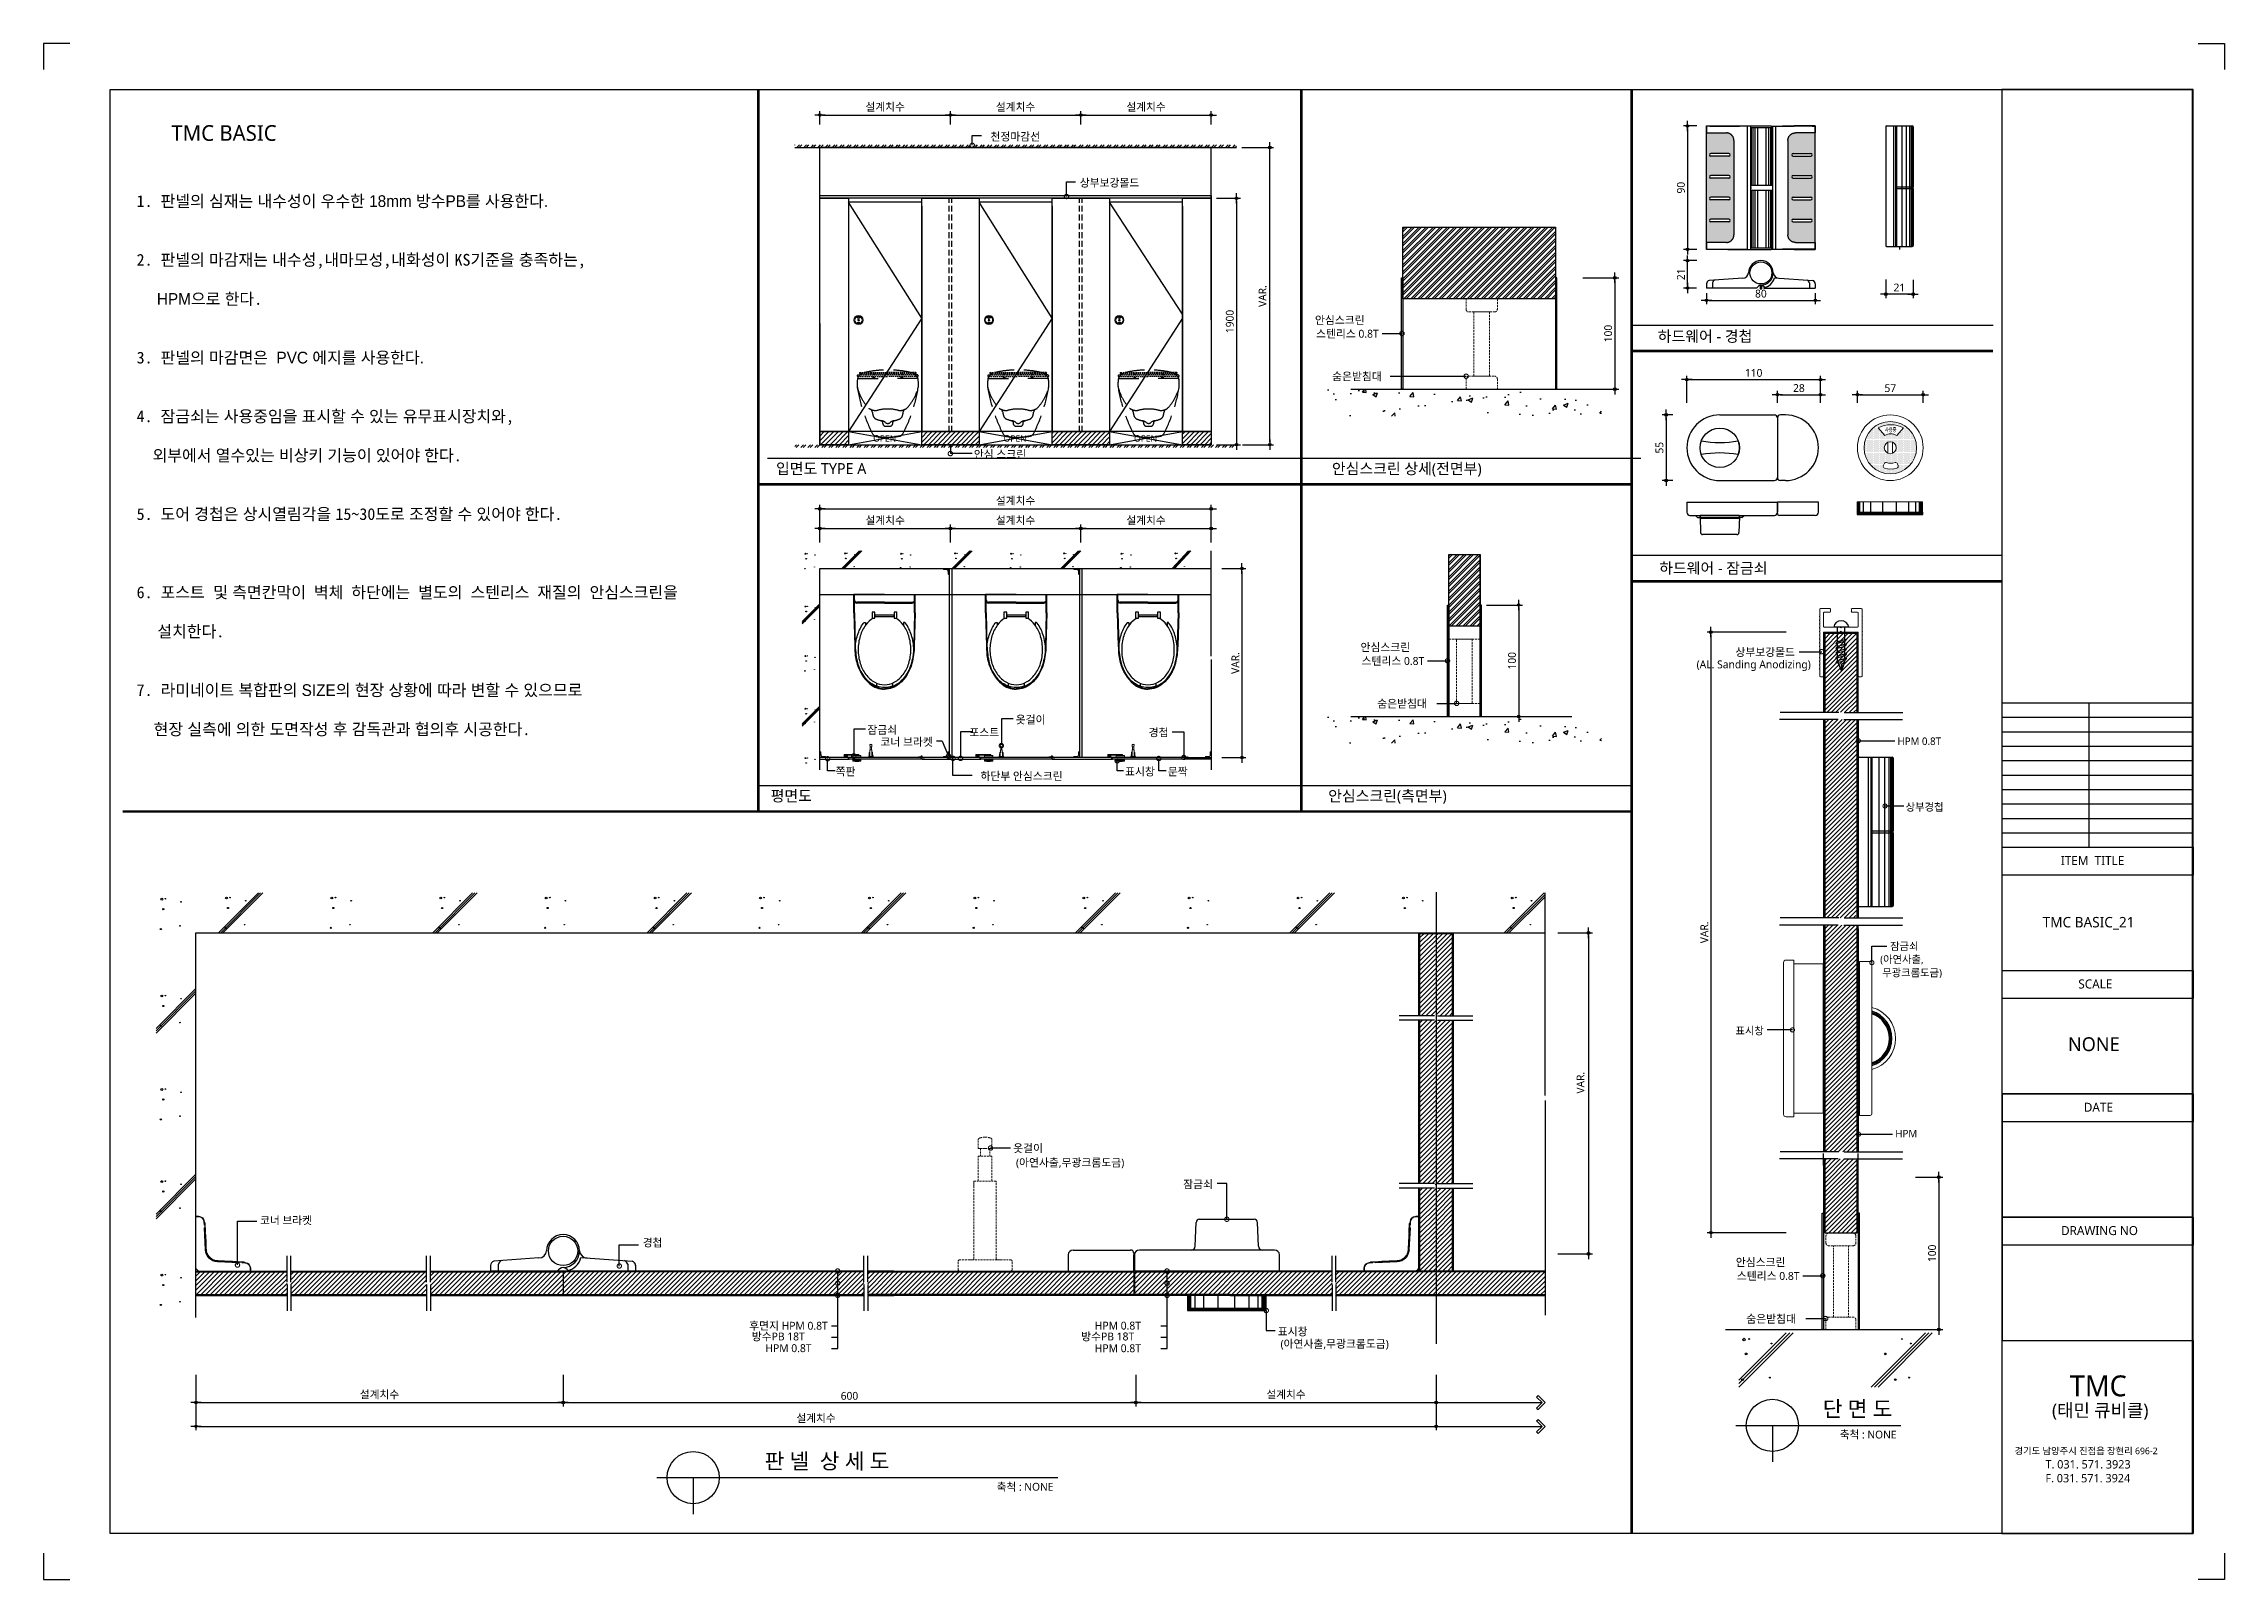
# Model space of a CAD drawing. Extents: x -256 to 8104, y -176 to 5714.
import ezdxf
from ezdxf.enums import TextEntityAlignment as Align

# ---------------------------------------------------------------- set-up
doc = ezdxf.new("R2010")
doc.units = 0
doc.header["$LTSCALE"] = 30
for name, pattern in [('CEN', [62, 60, -1, 0, -1]), ('HIDDEN', [0.375, 0.25, -0.125]), ('HIDDEN2', [4.7625, 3.175, -1.5875])]:
    doc.linetypes.add(name, pattern=pattern)
doc.layers.get('0').update_dxf_attribs({"linetype": 'CONTINUOUS'})
doc.layers.get('DEFPOINTS').update_dxf_attribs({"linetype": 'CONTINUOUS'})
for name, color, linetype in [('02---제품선', 4, 'CONTINUOUS'), ('0_toilet', 6, 'CONTINUOUS'), ('C', 2, 'CONTINUOUS'), ('curior-0Line', 252, 'CONTINUOUS'), ('DIM', 7, 'CONTINUOUS'), ('HAT', 8, 'CONTINUOUS'), ('HID', 9, 'HIDDEN'), ('jac text', 7, 'CONTINUOUS'), ('TIT', 3, 'CONTINUOUS'), ('경첩', 4, 'CONTINUOUS'), ('기타', 1, 'CONTINUOUS'), ('문자', 3, 'CONTINUOUS'), ('부자재', 4, 'CONTINUOUS'), ('상부보강몰드', 4, 'HIDDEN2'), ('옷걸이', 4, 'CONTINUOUS'), ('잠금쇠(회전형)', 4, 'CONTINUOUS'), ('중심선', 1, 'CEN'), ('치수', 1, 'CONTINUOUS'), ('판넬', 2, 'CONTINUOUS'), ('해치', 8, 'CONTINUOUS')]:
    doc.layers.add(name, color=color, linetype=linetype)
doc.styles.add('HDW', font='gulim.ttc')
doc.styles.add('돋움', font='malgun.ttf')
doc.dimstyles.new('10', dxfattribs={"dimscale": 10, "dimtxt": 3, "dimasz": 1, "dimexe": 1.5, "dimexo": 2, "dimgap": 1, "dimtad": 1, "dimdec": 0, "dimlunit": 6, "dimtxsty": '돋움', "dimblk": 'DIMDOT', "dimcen": -1, "dimdle": 1.5, "dimclrt": 3, "dimazin": 3, "dimtfac": 1, "dimtdec": 0, "dimtix": 1, "dimtmove": 2, "dimatfit": 3, "dimldrblk": 'DIMDOT', "dimarcsym": 0})
pattern_1 = [(45, (955.914, -6822.053), (-8.55643, 8.55643), [])]
pattern_2 = [(45, (148.375, -6933.632), (-8.980256, 8.980256), [])]
pattern_3 = [(45, (151.98, -6962.043), (-8.980256, 8.980256), [])]

# ---------------------------------------------------------------- blocks, each defined once
blk = doc.blocks.new('DIMDOT')
at = {"linetype": 'Continuous'}
blk.add_line((-2, 0), (2, 0), dxfattribs=at)
for radius in [0.5, 0.25]:
    blk.add_circle((0, 0), radius, dxfattribs=at)
blk = doc.blocks.new('*D557')
at = {"layer": 'DEFPOINTS', "color": 0}
for p in [(11193.7, -1402.4), (11693.7, -1346.1), (11693.7, -1402.4)]:
    blk.add_point(p, dxfattribs=at)
at = {"layer": 'DIM', "color": 0, "lineweight": -2, "ltscale": 10}
for p, q in [((11193.7, -1382.4), (11193.7, -1331.1)), ((11693.7, -1382.4), (11693.7, -1331.1)), ((11203.7, -1346.1), (11683.7, -1346.1))]:
    blk.add_line(p, q, dxfattribs=at)
at = {"layer": 'DIM', "color": 0, "lineweight": -2, "xscale": 10, "yscale": 10, "zscale": 10, "rotation": 180}
blk.add_blockref('DIMDOT', (11193.7, -1346.1), dxfattribs=at)
at = {"layer": 'DIM', "color": 0, "lineweight": -2, "xscale": 10, "yscale": 10, "zscale": 10}
blk.add_blockref('DIMDOT', (11693.7, -1346.1), dxfattribs=at)
at = {"layer": 'DIM', "color": 3, "insert": (11443.7, -1316.5), "char_height": 30, "attachment_point": 5, "style": '돋움'}
blk.add_mtext('설계치수', dxfattribs=at)
blk = doc.blocks.new('*D558')
at = {"layer": 'DEFPOINTS', "color": 0}
for p in [(11693.7, -1402.4), (12193.7, -1346.1), (12193.7, -1402.4)]:
    blk.add_point(p, dxfattribs=at)
at = {"layer": 'DIM', "color": 0, "lineweight": -2, "ltscale": 10}
for p, q in [((11693.7, -1382.4), (11693.7, -1331.1)), ((12193.7, -1382.4), (12193.7, -1331.1)), ((11703.7, -1346.1), (12183.7, -1346.1))]:
    blk.add_line(p, q, dxfattribs=at)
at = {"layer": 'DIM', "color": 0, "lineweight": -2, "xscale": 10, "yscale": 10, "zscale": 10, "rotation": 180}
blk.add_blockref('DIMDOT', (11693.7, -1346.1), dxfattribs=at)
at = {"layer": 'DIM', "color": 0, "lineweight": -2, "xscale": 10, "yscale": 10, "zscale": 10}
blk.add_blockref('DIMDOT', (12193.7, -1346.1), dxfattribs=at)
at = {"layer": 'DIM', "color": 3, "insert": (11943.7, -1316.5), "char_height": 30, "attachment_point": 5, "style": '돋움'}
blk.add_mtext('설계치수', dxfattribs=at)
blk = doc.blocks.new('*D559')
at = {"layer": 'DEFPOINTS', "color": 0}
for p in [(12193.7, -1402.4), (12693.7, -1346.1), (12693.7, -1402.4)]:
    blk.add_point(p, dxfattribs=at)
at = {"layer": 'DIM', "color": 0, "lineweight": -2, "ltscale": 10}
for p, q in [((12193.7, -1382.4), (12193.7, -1331.1)), ((12693.7, -1382.4), (12693.7, -1331.1)), ((12203.7, -1346.1), (12683.7, -1346.1))]:
    blk.add_line(p, q, dxfattribs=at)
at = {"layer": 'DIM', "color": 0, "lineweight": -2, "xscale": 10, "yscale": 10, "zscale": 10, "rotation": 180}
blk.add_blockref('DIMDOT', (12193.7, -1346.1), dxfattribs=at)
at = {"layer": 'DIM', "color": 0, "lineweight": -2, "xscale": 10, "yscale": 10, "zscale": 10}
blk.add_blockref('DIMDOT', (12693.7, -1346.1), dxfattribs=at)
at = {"layer": 'DIM', "color": 3, "insert": (12443.7, -1316.5), "char_height": 30, "attachment_point": 5, "style": '돋움'}
blk.add_mtext('설계치수', dxfattribs=at)
blk = doc.blocks.new('*D560')
at = {"layer": 'DEFPOINTS', "color": 0}
for p in [(12693.7, -1665.3), (12693.7, -2610.3), (12790.6, -2610.3)]:
    blk.add_point(p, dxfattribs=at)
at = {"layer": 'DIM', "color": 0, "lineweight": -2, "ltscale": 10}
for p, q in [((12713.7, -1665.3), (12805.6, -1665.3)), ((12790.6, -1675.3), (12790.6, -2600.3)), ((12713.7, -2610.3), (12805.6, -2610.3))]:
    blk.add_line(p, q, dxfattribs=at)
at = {"layer": 'DIM', "color": 0, "lineweight": -2, "xscale": 10, "yscale": 10, "zscale": 10}
for p, rotation in [((12790.6, -1665.3), 90), ((12790.6, -2610.3), 270)]:
    blk.add_blockref('DIMDOT', p, dxfattribs=dict(at, rotation=rotation))
at = {"layer": 'DIM', "color": 3, "insert": (12765, -2137.8), "char_height": 30, "attachment_point": 5, "rotation": 90, "style": '돋움'}
blk.add_mtext('1900', dxfattribs=at)
blk = doc.blocks.new('*D561')
at = {"layer": 'DEFPOINTS', "color": 0}
for p in [(12714.7, -3085.2), (12714.7, -3810.2), (12811.6, -3810.2)]:
    blk.add_point(p, dxfattribs=at)
at = {"layer": 'DIM', "color": 0, "lineweight": -2, "ltscale": 10}
for p, q in [((12734.7, -3085.2), (12826.6, -3085.2)), ((12811.6, -3095.2), (12811.6, -3800.2)), ((12734.7, -3810.2), (12826.6, -3810.2))]:
    blk.add_line(p, q, dxfattribs=at)
at = {"layer": 'DIM', "color": 0, "lineweight": -2, "xscale": 10, "yscale": 10, "zscale": 10}
for p, rotation in [((12811.6, -3085.2), 90), ((12811.6, -3810.2), 270)]:
    blk.add_blockref('DIMDOT', p, dxfattribs=dict(at, rotation=rotation))
at = {"layer": 'DIM', "color": 3, "insert": (12786.4, -3447.7), "char_height": 30, "attachment_point": 5, "rotation": 90, "style": '돋움'}
blk.add_mtext('VAR.', dxfattribs=at)
blk = doc.blocks.new('_DOTSMALL')
at = {"color": 0, "linetype": 'ByBlock', "const_width": 0.5}
blk.add_lwpolyline([(-0.0625, 0, 1), (0.0625, 0, 1)], format="xyb", close=True, dxfattribs=at)
blk = doc.blocks.new('A$C63EC304E')
at = {"layer": '치수', "color": 1, "xscale": 2.5, "yscale": 2.5, "zscale": 2.5, "rotation": 234.3098741996962}
blk.add_blockref('_DOTSMALL', (0.31, 0.31), dxfattribs=at)
blk = doc.blocks.new('A$C2BC9653E')
at = {"layer": '치수', "xscale": 0.3333333333333333, "yscale": 0.3333333333333333, "zscale": 0.3333333333333333}
blk.add_blockref('A$C63EC304E', (0, 0), dxfattribs=at)
blk = doc.blocks.new('A$C7FC71301')
at = {"layer": '치수', "rotation": 180}
blk.add_blockref('A$C2BC9653E', (0.21, 0.21), dxfattribs=at)
blk = doc.blocks.new('A$C4A20372B')
at = {"layer": '치수'}
blk.add_blockref('A$C7FC71301', (0, 0), dxfattribs=at)
blk = doc.blocks.new('A$C566469F5')
at = {"layer": '치수'}
blk.add_blockref('A$C4A20372B', (0, 0), dxfattribs=at)
blk = doc.blocks.new('A$C7E317CD4')
at = {"layer": '해치', "xscale": 2, "yscale": 2, "zscale": 2}
blk.add_blockref('A$C566469F5', (0, 0), dxfattribs=at)
blk = doc.blocks.new('A$C601D7F27')
at = {"layer": '치수'}
blk.add_blockref('A$C7E317CD4', (0, 0), dxfattribs=at)
blk = doc.blocks.new('A$C38802C08')
at = {"layer": '치수'}
blk.add_blockref('A$C601D7F27', (0, 0), dxfattribs=at)
blk = doc.blocks.new('*D562')
at = {"layer": 'DEFPOINTS', "color": 0}
for p in [(12193.7, -3004.8), (12693.7, -2931.7), (12693.7, -3004.8)]:
    blk.add_point(p, dxfattribs=at)
at = {"layer": 'DIM', "color": 0, "lineweight": -2, "ltscale": 10}
for p, q in [((12193.7, -2984.8), (12193.7, -2916.7)), ((12693.7, -2984.8), (12693.7, -2916.7)), ((12203.7, -2931.7), (12683.7, -2931.7))]:
    blk.add_line(p, q, dxfattribs=at)
at = {"layer": 'DIM', "color": 0, "lineweight": -2, "xscale": 10, "yscale": 10, "zscale": 10, "rotation": 180}
blk.add_blockref('DIMDOT', (12193.7, -2931.7), dxfattribs=at)
at = {"layer": 'DIM', "color": 0, "lineweight": -2, "xscale": 10, "yscale": 10, "zscale": 10}
blk.add_blockref('DIMDOT', (12693.7, -2931.7), dxfattribs=at)
at = {"layer": 'DIM', "color": 3, "insert": (12443.7, -2902), "char_height": 30, "attachment_point": 5, "style": '돋움'}
blk.add_mtext('설계치수', dxfattribs=at)
blk = doc.blocks.new('*D563')
at = {"layer": 'DEFPOINTS', "color": 0}
for p in [(12693.7, -2856.3), (11193.7, -3004.8), (12693.7, -3004.8)]:
    blk.add_point(p, dxfattribs=at)
at = {"layer": 'DIM', "color": 0, "lineweight": -2, "ltscale": 10}
for p, q in [((11193.7, -2984.8), (11193.7, -2841.3)), ((12693.7, -2984.8), (12693.7, -2841.3)), ((11203.7, -2856.3), (12683.7, -2856.3))]:
    blk.add_line(p, q, dxfattribs=at)
at = {"layer": 'DIM', "color": 0, "lineweight": -2, "xscale": 10, "yscale": 10, "zscale": 10, "rotation": 180}
blk.add_blockref('DIMDOT', (11193.7, -2856.3), dxfattribs=at)
at = {"layer": 'DIM', "color": 0, "lineweight": -2, "xscale": 10, "yscale": 10, "zscale": 10}
blk.add_blockref('DIMDOT', (12693.7, -2856.3), dxfattribs=at)
at = {"layer": 'DIM', "color": 3, "insert": (11943.7, -2826.7), "char_height": 30, "attachment_point": 5, "style": '돋움'}
blk.add_mtext('설계치수', dxfattribs=at)
blk = doc.blocks.new('*D564')
at = {"layer": 'DEFPOINTS', "color": 0}
for p in [(11693.7, -3004.8), (12193.7, -2931.7), (12193.7, -3004.8)]:
    blk.add_point(p, dxfattribs=at)
at = {"layer": 'DIM', "color": 0, "lineweight": -2, "ltscale": 10}
for p, q in [((11693.7, -2984.8), (11693.7, -2916.7)), ((12193.7, -2984.8), (12193.7, -2916.7)), ((11703.7, -2931.7), (12183.7, -2931.7))]:
    blk.add_line(p, q, dxfattribs=at)
at = {"layer": 'DIM', "color": 0, "lineweight": -2, "xscale": 10, "yscale": 10, "zscale": 10, "rotation": 180}
blk.add_blockref('DIMDOT', (11693.7, -2931.7), dxfattribs=at)
at = {"layer": 'DIM', "color": 0, "lineweight": -2, "xscale": 10, "yscale": 10, "zscale": 10}
blk.add_blockref('DIMDOT', (12193.7, -2931.7), dxfattribs=at)
at = {"layer": 'DIM', "color": 3, "insert": (11943.7, -2902), "char_height": 30, "attachment_point": 5, "style": '돋움'}
blk.add_mtext('설계치수', dxfattribs=at)
blk = doc.blocks.new('*D565')
at = {"layer": 'DEFPOINTS', "color": 0}
for p in [(11193.7, -3004.8), (11693.7, -2931.7), (11693.7, -3004.8)]:
    blk.add_point(p, dxfattribs=at)
at = {"layer": 'DIM', "color": 0, "lineweight": -2, "ltscale": 10}
for p, q in [((11193.7, -2984.8), (11193.7, -2916.7)), ((11693.7, -2984.8), (11693.7, -2916.7)), ((11203.7, -2931.7), (11683.7, -2931.7))]:
    blk.add_line(p, q, dxfattribs=at)
at = {"layer": 'DIM', "color": 0, "lineweight": -2, "xscale": 10, "yscale": 10, "zscale": 10, "rotation": 180}
blk.add_blockref('DIMDOT', (11193.7, -2931.7), dxfattribs=at)
at = {"layer": 'DIM', "color": 0, "lineweight": -2, "xscale": 10, "yscale": 10, "zscale": 10}
blk.add_blockref('DIMDOT', (11693.7, -2931.7), dxfattribs=at)
at = {"layer": 'DIM', "color": 3, "insert": (11443.7, -2902), "char_height": 30, "attachment_point": 5, "style": '돋움'}
blk.add_mtext('설계치수', dxfattribs=at)
blk = doc.blocks.new('*D566')
at = {"layer": 'DEFPOINTS', "color": 0}
for p in [(15029.1, -2360.8), (14517.1, -2469.4), (15029.1, -2469.4)]:
    blk.add_point(p, dxfattribs=at)
at = {"layer": 'DIM', "color": 0, "lineweight": -2, "ltscale": 10}
for p, q in [((14517.1, -2449.4), (14517.1, -2345.8)), ((14527.1, -2360.8), (15019.1, -2360.8)), ((15029.1, -2449.4), (15029.1, -2345.8))]:
    blk.add_line(p, q, dxfattribs=at)
at = {"layer": 'DIM', "color": 0, "lineweight": -2, "xscale": 10, "yscale": 10, "zscale": 10, "rotation": 180}
blk.add_blockref('DIMDOT', (14517.1, -2360.8), dxfattribs=at)
at = {"layer": 'DIM', "color": 0, "lineweight": -2, "xscale": 10, "yscale": 10, "zscale": 10}
blk.add_blockref('DIMDOT', (15029.1, -2360.8), dxfattribs=at)
at = {"layer": 'DIM', "color": 3, "insert": (14773.1, -2335.2), "char_height": 30, "attachment_point": 5, "style": '돋움'}
blk.add_mtext('110', dxfattribs=at)
blk = doc.blocks.new('*D567')
at = {"layer": 'DEFPOINTS', "color": 0}
for p in [(15029.1, -2418.7), (14864.1, -2469.4), (15029.1, -2469.4)]:
    blk.add_point(p, dxfattribs=at)
at = {"layer": 'DIM', "color": 0, "lineweight": -2, "ltscale": 10}
for p, q in [((14864.1, -2449.4), (14864.1, -2403.7)), ((14874.1, -2418.7), (15019.1, -2418.7)), ((15029.1, -2449.4), (15029.1, -2403.7))]:
    blk.add_line(p, q, dxfattribs=at)
at = {"layer": 'DIM', "color": 0, "lineweight": -2, "xscale": 10, "yscale": 10, "zscale": 10, "rotation": 180}
blk.add_blockref('DIMDOT', (14864.1, -2418.7), dxfattribs=at)
at = {"layer": 'DIM', "color": 0, "lineweight": -2, "xscale": 10, "yscale": 10, "zscale": 10}
blk.add_blockref('DIMDOT', (15029.1, -2418.7), dxfattribs=at)
at = {"layer": 'DIM', "color": 3, "insert": (14946.6, -2393.2), "char_height": 30, "attachment_point": 5, "style": '돋움'}
blk.add_mtext('28', dxfattribs=at)
blk = doc.blocks.new('*D568')
at = {"layer": 'DEFPOINTS', "color": 0}
for p in [(15422.9, -2418.7), (15170.9, -2469.4), (15422.9, -2469.4)]:
    blk.add_point(p, dxfattribs=at)
at = {"layer": 'DIM', "color": 0, "lineweight": -2, "ltscale": 10}
for p, q in [((15170.9, -2449.4), (15170.9, -2403.7)), ((15180.9, -2418.7), (15412.9, -2418.7)), ((15422.9, -2449.4), (15422.9, -2403.7))]:
    blk.add_line(p, q, dxfattribs=at)
at = {"layer": 'DIM', "color": 0, "lineweight": -2, "xscale": 10, "yscale": 10, "zscale": 10, "rotation": 180}
blk.add_blockref('DIMDOT', (15170.9, -2418.7), dxfattribs=at)
at = {"layer": 'DIM', "color": 0, "lineweight": -2, "xscale": 10, "yscale": 10, "zscale": 10}
blk.add_blockref('DIMDOT', (15422.9, -2418.7), dxfattribs=at)
at = {"layer": 'DIM', "color": 3, "insert": (15296.9, -2393.5), "char_height": 30, "attachment_point": 5, "style": '돋움'}
blk.add_mtext('57', dxfattribs=at)
blk = doc.blocks.new('*D569')
at = {"layer": 'DEFPOINTS', "color": 0}
for p in [(14574.8, -1388), (14519.8, -1861.1), (14574.8, -1861.1)]:
    blk.add_point(p, dxfattribs=at)
at = {"layer": 'DIM', "color": 0, "lineweight": -2, "ltscale": 10}
for p, q in [((14554.8, -1388), (14504.8, -1388)), ((14519.8, -1398), (14519.8, -1851.1)), ((14554.8, -1861.1), (14504.8, -1861.1))]:
    blk.add_line(p, q, dxfattribs=at)
at = {"layer": 'DIM', "color": 0, "lineweight": -2, "xscale": 10, "yscale": 10, "zscale": 10}
for p, rotation in [((14519.8, -1388), 90), ((14519.8, -1861.1), 270)]:
    blk.add_blockref('DIMDOT', p, dxfattribs=dict(at, rotation=rotation))
at = {"layer": 'DIM', "color": 3, "insert": (14494.3, -1624.6), "char_height": 30, "attachment_point": 5, "rotation": 90, "style": '돋움'}
blk.add_mtext('90', dxfattribs=at)
blk = doc.blocks.new('*D570')
at = {"layer": 'DEFPOINTS', "color": 0}
for p in [(14592.4, -2009.4), (15009.5, -2009.4), (15009.5, -2056.7)]:
    blk.add_point(p, dxfattribs=at)
at = {"layer": 'DIM', "color": 0, "lineweight": -2, "ltscale": 10}
for p, q in [((14592.4, -2029.4), (14592.4, -2071.7)), ((14602.4, -2056.7), (14999.5, -2056.7)), ((15009.5, -2029.4), (15009.5, -2071.7))]:
    blk.add_line(p, q, dxfattribs=at)
at = {"layer": 'DIM', "color": 0, "lineweight": -2, "xscale": 10, "yscale": 10, "zscale": 10, "rotation": 180}
blk.add_blockref('DIMDOT', (14592.4, -2056.7), dxfattribs=at)
at = {"layer": 'DIM', "color": 0, "lineweight": -2, "xscale": 10, "yscale": 10, "zscale": 10}
blk.add_blockref('DIMDOT', (15009.5, -2056.7), dxfattribs=at)
at = {"layer": 'DIM', "color": 3, "insert": (14800.9, -2031.2), "char_height": 30, "attachment_point": 5, "style": '돋움'}
blk.add_mtext('80', dxfattribs=at)
blk = doc.blocks.new('*D571')
at = {"layer": 'DEFPOINTS', "color": 0}
for p in [(14519.8, -1904.4), (14574.8, -1904.4), (14574.1, -2009.4)]:
    blk.add_point(p, dxfattribs=at)
at = {"layer": 'DIM', "color": 0, "lineweight": -2, "ltscale": 10}
for p, q in [((14554.8, -1904.4), (14504.8, -1904.4)), ((14519.8, -1999.4), (14519.8, -1914.4)), ((14554.1, -2009.4), (14504.8, -2009.4))]:
    blk.add_line(p, q, dxfattribs=at)
at = {"layer": 'DIM', "color": 0, "lineweight": -2, "xscale": 10, "yscale": 10, "zscale": 10}
for p, rotation in [((14519.8, -1904.4), 90), ((14519.8, -2009.4), 270)]:
    blk.add_blockref('DIMDOT', p, dxfattribs=dict(at, rotation=rotation))
at = {"layer": 'DIM', "color": 3, "insert": (14494.4, -1956.9), "char_height": 30, "attachment_point": 5, "rotation": 90, "style": '돋움'}
blk.add_mtext('21', dxfattribs=at)
blk = doc.blocks.new('*D572')
at = {"layer": 'DEFPOINTS', "color": 0}
for p in [(15279.3, -1957.2), (15384.3, -1957.9), (15279.3, -2032.9)]:
    blk.add_point(p, dxfattribs=at)
at = {"layer": 'DIM', "color": 0, "lineweight": -2, "ltscale": 10}
for p, q in [((15279.3, -1977.2), (15279.3, -2047.9)), ((15384.3, -1977.9), (15384.3, -2047.9)), ((15374.3, -2032.9), (15289.3, -2032.9))]:
    blk.add_line(p, q, dxfattribs=at)
at = {"layer": 'DIM', "color": 0, "lineweight": -2, "xscale": 10, "yscale": 10, "zscale": 10, "rotation": 180}
blk.add_blockref('DIMDOT', (15279.3, -2032.9), dxfattribs=at)
at = {"layer": 'DIM', "color": 0, "lineweight": -2, "xscale": 10, "yscale": 10, "zscale": 10}
blk.add_blockref('DIMDOT', (15384.3, -2032.9), dxfattribs=at)
at = {"layer": 'DIM', "color": 3, "insert": (15331.8, -2007.5), "char_height": 30, "attachment_point": 5, "style": '돋움'}
blk.add_mtext('21', dxfattribs=at)
blk = doc.blocks.new('A$C10E41893')
at = {"layer": '부자재'}
for p, q in [((6, 0), (6, 196)), ((123, 196), (6, 196)), ((123, 192), (6, 192)), ((55, 0), (55, 177)), ((61, 0), (61, 177)), ((6, 0), (6, -196)), ((55, 0), (55, -177)), ((61, 0), (61, -177)), ((123, -192), (6, -192)), ((123, -196), (6, -196))]:
    blk.add_line(p, q, dxfattribs=at)
for points in [[(123, 196, -0.012538), (123, 196), (335, 190, -0.055395), (445, 175, -0.154276), (577, 93, -0.179504), (612, 0, -0.179504)], [(123, 192, -0.012538), (123, 192), (335, 187, -0.055395), (444, 172, -0.154276), (574, 91, -0.179504), (608, 0, -0.179504)], [(157, -72, 0.089162), (200, -119, 0.085733), (270, -155, 0.075373), (359, -168, 0.075373), (447, -155, 0.085733), (517, -119, 0.106084), (567, -62, 0.126931), (583, 0, 0.126931), (567, 62, 0.106084), (517, 119, 0.085733), (447, 155, 0.075373), (359, 168, 0.075373), (270, 155, 0.085733), (200, 119, 0.089162), (157, 72)], [(572, 51), (589, 51), (589, 60, 0.021185), (583, 71, 0.106084), (528, 134, 0.085733), (453, 172, 0.075373), (359, 187, 0.075373), (265, 172, 0.085733), (189, 134, 0.007337), (184, 130), (184, 122), (205, 122)], [(123, -196, 0.012538), (123, -196), (335, -190, 0.055395), (445, -175, 0.154276), (577, -93, 0.179504), (612, 0, 0.179504)], [(123, -192, 0.012538), (123, -192), (335, -187, 0.055395), (444, -172, 0.154276), (574, -91, 0.179504), (608, 0, 0.179504)], [(589, -51, 0.090214), (598, 0, 0.090214), (589, 51, 0.106084)], [(572, -51), (589, -51), (589, -60, -0.021185), (583, -71, -0.106084), (528, -134, -0.085733), (453, -172, -0.075373), (359, -187, -0.075373), (265, -172, -0.085733), (189, -134, -0.007337), (184, -130), (184, -122), (205, -122)]]:
    blk.add_lwpolyline(points, format="xyb", dxfattribs=at)
blk.add_lwpolyline([(138, -61), (119, -61), (119, -79), (157, -79), (157, -61), (138, -61), (147, -61), (147, 61), (138, 61), (157, 61), (157, 79), (119, 79), (119, 61), (138, 61), (138, -61), (119, -61)], dxfattribs=at)
for centre, start, end in [((40, 177), 0, 90), ((46, 177), 0, 90), ((40, -177), 270, 0), ((46, -177), 270, 0)]:
    blk.add_arc(centre, 15, start, end, dxfattribs=at)
blk = doc.blocks.new('A$C460A2A32')
at = {"color": 0}
for p, q in [((3, 20), (0, 16)), ((3, 20), (9, 20)), ((4, 10), (162, 10)), ((9, 20), (162, 20)), ((13, 32), (11, 30)), ((13, 32), (162, 32)), ((13, 27), (162, 27)), ((312, 32), (162, 32)), ((312, 27), (162, 27)), ((316, 20), (162, 20)), ((321, 10), (162, 10)), ((312, 32), (313, 30)), ((322, 20), (316, 20)), ((322, 20), (324, 16))]:
    blk.add_line(p, q, dxfattribs=at)
for centre, radius, start, end in [((4, 14), 4, 150.0107, 270), ((13, 29), 2, 135, 270), ((109, 28), 26, 182.6717, 198.4118), ((109, 10), 26, 180, 202.6199), ((107, 28), 23, 183.0205, 200.9186), ((107, 10), 23, 180, 205.7715), ((69, 10), 23, 334.2285, 0), ((69, 28), 23, 339.0814, 356.9795), ((67, 10), 26, 337.3801, 0), ((67, 28), 26, 341.5882, 357.3283), ((257, 10), 26, 180, 202.6199), ((257, 28), 26, 182.6717, 198.4118), ((256, 28), 23, 183.0205, 200.9186), ((256, 10), 23, 180, 205.7715), ((217, 10), 23, 334.2285, 0), ((217, 28), 23, 339.0814, 356.9795), ((216, 28), 26, 341.5882, 357.3283), ((216, 10), 26, 337.3801, 0), ((312, 29), 2, 270, 45), ((321, 14), 4, 270, 29.9893)]:
    blk.add_arc(centre, radius, start, end, dxfattribs=at)
blk = doc.blocks.new('*D573')
at = {"layer": 'DEFPOINTS', "color": 0}
for p in [(14482.8, -2495.9), (14437.2, -2747.9), (14482.8, -2747.9)]:
    blk.add_point(p, dxfattribs=at)
at = {"layer": 'DIM', "color": 0, "lineweight": -2, "ltscale": 10}
for p, q in [((14462.8, -2495.9), (14422.2, -2495.9)), ((14437.2, -2505.9), (14437.2, -2737.9)), ((14462.8, -2747.9), (14422.2, -2747.9))]:
    blk.add_line(p, q, dxfattribs=at)
at = {"layer": 'DIM', "color": 0, "lineweight": -2, "xscale": 10, "yscale": 10, "zscale": 10}
for p, rotation in [((14437.2, -2495.9), 90), ((14437.2, -2747.9), 270)]:
    blk.add_blockref('DIMDOT', p, dxfattribs=dict(at, rotation=rotation))
at = {"layer": 'DIM', "color": 3, "insert": (14411.9, -2621.9), "char_height": 30, "attachment_point": 5, "rotation": 90, "style": '돋움'}
blk.add_mtext('55', dxfattribs=at)
blk = doc.blocks.new('*D574')
at = {"layer": 'DEFPOINTS', "color": 0}
for p in [(14918.1, -3329), (14609.4, -5632.3), (14918.1, -5632.3)]:
    blk.add_point(p, dxfattribs=at)
at = {"layer": 'DIM', "color": 0, "lineweight": -2, "ltscale": 10}
for p, q in [((14898.1, -3329), (14594.4, -3329)), ((14609.4, -3339), (14609.4, -5622.3)), ((14898.1, -5632.3), (14594.4, -5632.3))]:
    blk.add_line(p, q, dxfattribs=at)
at = {"layer": 'DIM', "color": 0, "lineweight": -2, "xscale": 10, "yscale": 10, "zscale": 10}
for p, rotation in [((14609.4, -3329), 90), ((14609.4, -5632.3), 270)]:
    blk.add_blockref('DIMDOT', p, dxfattribs=dict(at, rotation=rotation))
at = {"layer": 'DIM', "color": 3, "insert": (14584.1, -4480.6), "char_height": 30, "attachment_point": 5, "rotation": 90, "style": '돋움'}
blk.add_mtext('VAR.', dxfattribs=at)
blk = doc.blocks.new('A$C13EB2441')
for p, q in [((0.84, 7.37), (0.84, 14.11)), ((0.84, 6.74), (0.84, 0))]:
    blk.add_line(p, q)
blk = doc.blocks.new('*D575')
at = {"layer": 'DEFPOINTS', "color": 0}
for p in [(15373.8, -5419.5), (15382.9, -6003.8), (15482.8, -6003.8)]:
    blk.add_point(p, dxfattribs=at)
at = {"layer": 'DIM', "color": 0, "lineweight": -2, "ltscale": 10}
for p, q in [((15393.8, -5419.5), (15497.8, -5419.5)), ((15482.8, -5429.5), (15482.8, -5993.8)), ((15402.9, -6003.8), (15497.8, -6003.8))]:
    blk.add_line(p, q, dxfattribs=at)
at = {"layer": 'DIM', "color": 0, "lineweight": -2, "xscale": 10, "yscale": 10, "zscale": 10}
for p, rotation in [((15482.8, -5419.5), 90), ((15482.8, -6003.8), 270)]:
    blk.add_blockref('DIMDOT', p, dxfattribs=dict(at, rotation=rotation))
at = {"layer": 'DIM', "color": 3, "insert": (15457.2, -5711.6), "char_height": 30, "attachment_point": 5, "rotation": 90, "style": '돋움'}
blk.add_mtext('100', dxfattribs=at)
blk = doc.blocks.new('*D576')
at = {"layer": 'DEFPOINTS', "color": 0}
for p in [(12790.6, -1470.5), (12918, -1470.5), (12793.1, -2610.3)]:
    blk.add_point(p, dxfattribs=at)
at = {"layer": 'DIM', "color": 0, "lineweight": -2, "ltscale": 10}
for p, q in [((12810.6, -1470.5), (12933, -1470.5)), ((12918, -2600.3), (12918, -1480.5)), ((12813.1, -2610.3), (12933, -2610.3))]:
    blk.add_line(p, q, dxfattribs=at)
at = {"layer": 'DIM', "color": 0, "lineweight": -2, "xscale": 10, "yscale": 10, "zscale": 10}
for p, rotation in [((12918, -1470.5), 90), ((12918, -2610.3), 270)]:
    blk.add_blockref('DIMDOT', p, dxfattribs=dict(at, rotation=rotation))
at = {"layer": 'DIM', "color": 3, "insert": (12890.7, -2040.4), "char_height": 30, "attachment_point": 5, "rotation": 90, "style": '돋움'}
blk.add_mtext('VAR.', dxfattribs=at)
blk = doc.blocks.new('*D577')
at = {"layer": 'DEFPOINTS', "color": 0}
for p in [(8801.8, -6158.1), (10208.9, -6158.1), (10208.9, -6283.8)]:
    blk.add_point(p, dxfattribs=at)
at = {"layer": 'DIM', "color": 0, "lineweight": -2, "ltscale": 10}
for p, q in [((8801.8, -6178.1), (8801.8, -6298.8)), ((10208.9, -6178.1), (10208.9, -6298.8)), ((8811.8, -6283.8), (10198.9, -6283.8))]:
    blk.add_line(p, q, dxfattribs=at)
at = {"layer": 'DIM', "color": 0, "lineweight": -2, "xscale": 10, "yscale": 10, "zscale": 10, "rotation": 180}
blk.add_blockref('DIMDOT', (8801.8, -6283.8), dxfattribs=at)
at = {"layer": 'DIM', "color": 0, "lineweight": -2, "xscale": 10, "yscale": 10, "zscale": 10}
blk.add_blockref('DIMDOT', (10208.9, -6283.8), dxfattribs=at)
at = {"layer": 'DIM', "color": 3, "insert": (9505.3, -6254.2), "char_height": 30, "attachment_point": 5, "style": '돋움'}
blk.add_mtext('설계치수', dxfattribs=at)
blk = doc.blocks.new('*D578')
at = {"layer": 'DEFPOINTS', "color": 0}
for p in [(8801.8, -6158.1), (13555.7, -6158.1), (13555.7, -6375.3)]:
    blk.add_point(p, dxfattribs=at)
at = {"layer": 'DIM', "color": 0, "lineweight": -2, "ltscale": 10}
for p, q in [((8801.8, -6178.1), (8801.8, -6390.3)), ((13555.7, -6178.1), (13555.7, -6390.3)), ((8811.8, -6375.3), (13545.7, -6375.3))]:
    blk.add_line(p, q, dxfattribs=at)
at = {"layer": 'DIM', "color": 0, "lineweight": -2, "xscale": 10, "yscale": 10, "zscale": 10, "rotation": 180}
blk.add_blockref('DIMDOT', (8801.8, -6375.3), dxfattribs=at)
at = {"layer": 'DIM', "color": 0, "lineweight": -2, "xscale": 10, "yscale": 10, "zscale": 10}
blk.add_blockref('DIMDOT', (13555.7, -6375.3), dxfattribs=at)
at = {"layer": 'DIM', "color": 3, "insert": (11178.7, -6345.6), "char_height": 30, "attachment_point": 5, "style": '돋움'}
blk.add_mtext('설계치수', dxfattribs=at)
blk = doc.blocks.new('*D579')
at = {"layer": 'DEFPOINTS', "color": 0}
for p in [(12404.8, -6158.1), (13555.7, -6158.1), (13555.7, -6283.8)]:
    blk.add_point(p, dxfattribs=at)
at = {"layer": 'DIM', "color": 0, "lineweight": -2, "ltscale": 10}
for p, q in [((12404.8, -6178.1), (12404.8, -6298.8)), ((13555.7, -6178.1), (13555.7, -6298.8)), ((12414.8, -6283.8), (13545.7, -6283.8))]:
    blk.add_line(p, q, dxfattribs=at)
at = {"layer": 'DIM', "color": 0, "lineweight": -2, "xscale": 10, "yscale": 10, "zscale": 10, "rotation": 180}
blk.add_blockref('DIMDOT', (12404.8, -6283.8), dxfattribs=at)
at = {"layer": 'DIM', "color": 0, "lineweight": -2, "xscale": 10, "yscale": 10, "zscale": 10}
blk.add_blockref('DIMDOT', (13555.7, -6283.8), dxfattribs=at)
at = {"layer": 'DIM', "color": 3, "insert": (12980.3, -6254.2), "char_height": 30, "attachment_point": 5, "style": '돋움'}
blk.add_mtext('설계치수', dxfattribs=at)
blk = doc.blocks.new('*D580')
at = {"layer": 'DEFPOINTS', "color": 0}
for p in [(10208.9, -6158.1), (12404.8, -6158.1), (12404.8, -6283.8)]:
    blk.add_point(p, dxfattribs=at)
at = {"layer": 'DIM', "color": 0, "lineweight": -2, "ltscale": 10}
for p, q in [((10208.9, -6178.1), (10208.9, -6298.8)), ((12404.8, -6178.1), (12404.8, -6298.8)), ((10218.9, -6283.8), (12394.8, -6283.8))]:
    blk.add_line(p, q, dxfattribs=at)
at = {"layer": 'DIM', "color": 0, "lineweight": -2, "xscale": 10, "yscale": 10, "zscale": 10, "rotation": 180}
blk.add_blockref('DIMDOT', (10208.9, -6283.8), dxfattribs=at)
at = {"layer": 'DIM', "color": 0, "lineweight": -2, "xscale": 10, "yscale": 10, "zscale": 10}
blk.add_blockref('DIMDOT', (12404.8, -6283.8), dxfattribs=at)
at = {"layer": 'DIM', "color": 3, "insert": (11306.9, -6258.3), "char_height": 30, "attachment_point": 5, "style": '돋움'}
blk.add_mtext('600', dxfattribs=at)
blk = doc.blocks.new('A$C06B31977')
for p, q in [((1.26, 11.06), (1.26, 21.17)), ((1.26, 10.11), (1.26, 0))]:
    blk.add_line(p, q)
blk = doc.blocks.new('*D581')
at = {"layer": 'DEFPOINTS', "color": 0}
for p in [(14002.5, -4482.5), (14002.5, -5713.8), (14140.3, -5713.8)]:
    blk.add_point(p, dxfattribs=at)
at = {"layer": 'DIM', "color": 0, "lineweight": -2, "ltscale": 10}
for p, q in [((14022.5, -4482.5), (14155.3, -4482.5)), ((14140.3, -4492.5), (14140.3, -5703.8)), ((14022.5, -5713.8), (14155.3, -5713.8))]:
    blk.add_line(p, q, dxfattribs=at)
at = {"layer": 'DIM', "color": 0, "lineweight": -2, "xscale": 10, "yscale": 10, "zscale": 10}
for p, rotation in [((14140.3, -4482.5), 90), ((14140.3, -5713.8), 270)]:
    blk.add_blockref('DIMDOT', p, dxfattribs=dict(at, rotation=rotation))
at = {"layer": 'DIM', "color": 3, "insert": (14109.6, -5057.2), "char_height": 30, "attachment_point": 5, "rotation": 90, "style": '돋움'}
blk.add_mtext('VAR.', dxfattribs=at)
blk = doc.blocks.new('*D582')
at = {"layer": 'DEFPOINTS', "color": 0}
for p in [(13729.4, -3225.2), (13729.4, -3652.6), (13872.3, -3652.6)]:
    blk.add_point(p, dxfattribs=at)
at = {"layer": 'DIM', "color": 0, "lineweight": -2, "ltscale": 10}
for p, q in [((13749.4, -3225.2), (13887.3, -3225.2)), ((13872.3, -3235.2), (13872.3, -3642.6)), ((13749.4, -3652.6), (13887.3, -3652.6))]:
    blk.add_line(p, q, dxfattribs=at)
at = {"layer": 'DIM', "color": 0, "lineweight": -2, "xscale": 10, "yscale": 10, "zscale": 10}
for p, rotation in [((13872.3, -3225.2), 90), ((13872.3, -3652.6), 270)]:
    blk.add_blockref('DIMDOT', p, dxfattribs=dict(at, rotation=rotation))
at = {"layer": 'DIM', "color": 3, "insert": (13846.7, -3438.9), "char_height": 30, "attachment_point": 5, "rotation": 90, "style": '돋움'}
blk.add_mtext('100', dxfattribs=at)
blk = doc.blocks.new('*D583')
at = {"layer": 'DEFPOINTS', "color": 0}
for p in [(14098.1, -1970.2), (14098.1, -2397.7), (14241, -2397.7)]:
    blk.add_point(p, dxfattribs=at)
at = {"layer": 'DIM', "color": 0, "lineweight": -2, "ltscale": 10}
for p, q in [((14118.1, -1970.2), (14256, -1970.2)), ((14241, -1980.2), (14241, -2387.7)), ((14118.1, -2397.7), (14256, -2397.7))]:
    blk.add_line(p, q, dxfattribs=at)
at = {"layer": 'DIM', "color": 0, "lineweight": -2, "xscale": 10, "yscale": 10, "zscale": 10}
for p, rotation in [((14241, -1970.2), 90), ((14241, -2397.7), 270)]:
    blk.add_blockref('DIMDOT', p, dxfattribs=dict(at, rotation=rotation))
at = {"layer": 'DIM', "color": 3, "insert": (14215.4, -2184), "char_height": 30, "attachment_point": 5, "rotation": 90, "style": '돋움'}
blk.add_mtext('100', dxfattribs=at)
blk = doc.blocks.new('BASIC_21', base_point=(8473.5, -6786.3))
h = blk.add_hatch()
h.set_pattern_fill('ANSI31', color=2, style=0)
h.set_pattern_definition([(45, (11709.89, -5189.372), (-2.245064, 2.245064), [])])
h.paths.add_polyline_path([(13604.4, -3225.2), (13599.4, -3225.2), (13599.4, -3436.8, -1), (13599.4, -3441), (13599.4, -3652.6), (13604.4, -3652.6)])
h.paths.add_polyline_path([(13729.4, -3441, -1), (13729.4, -3436.8), (13729.4, -3225.2), (13724.4, -3225.2), (13724.4, -3652.6), (13729.4, -3652.6)])
at = {"layer": 'HAT'}
h = blk.add_hatch(dxfattribs=at)
h.set_pattern_fill('ANSI32', color=256, scale=2, style=0)
h.set_pattern_definition([(45, (-142.39, -7103.519), (-13.470384, 13.470384), []), (45, (-133.41, -7103.519), (-13.470384, 13.470384), [])])
h.paths.add_polyline_path([(11097, -1460.5), (12790.6, -1460.5), (12790.6, -1470.5), (11097, -1470.5)])
h = blk.add_hatch(dxfattribs=at)
h.set_pattern_fill('ANSI32', color=256, scale=2, style=0)
h.set_pattern_definition([(45, (171.724, -7029.361), (-13.470384, 13.470384), []), (45, (180.704, -7029.361), (-13.470384, 13.470384), [])])
h.paths.add_polyline_path([(13428.6, -1776.4), (14014, -1776.4), (14014, -2051.1), (13428.6, -2051.1)])
h = blk.add_hatch(dxfattribs=at)
h.set_pattern_fill('ANSI32', color=256, scale=2, style=0)
h.set_pattern_definition([(45, (-142.39, -6921.539), (-13.470384, 13.470384), []), (45, (-133.41, -6921.539), (-13.470384, 13.470384), [])])
h.paths.add_polyline_path([(11097, -2620.8), (12790.6, -2620.8), (12790.6, -2610.8), (11097, -2610.8)])
h = blk.add_hatch(dxfattribs=at)
h.set_pattern_fill('ANSI32', color=256, scale=2, style=0)
h.set_pattern_definition([(45, (8523.04, -7029.361), (-13.470384, 13.470384), []), (45, (8532.021, -7029.361), (-13.470384, 13.470384), [])])
h.paths.add_polyline_path([(13724.4, -3031.4), (13604.4, -3031.4), (13604.4, -3306), (13724.4, -3306), (13724.4, -3225.2)])
at = {"layer": 'HAT', "transparency": 33554687}
h = blk.add_hatch(dxfattribs=at)
h.set_pattern_fill('ANSI31', color=256, scale=3.811219)
h.set_pattern_definition(pattern_1)
h.paths.add_polyline_path([(15099.4, -3636.7), (15120.5, -3636.7), (15169.5, -3636.7), (15169.5, -3333.7), (15045.6, -3333.7), (15045.6, -3636.7)])
at = {"layer": 'HAT'}
h = blk.add_hatch(dxfattribs=at)
h.set_pattern_fill('ANSI31', color=256, scale=3.811219, style=0)
h.set_pattern_definition(pattern_1)
edge = h.paths.add_edge_path()
edge.add_line((15169.5, -3710.8), (15112.9, -3710.8))
edge.add_arc((15110.9, -3710.8), 1.99, -54.30987, 0, ccw=False)
edge.add_arc((15110.9, -3710.8), 1.99, 125.69013, 305.69013, ccw=False)
edge.add_arc((15110.9, -3710.8), 1.99, 0, 125.69013, ccw=False)
edge.add_line((15112.9, -3710.8), (15169.5, -3710.8))
edge.add_line((15169.5, -3710.8), (15169.5, -3664.3))
edge.add_line((15169.5, -3664.3), (15159.7, -3664.3))
edge.add_spline(control_points=[(15157, -3671.8), (15157.9, -3669.3), (15158.8, -3666.8), (15159.7, -3664.3)], knot_values=[0, 0, 0, 0, 0.152076, 0.152076, 0.152076, 0.152076], degree=3, periodic=0)
edge.add_line((15159.7, -3664.3), (15107.5, -3664.3))
edge.add_line((15107.5, -3664.3), (15107.5, -4425.2))
edge.add_line((15107.5, -4425.2), (15161.6, -4425.2))
edge.add_spline(control_points=[(15161.6, -4425.2), (15164.6, -4416.9), (15167.5, -4409.4), (15169.5, -4405.8)], knot_values=[0.152076, 0.152076, 0.152076, 0.152076, 0.673721, 0.673721, 0.673721, 0.673721], degree=3, periodic=0)
edge.add_spline(control_points=[(15171.8, -4425.2), (15172.3, -4415.6), (15173.3, -4401.1), (15170.5, -4403.9), (15169.5, -4405.8)], knot_values=[0.673721, 0.673721, 0.673721, 0.673721, 1.332503, 1.60798, 1.60798, 1.60798, 1.60798], degree=3, periodic=0)
edge.add_line((15169.5, -4405.8), (15169.5, -3710.8))
h.paths.add_polyline_path([(15107.5, -3664.3), (15045.6, -3664.3), (15045.6, -4425.2), (15107.5, -4425.2)])
h = blk.add_hatch(dxfattribs=at)
h.set_pattern_fill('ANSI31', color=256, scale=3.811219, style=0)
h.set_pattern_definition(pattern_1)
h.paths.add_polyline_path([(15107.5, -4887.8), (15045.6, -4887.8), (15045.6, -5321.8), (15107.5, -5321.8), (15107.5, -5217.5, -0.567825), (15107.5, -5214.1)])
h.paths.add_polyline_path([(15169.5, -4887.8), (15107.5, -4887.8), (15107.5, -5214.1, -0.582142), (15110.5, -5215.8), (15169.5, -5215.8)])
edge = h.paths.add_edge_path()
edge.add_line((15169.5, -5215.8), (15110.5, -5215.8))
edge.add_arc((15108.6, -5215.8), 1.99, -54.30987, 0, ccw=False)
edge.add_arc((15108.6, -5215.8), 1.99, 239.17799, 305.69013, ccw=False)
edge.add_line((15107.5, -5217.5), (15107.5, -5321.8))
edge.add_line((15107.5, -5321.8), (15161.6, -5321.8))
edge.add_spline(control_points=[(15161.6, -5321.8), (15164.6, -5313.5), (15167.5, -5306), (15169.5, -5302.4)], knot_values=[0.152076, 0.152076, 0.152076, 0.152076, 0.673721, 0.673721, 0.673721, 0.673721], degree=3, periodic=0)
edge.add_line((15169.5, -5302.4), (15169.5, -5215.8))
h.paths.add_polyline_path([(15107.5, -4452.8), (15045.6, -4452.8), (15045.6, -4887.8), (15107.5, -4887.8)])
edge = h.paths.add_edge_path()
edge.add_line((15169.5, -4452.8), (15159.7, -4452.8))
edge.add_spline(control_points=[(15157, -4460.3), (15157.9, -4457.8), (15158.8, -4455.3), (15159.7, -4452.8)], knot_values=[0, 0, 0, 0, 0.152076, 0.152076, 0.152076, 0.152076], degree=3, periodic=0)
edge.add_line((15159.7, -4452.8), (15107.5, -4452.8))
edge.add_line((15107.5, -4452.8), (15107.5, -4887.8))
edge.add_line((15107.5, -4887.8), (15169.5, -4887.8))
edge.add_line((15169.5, -4887.8), (15169.5, -4452.8))
at = {"layer": 'HAT', "transparency": 33554687}
h = blk.add_hatch(dxfattribs=at)
h.set_pattern_fill('ANSI31', color=256, scale=3.811219, style=0)
h.set_pattern_definition(pattern_1)
h.paths.add_polyline_path([(15097.5, -5349.5), (15045.6, -5349.5), (15045.6, -5632.3), (15107.5, -5632.3), (15107.5, -5349.5)])
h.paths.add_polyline_path([(15169.5, -5349.5), (15118.6, -5349.5), (15107.5, -5349.5), (15107.5, -5632.3), (15169.5, -5632.3)])
at = {"layer": '해치'}
h = blk.add_hatch(dxfattribs=at)
h.set_pattern_fill('DOTS', color=256, scale=2.628474)
h.set_pattern_definition([(0, (11630.654, -1053.001), (2.086351, 4.172702), [0, -4.172702])])
edge = h.paths.add_edge_path()
edge.add_line((14592.9, -1834.6), (14592.9, -1834.6))
edge.add_spline(control_points=[(14592.9, -1834.6), (14593.1, -1834.6), (14604.7, -1834.6)], knot_values=[-0.724312, -0.724312, -0.724312, 0.724312, 0.724312, 0.724312], weights=[1, 0.748956, 1], degree=2, periodic=0)
edge.add_line((14604.7, -1834.6), (14668.6, -1834.6))
edge.add_spline(control_points=[(14668.6, -1834.6), (14697.5, -1834.6), (14697.5, -1805.7)], knot_values=[-1.570796, -1.570796, -1.570796, 0, 0, 0], weights=[1, 0.707107, 1], degree=2, periodic=0)
edge.add_line((14697.5, -1805.7), (14697.5, -1443.5))
edge.add_spline(control_points=[(14697.5, -1443.5), (14697.5, -1414.6), (14668.6, -1414.6)], knot_values=[0, 0, 0, 1.570796, 1.570796, 1.570796], weights=[1, 0.707107, 1], degree=2, periodic=0)
edge.add_line((14668.6, -1414.6), (14604.7, -1414.6))
edge.add_spline(control_points=[(14604.7, -1414.6), (14593.1, -1414.6), (14592.9, -1414.6)], knot_values=[-0.724312, -0.724312, -0.724312, 0.724312, 0.724312, 0.724312], weights=[1, 0.748956, 1], degree=2, periodic=0)
edge.add_line((14592.9, -1414.6), (14592.9, -1834.6))
h.paths.add_polyline_path([(14677.8, -1493.3, -0.414214), (14683, -1498.6, -0.414214), (14677.8, -1503.8), (14609.4, -1503.8, -0.414214), (14604.2, -1498.6, -0.414214), (14609.4, -1493.3)], flags=16)
h.paths.add_polyline_path([(14677.8, -1577.3, -0.414214), (14683, -1582.6, -0.414214), (14677.8, -1587.8), (14609.4, -1587.8, -0.414214), (14604.2, -1582.6, -0.414214), (14609.4, -1577.3)], flags=16)
h.paths.add_polyline_path([(14677.8, -1661.3, -0.414214), (14683, -1666.6, -0.414214), (14677.8, -1671.8), (14609.4, -1671.8, -0.414214), (14604.2, -1666.6, -0.414214), (14609.4, -1661.3)], flags=16)
h.paths.add_polyline_path([(14677.8, -1745.3, -0.414214), (14683, -1750.6, -0.414214), (14677.8, -1755.9), (14609.4, -1755.9, -0.414214), (14604.2, -1750.6, -0.414214), (14609.4, -1745.3)], flags=16)
h = blk.add_hatch(dxfattribs=at)
h.set_pattern_fill('DOTS', color=256, scale=2.628474)
h.set_pattern_definition([(0, (11156.0365, -1053.001), (2.086351, 4.1727023), [0, -4.1727023])])
edge = h.paths.add_edge_path()
edge.add_spline(control_points=[(14904.3, -1443.5), (14904.3, -1414.6), (14933.2, -1414.6)], knot_values=[0, 0, 0, 1.570796, 1.570796, 1.570796], weights=[1, 0.707107, 1], degree=2, periodic=0)
edge.add_line((14933.2, -1414.6), (14997.1, -1414.6))
edge.add_spline(control_points=[(14997.1, -1414.6), (15008.7, -1414.6), (15008.9, -1414.6)], knot_values=[-0.724312, -0.724312, -0.724312, 0.724312, 0.724312, 0.724312], weights=[1, 0.748956, 1], degree=2, periodic=0)
edge.add_line((15009, -1414.6), (15009, -1834.6))
edge.add_line((15009, -1834.6), (15008.9, -1834.6))
edge.add_spline(control_points=[(15008.9, -1834.6), (15008.7, -1834.6), (14997.1, -1834.6)], knot_values=[-0.724312, -0.724312, -0.724312, 0.724312, 0.724312, 0.724312], weights=[1, 0.748956, 1], degree=2, periodic=0)
edge.add_line((14997.1, -1834.6), (14933.2, -1834.6))
edge.add_spline(control_points=[(14933.2, -1834.6), (14904.3, -1834.6), (14904.3, -1805.7)], knot_values=[-1.570796, -1.570796, -1.570796, 0, 0, 0], weights=[1, 0.707107, 1], degree=2, periodic=0)
edge.add_line((14904.3, -1805.7), (14904.3, -1443.5))
h.paths.add_polyline_path([(14924.1, -1493.3, 0.414214), (14918.8, -1498.6, 0.414214), (14924.1, -1503.8), (14992.4, -1503.8, 0.414214), (14997.7, -1498.6, 0.414214), (14992.4, -1493.3)], flags=16)
h.paths.add_polyline_path([(14924.1, -1577.3, 0.414214), (14918.8, -1582.6, 0.414214), (14924.1, -1587.8), (14992.4, -1587.8, 0.414214), (14997.7, -1582.6, 0.414214), (14992.4, -1577.3)], flags=16)
h.paths.add_polyline_path([(14924.1, -1661.3, 0.414214), (14918.8, -1666.6, 0.414214), (14924.1, -1671.8), (14992.4, -1671.8, 0.414214), (14997.7, -1666.6, 0.414214), (14992.4, -1661.3)], flags=16)
h.paths.add_polyline_path([(14924.1, -1745.3, 0.414214), (14918.8, -1750.6, 0.414214), (14924.1, -1755.9), (14992.4, -1755.9, 0.414214), (14997.7, -1750.6, 0.414214), (14992.4, -1745.3)], flags=16)
h = blk.add_hatch(dxfattribs=at)
h.set_pattern_fill('AR-CONC', color=256, style=0)
h.set_pattern_definition([(50, (11709.89, -3934.45), (182.185, -15.939), [19.05, -209.55]), (355, (11709.89, -3934.45), (-35.243, 191.057), [15.24, -167.64]), (100.451, (11725.07, -3935.78), (146.943, 175.117), [16.19, -178.09]), (46.184, (11709.9, -3883.65), (271.079, -42.042), [28.575, -314.325]), (96.636, (11732.48, -3887.16), (237.404, 247.426), [24.285, -267.135]), (351.184, (11709.9, -3883.65), (237.405, 247.425), [22.86, -251.46]), (21, (11735.29, -3896.35), (151.615, -102.2655), [19.05, -209.55]), (326, (11735.29, -3896.35), (61.802, 184.188), [15.24, -167.64]), (71.4514, (11747.92, -3904.88), (213.416, 81.923), [16.19, -178.09]), (37.5, (11709.89, -3934.455), (3.0886, 84.555), [0, -165.608, 0, -170.18, 0, -168.275]), (7.5, (11709.89, -3934.455), (66.8197, 100.1806), [0, -97.028, 0, -161.798, 0, -64.135]), (327.5, (11653.25, -3934.455), (135.5906, -5.7287), [0, -63.5, 0, -198.12, 0, -262.89]), (317.5, (11627.85, -3934.45), (148.129, 25.4265), [0, -82.55, 0, -131.572, 0, -186.69])])
h.paths.add_polyline_path([(14189.5, -2500.7), (14189.5, -2397.7), (13139.3, -2397.7), (13139.3, -2500.7)])
at = {"layer": '해치', "transparency": 33554687}
h = blk.add_hatch(dxfattribs=at)
h.set_pattern_fill('ANSI31', color=3, scale=4)
h.set_pattern_definition(pattern_3)
h.paths.add_polyline_path([(11193.7, -2560.3), (11303.7, -2560.3), (11303.7, -2610.3), (11193.7, -2610.3)])
h = blk.add_hatch(dxfattribs=at)
h.set_pattern_fill('ANSI31', color=3, scale=4)
h.set_pattern_definition(pattern_3)
h.paths.add_polyline_path([(11583.7, -2560.3), (11803.7, -2560.3), (11803.7, -2610.3), (11583.7, -2610.3)])
h.paths.add_polyline_path([(12083.7, -2560.3), (12303.7, -2560.3), (12303.7, -2610.3), (12083.7, -2610.3)])
h.paths.add_polyline_path([(12583.7, -2560.3), (12693.7, -2560.3), (12693.7, -2610.3), (12583.7, -2610.3)])
at = {"layer": '해치'}
h = blk.add_hatch(dxfattribs=at)
h.set_pattern_fill('DOTS', color=256, scale=2.628474)
h.set_pattern_definition([(0, (9602.8484, -6079.2786), (2.086351, 4.1727023), [0, -4.1727023])])
h.paths.add_polyline_path([(15397.5, -2621.9, 1), (15196.2, -2621.9, 1)])
h.paths.add_polyline_path([(15273.9, -2621.9, -1), (15319.8, -2621.9, -1)], flags=16)
h.paths.add_polyline_path([(15321.6, -2574.7, 0.250537), (15275.7, -2574.7), (15249.9, -2546.2, -0.258173), (15347.4, -2546.2)], flags=16)
h.paths.add_polyline_path([(15324.3, -2683.4), (15327.1, -2691.5, -0.437988), (15322.3, -2700.6, -0.127495), (15275.1, -2700.6, -0.437988), (15270.2, -2691.5), (15273, -2683.4, -0.407197), (15281.8, -2679, 0.156299), (15315.5, -2679, -0.407197)], flags=16)
h.paths.add_polyline_path([(15272.3, -2567.7), (15272.3, -2538.4), (15324.6, -2538.4), (15324.6, -2567.7)], flags=8)
h = blk.add_hatch(dxfattribs=at)
h.set_pattern_fill('AR-CONC', color=256, style=0)
h.set_pattern_definition([(50, (11709.89, -5189.37), (182.185, -15.939), [19.05, -209.55]), (355, (11709.89, -5189.37), (-35.243, 191.057), [15.24, -167.64]), (100.451, (11725.07, -5190.7), (146.943, 175.117), [16.19, -178.09]), (46.184, (11709.9, -5138.57), (271.079, -42.042), [28.575, -314.325]), (96.636, (11732.48, -5142.08), (237.404, 247.426), [24.285, -267.135]), (351.184, (11709.9, -5138.57), (237.405, 247.425), [22.86, -251.46]), (21, (11735.29, -5151.27), (151.615, -102.2655), [19.05, -209.55]), (326, (11735.29, -5151.27), (61.802, 184.188), [15.24, -167.64]), (71.4514, (11747.92, -5159.8), (213.416, 81.923), [16.19, -178.09]), (37.5, (11709.89, -5189.37), (3.0886, 84.555), [0, -165.608, 0, -170.18, 0, -168.275]), (7.5, (11709.89, -5189.37), (66.8197, 100.1806), [0, -97.028, 0, -161.798, 0, -64.135]), (327.5, (11653.25, -5189.37), (135.5906, -5.7287), [0, -63.5, 0, -198.12, 0, -262.89]), (317.5, (11627.85, -5189.37), (148.129, 25.4265), [0, -82.55, 0, -131.572, 0, -186.69])])
h.paths.add_polyline_path([(14189.5, -3755.6), (14189.5, -3652.6), (13139.3, -3652.6), (13139.3, -3755.6)])
h = blk.add_hatch(dxfattribs=at)
h.set_pattern_fill('ANSI31', color=256, scale=4, style=0)
h.set_pattern_definition([(45, (-262754.705, -62930.244), (-8.9802561, 8.9802561), [])])
edge = h.paths.add_edge_path()
edge.add_line((13555.7, -4485.8), (13493.3, -4485.8))
edge.add_line((13493.3, -4485.8), (13492.4, -4486.7))
edge.add_line((13492.4, -4486.7), (13492.4, -4587.1))
edge.add_line((13492.4, -4587.1), (13535.2, -4587.1))
edge.add_line((13535.2, -4587.1), (13535.2, -4628.6))
edge.add_line((13535.2, -4628.6), (13492.4, -4628.6))
edge.add_line((13492.4, -4628.6), (13492.4, -4800.3))
edge.add_line((13492.4, -4800.3), (13548.9, -4800.3))
edge.add_spline(control_points=[(13548.9, -4800.3), (13551.7, -4792.7), (13557.7, -4777.3), (13553.9, -4808.3), (13555.4, -4810.7), (13555.7, -4810.8)], knot_values=[0.456227, 0.456227, 0.456227, 0.456227, 2.847595, 6.178025, 6.737145, 6.737145, 6.737145, 6.737145], degree=3, periodic=0)
edge.add_spline(control_points=[(13555.4, -4810.6), (13555.5, -4807.5), (13555.5, -4804.8), (13554.9, -4804.4), (13554.9, -4804.4)], knot_values=[0.891967, 0.891967, 0.891967, 0.891967, 1.280656, 1.337888, 1.337888, 1.337888, 1.337888], degree=3, periodic=0)
edge.add_line((13555.7, -4810.8), (13555.7, -4485.8))
edge = h.paths.add_edge_path()
edge.add_line((13619, -4485.8), (13555.7, -4485.8))
edge.add_line((13555.7, -4485.8), (13555.7, -4810.8))
edge.add_spline(control_points=[(13555.7, -4810.8), (13556.8, -4811), (13559.1, -4806.6), (13561.7, -4800.3)], knot_values=[6.737145, 6.737145, 6.737145, 6.737145, 8.913909, 8.913909, 8.913909, 8.913909], degree=3, periodic=0)
edge.add_spline(control_points=[(13561.7, -4800.3), (13563.8, -4795.5), (13566.1, -4789.6), (13568.4, -4783.6)], knot_values=[8.913909, 8.913909, 8.913909, 8.913909, 10.573873, 10.573873, 10.573873, 10.573873], degree=3, periodic=0)
edge.add_line((13561.7, -4800.3), (13619, -4800.3))
edge.add_line((13619, -4800.3), (13619, -4628.6))
edge.add_line((13619, -4628.6), (13576.2, -4628.6))
edge.add_line((13576.2, -4628.6), (13576.2, -4587.1))
edge.add_line((13576.2, -4587.1), (13619, -4587.1))
edge.add_line((13619, -4587.1), (13619, -4485.8))
h.paths.add_polyline_path([(13619, -4587.1), (13576.2, -4587.1), (13576.2, -4628.6), (13619, -4628.6)], flags=16)
h.paths.add_polyline_path([(13535.2, -4587.1), (13492.4, -4587.1), (13492.4, -4628.6), (13535.2, -4628.6)], flags=16)
h = blk.add_hatch(dxfattribs=at)
h.set_pattern_fill('ANSI31', color=256, scale=4, style=0)
h.set_pattern_definition([(45, (13555.699, -5130.795), (-8.98026, 8.98026), [])])
h.paths.add_polyline_path([(13619, -4817.4), (13492.4, -4817.4), (13492.4, -5444.1), (13619, -5444.1)])
at = {"layer": '해치', "transparency": 33554687}
h = blk.add_hatch(dxfattribs=at)
h.set_pattern_fill('ANSI31', color=256, scale=4)
h.set_pattern_definition(pattern_2)
edge = h.paths.add_edge_path()
edge.add_spline(control_points=[(13555.7, -5471.7), (13555.4, -5471.6), (13554.3, -5469.9), (13555.2, -5460), (13555.4, -5454.4)], knot_values=[1.337888, 1.337888, 1.337888, 1.337888, 1.524261, 2.245715, 2.245715, 2.245715, 2.245715], degree=3, periodic=0)
edge.add_spline(control_points=[(13555.7, -5454.6), (13555.4, -5454.5), (13553.9, -5452.1), (13557.7, -5421.1), (13551.7, -5436.5), (13548.9, -5444.1)], knot_values=[0.152076, 0.152076, 0.152076, 0.152076, 0.338449, 1.448592, 2.245715, 2.245715, 2.245715, 2.245715], degree=3, periodic=0)
edge.add_spline(control_points=[(13555.4, -5454.4), (13555.5, -5451.3), (13555.5, -5448.6), (13554.9, -5448.3), (13554.9, -5448.2)], knot_values=[0.891967, 0.891967, 0.891967, 0.891967, 1.280656, 1.337888, 1.337888, 1.337888, 1.337888], degree=3, periodic=0)
edge.add_spline(control_points=[(13554.9, -5448.2), (13553.9, -5448.1), (13551.5, -5454.2), (13548.9, -5461.3)], knot_values=[0.152076, 0.152076, 0.152076, 0.152076, 0.891967, 0.891967, 0.891967, 0.891967], degree=3, periodic=0)
edge.add_spline(control_points=[(13547.3, -5465.7), (13547.9, -5464.2), (13548.4, -5462.7), (13548.9, -5461.3)], knot_values=[0, 0, 0, 0, 0.152076, 0.152076, 0.152076, 0.152076], degree=3, periodic=0)
edge.add_line((13548.9, -5461.3), (13492.4, -5461.3))
edge.add_line((13492.4, -5461.3), (13492.4, -5633.7))
edge.add_line((13492.4, -5633.7), (13537.1, -5633.7))
edge.add_line((13537.1, -5633.7), (13537.1, -5675.2))
edge.add_line((13537.1, -5675.2), (13492.4, -5675.2))
edge.add_line((13492.4, -5675.2), (13492.4, -5779.5))
edge.add_line((13492.4, -5779.5), (13555.7, -5779.5))
edge.add_line((13555.7, -5779.5), (13555.7, -5471.8))
h.paths.add_polyline_path([(13619, -5633.7), (13574.3, -5633.7), (13574.3, -5675.2), (13619, -5675.2)])
h.paths.add_polyline_path([(13537.1, -5633.7), (13492.4, -5633.7), (13492.4, -5675.2), (13537.1, -5675.2)], flags=16)
h = blk.add_hatch(dxfattribs=at)
h.set_pattern_fill('ANSI31', color=256, scale=4)
h.set_pattern_definition(pattern_2)
h.paths.add_polyline_path([(13619, -5522.2), (13555.7, -5522.2), (13555.7, -5779.5), (13619, -5779.5), (13619, -5675.2), (13574.3, -5675.2), (13574.3, -5633.7), (13619, -5633.7)])
edge = h.paths.add_edge_path()
edge.add_line((13619, -5461.3), (13561.7, -5461.3))
edge.add_spline(control_points=[(13561.7, -5461.3), (13559.1, -5467.6), (13556.8, -5471.9), (13555.7, -5471.7)], knot_values=[2.245715, 2.245715, 2.245715, 2.245715, 2.971303, 2.971303, 2.971303, 2.971303], degree=3, periodic=0)
edge.add_line((13555.7, -5471.7), (13555.7, -5522.2))
edge.add_line((13555.7, -5522.2), (13619, -5522.2))
edge.add_line((13619, -5522.2), (13619, -5461.3))
h = blk.add_hatch(dxfattribs=at)
h.set_pattern_fill('ANSI31', color=256, scale=4, style=0)
h.set_pattern_definition(pattern_2)
h.paths.add_polyline_path([(9150.8, -5831.1), (9150.8, -5821.6), (9150.8, -5782.8), (8801.8, -5782.8), (8801.8, -5869.5), (9150.8, -5869.5)])
h.paths.add_polyline_path([(9165.4, -5831.1), (9165.4, -5821.6), (9165.4, -5782.8), (9685.9, -5782.8), (9685.9, -5831.1), (9685.9, -5869.5), (9165.4, -5869.5)])
at = {"layer": '해치'}
h = blk.add_hatch(dxfattribs=at)
h.set_pattern_fill('ANSI31', color=256, scale=4)
h.set_pattern_definition(pattern_2)
h.paths.add_polyline_path([(10208.9, -5869.5), (10208.9, -5782.8), (9700.5, -5782.8), (9700.5, -5869.5)])
at = {"layer": '해치', "transparency": 33554687}
h = blk.add_hatch(dxfattribs=at)
h.set_pattern_fill('ANSI31', color=256, scale=4)
h.set_pattern_definition(pattern_2)
h.paths.add_polyline_path([(10208.9, -5782.8), (10208.9, -5869.5), (11261.8, -5869.5), (11261.8, -5828.2, -0.610943), (11260.1, -5824.9, -0.241509), (11261.8, -5824.1), (11261.8, -5782.8)])
h = blk.add_hatch(dxfattribs=at)
h.set_pattern_fill('ANSI31', color=256, scale=4)
h.set_pattern_definition(pattern_2)
h.paths.add_polyline_path([(11362.6, -5782.8), (11261.8, -5782.8), (11261.8, -5824.1, -0.610943), (11263.5, -5827.4, -0.241509), (11261.8, -5828.2), (11261.8, -5869.5), (11362.6, -5869.5)])
h = blk.add_hatch(dxfattribs=at)
h.set_pattern_fill('ANSI31', color=256, scale=4)
h.set_pattern_definition(pattern_2)
h.paths.add_polyline_path([(12396.8, -5869.5), (12396.8, -5782.8), (11476.8, -5782.8), (11377.2, -5782.8), (11377.2, -5821.6), (11377.2, -5831.1), (11377.2, -5869.5), (11476.8, -5869.5)])
h = blk.add_hatch(dxfattribs=at)
h.set_pattern_fill('ANSI31', color=256, scale=4, style=0)
h.set_pattern_definition(pattern_2)
h.paths.add_polyline_path([(13171.8, -5831.1), (13171.8, -5821.6), (13171.8, -5782.8), (13555.7, -5782.8), (13555.7, -5869.5), (13171.8, -5869.5)])
edge = h.paths.add_edge_path()
edge.add_line((13157.2, -5831.1), (13157.2, -5821.6))
edge.add_line((13157.2, -5821.6), (13157.2, -5782.8))
edge.add_line((13157.2, -5782.8), (12524.7, -5782.8))
edge.add_line((12524.7, -5782.8), (12524.7, -5824.1))
edge.add_arc((12524.7, -5826.2), 2.08, -35.69013, 90, ccw=False)
edge.add_arc((12524.7, -5826.2), 2.08, 270, 324.30987, ccw=False)
edge.add_line((12524.7, -5828.2), (12524.7, -5869.5))
edge.add_line((12524.7, -5869.5), (13157.2, -5869.5))
edge.add_line((13157.2, -5869.5), (13157.2, -5831.1))
h.paths.add_polyline_path([(12399.8, -5782.8), (12399.8, -5869.5), (12524.7, -5869.5), (12524.7, -5828.2, -0.610943), (12523, -5824.9, -0.241509), (12524.7, -5824.1), (12524.7, -5782.8)])
h.paths.add_polyline_path([(13973.4, -5782.8), (13555.7, -5782.8), (13555.7, -5869.5), (13973.4, -5869.5)])
at = {"color": 2}
for p, q in [((8317.6, -1072), (8217.6, -1072)), ((8217.6, -1072), (8217.6, -1172)), ((16477.6, -1072), (16577.6, -1072)), ((16577.6, -1072), (16577.6, -1172)), ((11097, -1470.5), (12790.6, -1470.5)), ((15331.8, -1849.6), (15331.8, -1861.1)), ((13228.6, -2397.7), (14118.1, -2397.7)), ((13228.6, -3652.6), (14076.3, -3652.6)), ((10208.9, -5779.5), (10208.9, -5872.8)), ((12396.8, -5782.8), (12396.8, -5869.5)), ((12399.8, -5782.8), (12399.8, -5869.5)), ((8217.6, -6862), (8217.6, -6962)), ((16577.6, -6862), (16577.6, -6962)), ((8217.6, -6962), (8317.6, -6962)), ((16577.6, -6962), (16477.6, -6962))]:
    blk.add_line(p, q, dxfattribs=at)
for p, q in [((11193.7, -2131.7), (11193.7, -1470.5)), ((12693.7, -2131.7), (12693.7, -1470.5)), ((11193.7, -2145.4), (11193.7, -2610.3)), ((12693.7, -2145.4), (12693.7, -2610.3)), ((11193.7, -2610.3), (12693.7, -2610.3)), ((11193.7, -3857), (11193.7, -3085.2)), ((11193.7, -3085.2), (12693.7, -3085.2)), ((12693.7, -3421.1), (12693.7, -3017.5)), ((11193.7, -3185.2), (12693.7, -3185.2)), ((12693.7, -3434.4), (12693.7, -3857)), ((13973.4, -5106.1), (13973.4, -4329.3)), ((8801.8, -4482.5), (13973.4, -4482.5)), ((8801.8, -5957.5), (8801.8, -4482.5)), ((13549, -4800.3), (13414.3, -4800.3)), ((13561.7, -4800.3), (13696.5, -4800.3)), ((13973.4, -5125.1), (13973.4, -5948.4)), ((13549, -5444.1), (13414.3, -5444.1)), ((13561.7, -5444.1), (13696.5, -5444.1)), ((14664.6, -6003.8), (15497.6, -6003.8))]:
    blk.add_line(p, q)
at = {"color": 8}
for p, q in [((14305.4, -2151.5), (15690.7, -2151.5)), ((10992.3, -2662.1), (14340.1, -2662.1)), ((14305.4, -3034.3), (15725.1, -3034.3)), ((10957.6, -3917), (12920.2, -3917)), ((12920.2, -3917), (14305.4, -3917))]:
    blk.add_line(p, q, dxfattribs=at)
at = {"color": 4}
for p, q in [((11682.4, -3087.3), (11672.7, -3086.7)), ((11682.4, -3087.3), (11683.1, -3087.3)), ((11686.5, -3091.2), (11687, -3101.2)), ((12182.4, -3087.3), (12172.7, -3086.7)), ((12182.4, -3087.3), (12183, -3087.3)), ((12186.5, -3091.2), (12187, -3101.2))]:
    blk.add_line(p, q, dxfattribs=at)
at = {"color": 2}
for points in [[(8472.8, -1247.9), (15725.1, -1247.9), (15725.1, -6786.2), (8472.8, -6786.2)], [(8472.8, -1247.9), (15725.1, -1247.9), (15725.1, -6786.2), (8472.8, -6786.2)], [(8472.8, -1247.9), (16454.7, -1247.9), (16454.7, -6786.2), (8472.8, -6786.2)], [(11193.7, -1654.3), (12693.7, -1654.3), (12693.7, -1665.3), (11193.7, -1665.3)], [(13423.6, -1970.2), (13428.6, -1970.2), (13428.6, -2397.7), (13423.6, -2397.7)], [(14019, -1970.2), (14014, -1970.2), (14014, -2397.7), (14019, -2397.7)], [(13599.4, -3225.2), (13604.4, -3225.2), (13604.4, -3652.6), (13599.4, -3652.6)], [(13729.4, -3225.2), (13724.4, -3225.2), (13724.4, -3652.6), (13729.4, -3652.6)], [(15036.1, -5557.5), (15040.8, -5557.5), (15040.8, -6003.7), (15036.1, -6003.7)], [(15179, -5557.5), (15174.2, -5557.5), (15174.2, -6003.7), (15179, -6003.7)]]:
    blk.add_lwpolyline(points, close=True, dxfattribs=at)
at = {"color": 8, "const_width": 10}
for points in [[(10957.6, -4017), (10957.6, -1247.9)], [(13038.6, -4017), (13038.6, -1247.9)], [(14305.4, -6786.2), (14305.4, -1247.9)], [(14305.4, -2251.5), (15690.7, -2251.5)], [(10957.6, -2762.1), (14305.4, -2762.1)], [(14305.4, -3134.3), (15725.1, -3134.3)], [(8520.9, -4017), (14305.4, -4017)]]:
    blk.add_lwpolyline(points, dxfattribs=at)
at = {"color": 4}
for centre, radius, start, end in [((11672.8, -3085.1), 1.61, 184.02269, 266.84997), ((11682.9, -3091), 3.66, 356.64811, 86.2207), ((12172.7, -3085.1), 1.61, 184.02269, 266.84997), ((12182.8, -3091), 3.66, 356.64811, 86.2207), ((11688.7, -3101), 1.65, 186.1664, 269.59836), ((12188.6, -3101), 1.65, 186.1664, 269.59836)]:
    blk.add_arc(centre, radius, start, end, dxfattribs=at)
at = {"layer": '02---제품선'}
for p, q in [((14643.1, -2495.9), (14852.5, -2495.9)), ((14864.1, -2507.6), (14864.1, -2736.3)), ((14864.1, -2507.6), (14864.1, -2736.3)), ((14895.1, -2495.9), (14875.8, -2495.9)), ((14643.1, -2747.9), (14852.5, -2747.9)), ((14895.1, -2747.9), (14875.8, -2747.9)), ((14517.1, -2830.9), (14864.1, -2830.9)), ((14517.1, -2830.9), (14517.1, -2869.7)), ((14864.1, -2830.9), (14864.1, -2869.7)), ((15021.1, -2830.9), (14864.1, -2830.9)), ((14864.1, -2873.6), (14864.1, -2830.9)), ((15021.1, -2869.7), (15021.1, -2830.9)), ((14528.8, -2881.3), (14550.1, -2881.3)), ((14550.1, -2881.3), (14736.2, -2881.3)), ((14557.9, -2889.1), (14550.1, -2881.3)), ((14557.9, -2889.1), (14565.6, -2889.1)), ((14565.6, -2889.1), (14720.7, -2889.1)), ((14567.5, -2889.1), (14567.5, -2885.2)), ((14567.5, -2887.1), (14569.6, -2947.5)), ((14714.9, -2881.3), (14571.4, -2881.3)), ((14714.9, -2893), (14571.4, -2893)), ((14718.8, -2887.1), (14716.7, -2947.5)), ((14718.7, -2889.1), (14718.7, -2885.2)), ((14728.4, -2889.1), (14720.7, -2889.1)), ((14728.4, -2889.1), (14736.2, -2881.3)), ((14736.2, -2881.3), (14852.5, -2881.3)), ((15009.5, -2881.3), (14871.9, -2881.3)), ((14709, -2955), (14577.3, -2955)), ((12632.5, -5684.4), (12635.7, -5593)), ((12648.1, -5581), (12858.7, -5581)), ((12874.3, -5684.4), (12871.1, -5593)), ((12145.6, -5717.5), (12145.6, -5779.5)), ((12164.2, -5698.8), (12384.4, -5698.8)), ((12396.8, -5711.3), (12396.8, -5779.5)), ((12396.8, -5779.5), (12396.8, -5717.5)), ((12399.8, -5717.5), (12399.8, -5779.5)), ((12604.5, -5698.8), (12418.4, -5698.8)), ((12617.5, -5698.8), (12604.5, -5698.8)), ((12889.3, -5698.8), (12617.5, -5698.8)), ((12936.4, -5698.8), (12889.3, -5698.8)), ((12955, -5779.5), (12955, -5717.5)), ((12145.6, -5779.5), (12396.8, -5779.5)), ((12955, -5779.5), (12399.8, -5779.5))]:
    blk.add_line(p, q, dxfattribs=at)
blk.add_circle((14643.1, -2621.9), 75.6, dxfattribs=at)
blk.add_circle((14643.1, -2621.9), 75.6, dxfattribs=at)
for centre, radius, start, end in [((14643.1, -2621.9), 126, 90, 180), ((14852.5, -2507.6), 11.6, 0, 90), ((14875.8, -2507.6), 11.6, 90, 180), ((14895.1, -2621.9), 126, 0, 90), ((14643.1, -2621.9), 126, 180, 270), ((14643.1, -2185.1), 416.6, 260.2031, 279.7969), ((14643.1, -3058.7), 416.6, 80.2031, 99.7969), ((14643.1, -2621.9), 75.6, 340.75123, 19.24877), ((14895.1, -2621.9), 126, 270, 0), ((14852.5, -2736.3), 11.6, 270, 0), ((14875.8, -2736.3), 11.6, 180, 270), ((14528.8, -2869.7), 11.6, 180, 270), ((14571.4, -2885.2), 3.88, 90, 180), ((14571.4, -2889.1), 3.88, 180, 270), ((14714.9, -2885.2), 3.88, 0, 90), ((14714.9, -2889.1), 3.88, 270, 0), ((14852.5, -2869.7), 11.6, 270, 0), ((14871.9, -2873.6), 7.75, 180, 270), ((15009.5, -2869.7), 11.6, 270, 0), ((14577.3, -2947.2), 7.75, 182, 270), ((14709, -2947.2), 7.75, 270, 358), ((12648.1, -5593.4), 12.4, 90, 178), ((12858.7, -5593.4), 12.4, 2, 90), ((12617.5, -5683.8), 15, 270, 358), ((12889.3, -5683.8), 15, 182, 270), ((12164.2, -5717.5), 18.6, 90, 180), ((12384.4, -5711.3), 12.4, 0, 90), ((12418.4, -5717.5), 18.6, 90, 180), ((12936.4, -5717.5), 18.6, 0, 90)]:
    blk.add_arc(centre, radius, start, end, dxfattribs=at)
at = {"layer": '0_toilet'}
for p, q in [((11688.7, -3085.2), (11688.7, -3810.2)), ((11698.7, -3085.2), (11698.7, -3810.2)), ((12188.6, -3085.2), (12188.6, -3810.2)), ((12198.7, -3810.2), (12198.7, -3085.2)), ((11302.6, -3810.2), (11193.7, -3810.2)), ((11193.7, -3816.2), (11305.6, -3816.2)), ((11302.6, -3813.2), (11302.6, -3810.2)), ((11302.6, -3813.2), (11306.3, -3813.2)), ((11582.2, -3810.2), (11303.3, -3810.2)), ((11303.3, -3813.2), (11303.3, -3810.2)), ((11305.6, -3816.2), (11305.6, -3813.2)), ((11306.3, -3816.2), (11306.3, -3813.2)), ((11582.2, -3816.2), (11306.3, -3816.2)), ((11582.2, -3816.2), (11582.2, -3810.2)), ((11807.6, -3810.2), (11583.7, -3810.2)), ((11583.7, -3816.2), (11583.7, -3810.2)), ((11583.7, -3816.2), (11810.6, -3816.2)), ((11807.6, -3813.2), (11807.6, -3810.2)), ((11807.6, -3813.2), (11811.4, -3813.2)), ((12082.2, -3810.2), (11808.4, -3810.2)), ((11808.4, -3813.2), (11808.4, -3810.2)), ((11810.6, -3816.2), (11810.6, -3813.2)), ((11811.4, -3816.2), (11811.4, -3813.2)), ((12082.2, -3816.2), (11811.4, -3816.2)), ((12082.2, -3816.2), (12082.2, -3810.2)), ((12312.7, -3810.2), (12083.7, -3810.2)), ((12083.7, -3816.2), (12083.7, -3810.2)), ((12083.7, -3816.2), (12315.7, -3816.2)), ((12312.7, -3813.2), (12312.7, -3810.2)), ((12312.7, -3813.2), (12316.4, -3813.2)), ((12592.3, -3810.2), (12313.4, -3810.2)), ((12313.4, -3813.2), (12313.4, -3810.2)), ((12315.7, -3816.2), (12315.7, -3813.2)), ((12316.4, -3816.2), (12316.4, -3813.2)), ((12592.3, -3816.2), (12316.4, -3816.2)), ((12592.3, -3816.2), (12592.3, -3810.2)), ((12593.8, -3810.2), (12693.7, -3810.2)), ((12593.8, -3816.2), (12593.8, -3810.2)), ((12693.7, -3816.2), (12593.8, -3816.2))]:
    blk.add_line(p, q, dxfattribs=at)
at = {"layer": 'C'}
for p, q in [((15045.6, -3333.7), (15045.6, -3636.7)), ((15045.6, -3333.7), (15169.5, -3333.7)), ((15045.6, -3333.7), (15169.5, -3333.7)), ((15169.5, -3636.7), (15169.5, -3333.7)), ((15045.6, -3664.3), (15045.6, -4425.2)), ((15169.5, -4425.2), (15169.5, -3664.3)), ((15045.6, -4452.8), (15045.6, -5321.8)), ((15169.5, -5321.8), (15169.5, -4452.8)), ((15045.6, -5349.5), (15045.6, -5632.3)), ((15169.5, -5632.3), (15169.5, -5349.5)), ((15045.6, -5632.3), (15169.5, -5632.3)), ((8801.8, -5782.8), (9150.8, -5782.8)), ((9165.4, -5782.8), (9685.9, -5782.8)), ((9700.5, -5782.8), (10208.9, -5782.8)), ((11362.6, -5782.8), (10208.9, -5782.8)), ((11377.2, -5782.8), (12396.8, -5782.8)), ((11476.8, -5782.8), (11377.2, -5782.8)), ((12399.8, -5782.8), (12766.9, -5782.8)), ((13157.2, -5782.8), (12766.9, -5782.8)), ((13973.4, -5782.8), (13171.8, -5782.8)), ((8801.8, -5869.5), (9150.8, -5869.5)), ((9165.4, -5869.5), (9685.9, -5869.5)), ((9700.5, -5869.5), (10225.1, -5869.5)), ((10208.9, -5869.5), (11362.6, -5869.5)), ((12396.8, -5869.5), (11377.2, -5869.5)), ((11377.2, -5869.5), (11476.8, -5869.5)), ((12766.9, -5869.5), (12399.8, -5869.5)), ((12766.9, -5869.5), (13157.2, -5869.5)), ((13171.8, -5869.5), (13973.4, -5869.5))]:
    blk.add_line(p, q, dxfattribs=at)
at = {"layer": 'curior-0Line'}
for p, q in [((15725.1, -1247.9), (15725.1, -6785.4)), ((15725.5, -3600.3), (16457.5, -3600.3)), ((15725.5, -3655.7), (16457.5, -3655.7)), ((16057.7, -3600.3), (16057.7, -4154.1)), ((15725.5, -3711.1), (16457.5, -3711.1)), ((15725.5, -3766.5), (16457.5, -3766.5)), ((15725.5, -3821.8), (16457.5, -3821.8)), ((15725.5, -3877.2), (16457.5, -3877.2)), ((15725.5, -3932.6), (16457.5, -3932.6)), ((15725.5, -3988), (16457.5, -3988)), ((15725.5, -4043.3), (16457.5, -4043.3)), ((15725.5, -4098.7), (16457.5, -4098.7)), ((15725.5, -4154.1), (16457.5, -4154.1))]:
    blk.add_line(p, q, dxfattribs=at)
for points in [[(16457.5, -1247.9), (15725.1, -1247.9), (15725.1, -6786.2), (16457.5, -6786.2)], [(15725.5, -4154.1), (16457.5, -4154.1), (16457.5, -4261.8), (15725.5, -4261.8)], [(15725.5, -4627), (16457.5, -4627), (16457.5, -4734.7), (15725.5, -4734.7)], [(15725.5, -5572.8), (16457.5, -5572.8), (16457.5, -5099.9), (15725.5, -5099.9)], [(15725.5, -5099.9), (16457.5, -5099.9), (16457.5, -5207.6), (15725.5, -5207.6)], [(15725.5, -6045.7), (16457.5, -6045.7), (16457.5, -5572.8), (15725.5, -5572.8)], [(15725.5, -5572.8), (16457.5, -5572.8), (16457.5, -5680.5), (15725.5, -5680.5)], [(16457.5, -6785.4), (15725.7, -6785.4), (15725.7, -6045.7), (16457.5, -6045.7)]]:
    blk.add_lwpolyline(points, close=True, dxfattribs=at)
at = {"layer": 'DIM', "ltscale": 10}
for p, q in [((13940.9, -6262.8), (13946.6, -6257.1)), ((13962, -6283.8), (13940.9, -6262.8)), ((13973.4, -6283.8), (13946.6, -6257.1)), ((13555.7, -6283.8), (13962, -6283.8)), ((13962, -6283.8), (13940.9, -6304.9)), ((13940.9, -6304.9), (13946.6, -6310.6)), ((13940.9, -6354.2), (13946.6, -6348.5)), ((13973.4, -6283.8), (13946.6, -6310.6)), ((13973.4, -6375.3), (13946.6, -6348.5)), ((13555.7, -6375.3), (13962, -6375.3)), ((13962, -6375.3), (13940.9, -6354.2)), ((13962, -6375.3), (13940.9, -6396.3)), ((13940.9, -6396.3), (13946.6, -6402.1)), ((13973.4, -6375.3), (13946.6, -6402.1))]:
    blk.add_line(p, q, dxfattribs=at)
at = {"layer": 'HAT'}
for radius, start, end in [(109.2, 287.40403, 72.59597), (104.4, 288.22512, 71.77488), (101.6, 288.75679, 71.24321), (99.7, 289.12917, 70.87083)]:
    blk.add_arc((15194, -4887.3), radius, start, end, dxfattribs=at)
at = {"layer": 'HID', "ltscale": 3}
for p, q in [((11688.7, -2560.3), (11688.7, -1665.3)), ((11698.7, -2560.3), (11698.7, -1665.3)), ((12188.7, -2560.3), (12188.7, -1665.3)), ((12198.7, -2560.3), (12198.7, -1665.3))]:
    blk.add_line(p, q, dxfattribs=at)
at = {"layer": 'HID', "ltscale": 10}
for p, q in [((11341.5, -2356.3), (11453.7, -2356.3)), ((11565.9, -2356.3), (11453.7, -2356.3)), ((11841.5, -2356.3), (11953.7, -2356.3)), ((12065.9, -2356.3), (11953.7, -2356.3)), ((12341.5, -2356.3), (12453.7, -2356.3)), ((12565.9, -2356.3), (12453.7, -2356.3))]:
    blk.add_line(p, q, dxfattribs=at)
at = {"layer": 'HID', "lineweight": 15}
for p, q in [((11800.9, -5309.4), (11800.9, -5273.8)), ((11800.9, -5309.4), (11808.8, -5309.4)), ((11800.9, -5434.2), (11800.9, -5339.2)), ((11852.9, -5339.2), (11800.9, -5339.2)), ((11808.8, -5309.4), (11826.9, -5309.4)), ((11808.8, -5309.4), (11808.8, -5339.2)), ((11845, -5309.4), (11826.9, -5309.4)), ((11852.9, -5309.4), (11845, -5309.4)), ((11845, -5309.4), (11845, -5339.2)), ((11852.9, -5309.4), (11852.9, -5273.8)), ((11852.9, -5434.2), (11852.9, -5339.2)), ((11869.6, -5434.2), (11784.2, -5434.2)), ((11784.2, -5457.9), (11784.2, -5434.2)), ((11784.2, -5731.8), (11784.2, -5434.2)), ((11869.6, -5731.8), (11869.6, -5434.2)), ((11723.7, -5774.5), (11723.7, -5741.8)), ((11779.2, -5736.8), (11728.7, -5736.8)), ((11884.6, -5736.8), (11769.2, -5736.8)), ((11874.6, -5736.8), (11925.1, -5736.8)), ((11930.1, -5774.5), (11930.1, -5741.8)), ((11925.1, -5779.5), (11728.7, -5779.5)), ((12478.5, -5779.5), (12510.1, -5779.5)), ((12510.1, -5779.5), (12700.1, -5779.5))]:
    blk.add_line(p, q, dxfattribs=at)
for points in [[(13670.5, -2051.1), (13790.5, -2051.1), (13790.5, -2091.1, -0.414214), (13780.5, -2101.1), (13680.5, -2101.1, -0.414214), (13670.5, -2091.1)], [(13680.5, -2347.7), (13780.5, -2347.7, -0.414214), (13790.5, -2357.7), (13790.5, -2397.7), (13670.5, -2397.7), (13670.5, -2357.7, -0.414214)], [(15059.9, -5634.6), (15155.2, -5634.6, -0.414214), (15164.7, -5644.1), (15164.7, -5672.7, -0.414214), (15155.2, -5682.2), (15059.9, -5682.2, -0.414214), (15050.4, -5672.7), (15050.4, -5644.1, -0.414214)], [(15059.9, -5956.1), (15155.2, -5956.1, -0.414214), (15164.7, -5965.6), (15164.7, -6003.7), (15050.4, -6003.7), (15050.4, -5965.6, -0.414214)]]:
    blk.add_lwpolyline(points, format="xyb", close=True, dxfattribs=at)
for points in [[(13700.5, -2101.1), (13760.5, -2101.1), (13760.5, -2347.7), (13700.5, -2347.7)], [(13604.4, -3306), (13724.4, -3306), (13724.4, -3356), (13604.4, -3356)], [(13634.4, -3356), (13694.4, -3356), (13694.4, -3602.6), (13634.4, -3602.6)], [(13604.4, -3602.6), (13724.4, -3602.6), (13724.4, -3652.6), (13604.4, -3652.6)], [(15079, -5682.2), (15136.1, -5682.2), (15136.1, -5956.1), (15079, -5956.1)]]:
    blk.add_lwpolyline(points, close=True, dxfattribs=at)
at = {"layer": 'HID', "ltscale": 10}
for centre, radius, start, end in [((11411.3, -2407), 90, 128.00648, 143.10126), ((11359.6, -2340.8), 6, 103.95785, 128.00648), ((11453.7, -2726.7), 403.1, 76.29228, 103.70772), ((11547.8, -2340.8), 6, 51.99352, 76.04215), ((11496.1, -2407), 90, 36.89874, 51.99352), ((11911.3, -2407), 90, 128.00648, 143.10126), ((11859.6, -2340.8), 6, 103.95785, 128.00648), ((11953.7, -2726.7), 403.1, 76.29228, 103.70772), ((12047.8, -2340.8), 6, 51.99352, 76.04215), ((11996.1, -2407), 90, 36.89874, 51.99352), ((12411.3, -2407), 90, 128.00648, 143.10126), ((12359.6, -2340.8), 6, 103.95785, 128.00648), ((12453.7, -2726.7), 403.1, 76.29228, 103.70772), ((12547.8, -2340.8), 6, 51.99352, 76.04215), ((12496.1, -2407), 90, 36.89874, 51.99352), ((11516.1, -2380.7), 180, 172.49177, 181.055), ((11378.1, -2383.3), 42, 181.055, 190.5892), ((11509, -2348.3), 177, 192.809, 223.54193), ((11931.1, -2293.1), 602.3, 189.35681, 207.23829), ((11341.5, -2360.5), 4.2, 90, 173.38256), ((11346.6, -2358.4), 9, 143.10126, 172.49177), ((10976.3, -2293.1), 602.3, 332.76171, 350.64319), ((11398.4, -2348.3), 177, 316.45807, 347.191), ((11565.9, -2360.5), 4.2, 6.61744, 90), ((11560.8, -2358.4), 9, 7.50823, 36.89874), ((11391.3, -2380.7), 180, 358.945, 7.50823), ((11529.3, -2383.3), 42, 349.4108, 358.945), ((12016.1, -2380.7), 180, 172.49177, 181.055), ((11878.1, -2383.3), 42, 181.055, 190.5892), ((12009, -2348.3), 177, 192.809, 223.54193), ((12431.1, -2293.1), 602.3, 189.35681, 207.23829), ((11841.5, -2360.5), 4.2, 90, 173.38256), ((11846.6, -2358.4), 9, 143.10126, 172.49177), ((11476.3, -2293.1), 602.3, 332.76171, 350.64319), ((11898.4, -2348.3), 177, 316.45807, 347.191), ((12065.9, -2360.5), 4.2, 6.61744, 90), ((12060.8, -2358.4), 9, 7.50823, 36.89874), ((11891.3, -2380.7), 180, 358.945, 7.50823), ((12029.3, -2383.3), 42, 349.4108, 358.945), ((12516.1, -2380.7), 180, 172.49177, 181.055), ((12378.1, -2383.3), 42, 181.055, 190.5892), ((12509, -2348.3), 177, 192.809, 223.54193), ((12931.1, -2293.1), 602.3, 189.35681, 207.23829), ((12341.5, -2360.5), 4.2, 90, 173.38256), ((12346.6, -2358.4), 9, 143.10126, 172.49177), ((11976.3, -2293.1), 602.3, 332.76171, 350.64319), ((12398.4, -2348.3), 177, 316.45807, 347.191), ((12565.9, -2360.5), 4.2, 6.61744, 90), ((12560.8, -2358.4), 9, 7.50823, 36.89874), ((12391.3, -2380.7), 180, 358.945, 7.50823), ((12529.3, -2383.3), 42, 349.4108, 358.945), ((11406.3, -2437), 42, 232.35984, 243.56894), ((11382.2, -2485.3), 12, 6.96095, 63.56894), ((11406.3, -2437), 42, 248.0565, 282.86094), ((11484.6, -2472.9), 91.1, 186.96095, 196.58362), ((11417.4, -2492.9), 21, 196.58362, 247.62011), ((11453.7, -2644.6), 171, 90, 102.86094), ((11453.7, -2644.6), 171, 77.13906, 90), ((11501.1, -2437), 42, 257.13906, 291.9435), ((11490, -2492.9), 21, 292.37989, 343.41638), ((11422.8, -2472.9), 91.1, 343.41638, 353.03905), ((11525.1, -2485.3), 12, 116.43106, 173.03905), ((11501.1, -2437), 42, 296.43106, 307.64016), ((11906.3, -2437), 42, 232.35984, 243.56894), ((11882.2, -2485.3), 12, 6.96095, 63.56894), ((11906.3, -2437), 42, 248.0565, 282.86094), ((11984.6, -2472.9), 91.1, 186.96095, 196.58362), ((11917.4, -2492.9), 21, 196.58362, 247.62011), ((11953.7, -2644.6), 171, 90, 102.86094), ((11953.7, -2644.6), 171, 77.13906, 90), ((12001.1, -2437), 42, 257.13906, 291.9435), ((11990, -2492.9), 21, 292.37989, 343.41638), ((11922.8, -2472.9), 91.1, 343.41638, 353.03905), ((12025.1, -2485.3), 12, 116.43106, 173.03905), ((12001.1, -2437), 42, 296.43106, 307.64016), ((12406.3, -2437), 42, 232.35984, 243.56894), ((12382.2, -2485.3), 12, 6.96095, 63.56894), ((12406.3, -2437), 42, 248.0565, 282.86094), ((12484.6, -2472.9), 91.1, 186.96095, 196.58362), ((12417.4, -2492.9), 21, 196.58362, 247.62011), ((12453.7, -2644.6), 171, 90, 102.86094), ((12453.7, -2644.6), 171, 77.13906, 90), ((12501.1, -2437), 42, 257.13906, 291.9435), ((12490, -2492.9), 21, 292.37989, 343.41638), ((12422.8, -2472.9), 91.1, 343.41638, 353.03905), ((12525.1, -2485.3), 12, 116.43106, 173.03905), ((12501.1, -2437), 42, 296.43106, 307.64016), ((11411.1, -2559.6), 18, 210.62485, 258.78325), ((11453.7, -2344.8), 237, 258.78325, 270), ((11453.7, -2404.7), 116.3, 247.62011, 258.92276), ((11428.2, -2524.3), 6, 0, 77.96728), ((11425.6, -2548.3), 30, 49.46208, 78.92276), ((11447.6, -2526.7), 13.6, 169.84464, 248.58214), ((11453.7, -2368.8), 171, 266.28378, 270), ((11453.7, -2515.4), 13.3, 229.46208, 270), ((11453.7, -2515.4), 13.3, 270, 310.53792), ((11453.7, -2368.8), 171, 270, 273.71622), ((11453.7, -2344.8), 237, 270, 281.21675), ((11481.8, -2548.3), 30, 101.07724, 130.53792), ((11459.8, -2526.7), 13.6, 291.41786, 10.15536), ((11479.2, -2524.3), 6, 102.03272, 180), ((11453.7, -2404.7), 116.3, 281.07724, 292.37989), ((11496.3, -2559.6), 18, 281.21675, 329.37515), ((11911.1, -2559.6), 18, 210.62485, 258.78325), ((11953.7, -2344.8), 237, 258.78325, 270), ((11953.7, -2404.7), 116.3, 247.62011, 258.92276), ((11928.2, -2524.3), 6, 0, 77.96728), ((11925.6, -2548.3), 30, 49.46208, 78.92276), ((11947.6, -2526.7), 13.6, 169.84464, 248.58214), ((11953.7, -2368.8), 171, 266.28378, 270), ((11953.7, -2515.4), 13.3, 229.46208, 270), ((11953.7, -2515.4), 13.3, 270, 310.53792), ((11953.7, -2368.8), 171, 270, 273.71622), ((11953.7, -2344.8), 237, 270, 281.21675), ((11981.8, -2548.3), 30, 101.07724, 130.53792), ((11959.8, -2526.7), 13.6, 291.41786, 10.15536), ((11979.2, -2524.3), 6, 102.03272, 180), ((11953.7, -2404.7), 116.3, 281.07724, 292.37989), ((11996.3, -2559.6), 18, 281.21675, 329.37515), ((12411.1, -2559.6), 18, 210.62485, 258.78325), ((12453.7, -2344.8), 237, 258.78325, 270), ((12453.7, -2404.7), 116.3, 247.62011, 258.92276), ((12428.2, -2524.3), 6, 0, 77.96728), ((12425.6, -2548.3), 30, 49.46208, 78.92276), ((12447.6, -2526.7), 13.6, 169.84464, 248.58214), ((12453.7, -2368.8), 171, 266.28378, 270), ((12453.7, -2515.4), 13.3, 229.46208, 270), ((12453.7, -2515.4), 13.3, 270, 310.53792), ((12453.7, -2368.8), 171, 270, 273.71622), ((12453.7, -2344.8), 237, 270, 281.21675), ((12481.8, -2548.3), 30, 101.07724, 130.53792), ((12459.8, -2526.7), 13.6, 291.41786, 10.15536), ((12479.2, -2524.3), 6, 102.03272, 180), ((12453.7, -2404.7), 116.3, 281.07724, 292.37989), ((12496.3, -2559.6), 18, 281.21675, 329.37515)]:
    blk.add_arc(centre, radius, start, end, dxfattribs=at)
at = {"layer": 'HID', "lineweight": 15}
for centre, radius, start, end in [((11831.9, -5351.2), 85.6, 93.34554, 106.4545), ((11821.9, -5351.2), 85.6, 73.5455, 86.65446), ((11809.6, -5279), 10.2, 101.30209, 148.96549), ((11844.2, -5279), 10.2, 31.03451, 78.69791), ((11728.7, -5741.8), 5, 90, 180), ((11779.2, -5731.8), 5, 270, 0), ((11874.6, -5731.8), 5, 180, 270), ((11925.1, -5741.8), 5, 0, 90), ((11728.7, -5774.5), 5, 180, 270), ((11925.1, -5774.5), 5, 270, 0)]:
    blk.add_arc(centre, radius, start, end, dxfattribs=at)
at = {"layer": 'TIT', "color": 7}
for p, q in [((14704.9, -6371.4), (15337.6, -6371.4)), ((14845.2, -6371.4), (14845.2, -6511.4)), ((10567.9, -6571.7), (12105.7, -6571.7)), ((10707.9, -6571.7), (10707.9, -6711.7))]:
    blk.add_line(p, q, dxfattribs=at)
for centre in [(14844.9, -6371.4), (10707.9, -6571.7)]:
    blk.add_circle(centre, 100, dxfattribs=at)
at = {"layer": '경첩', "color": 4, "linetype": 'Continuous', "lineweight": 15}
for p, q in [((11666.2, -3086.4), (11666.2, -3085.2)), ((11666.2, -3085.2), (11666.4, -3085.2)), ((11666.4, -3086.4), (11666.2, -3086.4)), ((11666.4, -3085.2), (11666.4, -3086.4)), ((11666.4, -3085.2), (11668.6, -3085.2)), ((11668.4, -3088.5), (11669.9, -3088.5)), ((11670.9, -3088.8), (11668.4, -3088.7)), ((11668.6, -3085.2), (11668.6, -3086.5)), ((11668.6, -3086.5), (11668.7, -3086.5)), ((11668.7, -3086.5), (11668.7, -3085.2)), ((11668.7, -3085.2), (11668.9, -3085.2)), ((11668.7, -3086.5), (11668.9, -3086.5)), ((11668.9, -3085.2), (11668.9, -3086.5)), ((11687.2, -3085.2), (11668.9, -3085.2)), ((11668.9, -3088.9), (11669.1, -3088.7)), ((11668.9, -3088.9), (11669, -3089)), ((11672.2, -3089.1), (11669, -3089)), ((11670.9, -3088.6), (11679.9, -3089)), ((11679.9, -3089.3), (11670.9, -3088.8)), ((11672.2, -3089.1), (11672.5, -3088.9)), ((11672.9, -3089.2), (11673.1, -3088.9)), ((11673.2, -3089.2), (11673.5, -3089)), ((11673.9, -3089.2), (11674.2, -3089)), ((11676.6, -3089.3), (11673.9, -3089.2)), ((11676.6, -3089.3), (11676.9, -3089.1)), ((11677.3, -3089.4), (11677.5, -3089.1)), ((11677.6, -3089.4), (11677.9, -3089.2)), ((11678.3, -3089.4), (11678.5, -3089.2)), ((11679.7, -3089.5), (11678.3, -3089.4)), ((11679.7, -3089.5), (11679.9, -3089.3)), ((11679.9, -3089.5), (11679.7, -3089.5)), ((11680.9, -3089.7), (11681.1, -3089.5)), ((11681.4, -3089.8), (11681.6, -3089.6)), ((11681.7, -3089.9), (11681.9, -3089.8)), ((11682.1, -3090.2), (11682.3, -3090)), ((11682.4, -3090.3), (11682.5, -3090.1)), ((11683.4, -3091.4), (11683.6, -3091.2)), ((11683.6, -3091.6), (11683.8, -3091.4)), ((11683.9, -3092), (11684, -3091.8)), ((11684, -3092.2), (11684.2, -3092.1)), ((11684.1, -3092.6), (11684.3, -3092.4)), ((11684.5, -3093), (11684.3, -3093.2)), ((11684.3, -3093.2), (11684.5, -3093)), ((11688.7, -3105), (11688.7, -3086.7)), ((12166.1, -3086.4), (12166.1, -3085.2)), ((12166.1, -3085.2), (12166.4, -3085.2)), ((12166.4, -3086.4), (12166.1, -3086.4)), ((12166.4, -3085.2), (12166.4, -3086.4)), ((12166.4, -3085.2), (12168.5, -3085.2)), ((12168.4, -3088.5), (12169.8, -3088.5)), ((12170.9, -3088.8), (12168.4, -3088.7)), ((12168.5, -3085.2), (12168.5, -3086.5)), ((12168.5, -3086.5), (12168.6, -3086.5)), ((12168.6, -3086.5), (12168.6, -3085.2)), ((12168.6, -3085.2), (12168.9, -3085.2)), ((12168.6, -3086.5), (12168.9, -3086.5)), ((12168.9, -3085.2), (12168.9, -3086.5)), ((12187.1, -3085.2), (12168.9, -3085.2)), ((12168.9, -3088.9), (12169, -3088.7)), ((12168.9, -3088.9), (12169, -3089)), ((12172.2, -3089.1), (12169, -3089)), ((12170.9, -3088.6), (12179.9, -3089)), ((12179.9, -3089.3), (12170.9, -3088.8)), ((12172.2, -3089.1), (12172.4, -3088.9)), ((12172.9, -3089.2), (12173.1, -3088.9)), ((12173.2, -3089.2), (12173.4, -3089)), ((12173.9, -3089.2), (12174.1, -3089)), ((12176.6, -3089.3), (12173.9, -3089.2)), ((12176.6, -3089.3), (12176.8, -3089.1)), ((12177.2, -3089.4), (12177.5, -3089.1)), ((12177.6, -3089.4), (12177.8, -3089.2)), ((12178.3, -3089.4), (12178.5, -3089.2)), ((12179.6, -3089.5), (12178.3, -3089.4)), ((12179.6, -3089.5), (12179.8, -3089.3)), ((12179.8, -3089.5), (12179.6, -3089.5)), ((12180.9, -3089.7), (12181.1, -3089.5)), ((12181.4, -3089.8), (12181.6, -3089.6)), ((12181.6, -3089.9), (12181.8, -3089.8)), ((12182.1, -3090.2), (12182.3, -3090)), ((12182.3, -3090.3), (12182.5, -3090.1)), ((12183.4, -3091.4), (12183.6, -3091.2)), ((12183.5, -3091.6), (12183.7, -3091.4)), ((12183.8, -3092), (12184, -3091.8)), ((12183.9, -3092.2), (12184.1, -3092.1)), ((12184.1, -3092.6), (12184.3, -3092.4)), ((12184.4, -3093), (12184.2, -3093.2)), ((12184.2, -3093.2), (12184.5, -3093)), ((12188.6, -3105), (12188.6, -3086.7)), ((11684.4, -3093.5), (11684.6, -3093.3)), ((11684.4, -3093.8), (11684.6, -3093.5)), ((11684.4, -3094.7), (11684.4, -3094)), ((11684.4, -3094.7), (11684.7, -3094.4)), ((11684.5, -3094.8), (11684.4, -3094.7)), ((11684.5, -3094.8), (11684.7, -3094.5)), ((11684.5, -3095.1), (11684.5, -3094.8)), ((11684.5, -3095.1), (11684.7, -3094.9)), ((11684.5, -3095.2), (11684.7, -3095)), ((11684.5, -3095.2), (11684.5, -3095.1)), ((11684.5, -3096.1), (11684.5, -3095.2)), ((11684.5, -3096.1), (11684.8, -3095.9)), ((11684.5, -3096.4), (11684.8, -3096.1)), ((11684.5, -3096.8), (11684.5, -3096.4)), ((11684.5, -3096.8), (11684.8, -3096.6)), ((11684.5, -3096.8), (11684.8, -3096.6)), ((11684.7, -3099.7), (11684.5, -3096.8)), ((11685.1, -3103), (11684.7, -3094)), ((11684.7, -3099.7), (11684.9, -3099.4)), ((11684.7, -3100), (11684.9, -3099.8)), ((11684.7, -3100.7), (11684.7, -3100)), ((11684.7, -3100.7), (11685, -3100.4)), ((11684.7, -3101), (11685, -3100.8)), ((11684.8, -3101.7), (11685, -3101.5)), ((11684.9, -3104.4), (11684.8, -3101.7)), ((11684.9, -3094), (11685.3, -3103)), ((11684.9, -3104.4), (11685.1, -3104.2)), ((11685, -3105), (11685.2, -3104.8)), ((11685.2, -3105.5), (11685.1, -3103)), ((11685.4, -3104), (11685.5, -3105.5)), ((11687.4, -3105), (11688.7, -3105)), ((11687.4, -3105.2), (11687.4, -3105)), ((11687.4, -3105.2), (11687.4, -3105.3)), ((11688.7, -3105.2), (11687.4, -3105.2)), ((11687.4, -3105.3), (11688.7, -3105.3)), ((11687.6, -3107.5), (11688.7, -3107.5)), ((11687.6, -3107.5), (11687.6, -3107.7)), ((11688.7, -3107.7), (11687.6, -3107.7)), ((11688.7, -3105), (11688.7, -3105.2)), ((11688.7, -3105.3), (11688.7, -3107.5)), ((11688.7, -3107.5), (11688.7, -3107.7)), ((12184.3, -3093.5), (12184.5, -3093.3)), ((12184.3, -3093.8), (12184.6, -3093.5)), ((12184.4, -3094.7), (12184.4, -3094)), ((12184.4, -3094.7), (12184.6, -3094.4)), ((12184.4, -3094.8), (12184.6, -3094.5)), ((12184.4, -3094.8), (12184.4, -3094.7)), ((12184.4, -3095.1), (12184.4, -3094.8)), ((12184.4, -3095.1), (12184.7, -3094.9)), ((12184.4, -3095.2), (12184.7, -3095)), ((12184.4, -3095.2), (12184.4, -3095.1)), ((12184.5, -3096.1), (12184.4, -3095.2)), ((12184.5, -3096.1), (12184.7, -3095.9)), ((12184.5, -3096.4), (12184.7, -3096.1)), ((12184.5, -3096.8), (12184.5, -3096.4)), ((12184.5, -3096.8), (12184.7, -3096.6)), ((12184.5, -3096.8), (12184.7, -3096.6)), ((12184.6, -3099.7), (12184.5, -3096.8)), ((12185, -3103), (12184.6, -3094)), ((12184.6, -3099.7), (12184.9, -3099.4)), ((12184.6, -3100), (12184.9, -3099.8)), ((12184.7, -3100.7), (12184.6, -3100)), ((12184.7, -3100.7), (12184.9, -3100.4)), ((12184.7, -3101), (12184.9, -3100.8)), ((12184.7, -3101.7), (12185, -3101.5)), ((12184.9, -3104.4), (12184.7, -3101.7)), ((12184.9, -3094), (12185.3, -3103)), ((12184.9, -3104.4), (12185.1, -3104.2)), ((12185.2, -3105.5), (12185, -3103)), ((12185, -3105), (12185.1, -3104.8)), ((12185.3, -3104), (12185.4, -3105.5)), ((12187.4, -3105), (12188.6, -3105)), ((12187.4, -3105.2), (12187.4, -3105)), ((12187.4, -3105.2), (12187.4, -3105.3)), ((12188.6, -3105.2), (12187.4, -3105.2)), ((12187.4, -3105.3), (12188.6, -3105.3)), ((12187.5, -3107.5), (12188.6, -3107.5)), ((12187.5, -3107.5), (12187.5, -3107.7)), ((12188.6, -3107.7), (12187.5, -3107.7)), ((12188.6, -3105), (12188.6, -3105.2)), ((12188.6, -3105.3), (12188.6, -3107.5)), ((12188.6, -3107.5), (12188.6, -3107.7)), ((11193.7, -3787.7), (11194.8, -3787.7)), ((11193.7, -3788), (11193.7, -3787.7)), ((11193.7, -3790.1), (11193.7, -3788)), ((11194.8, -3788), (11193.7, -3788)), ((11194.9, -3790.1), (11193.7, -3790.1)), ((11193.7, -3790.2), (11195, -3790.2)), ((11193.7, -3790.5), (11193.7, -3790.2)), ((11195, -3790.5), (11193.7, -3790.5)), ((11193.7, -3790.5), (11193.7, -3808.7)), ((11194.8, -3788), (11194.8, -3787.7)), ((11194.9, -3790.2), (11194.9, -3790.1)), ((11195, -3790.2), (11195, -3790.5)), ((11195.2, -3810.2), (11213.4, -3810.2)), ((11197, -3791.4), (11196.9, -3790)), ((11197.5, -3801.4), (11197, -3792.5)), ((11197.2, -3790), (11197.3, -3792.5)), ((11197.4, -3790.5), (11197.2, -3790.6)), ((11197.5, -3791.1), (11197.2, -3791.3)), ((11197.3, -3792.5), (11197.7, -3801.4)), ((11197.6, -3793.8), (11197.4, -3794)), ((11197.6, -3794.4), (11197.4, -3794.7)), ((11197.7, -3794.8), (11197.4, -3795)), ((11197.5, -3791.1), (11197.6, -3793.8)), ((11197.7, -3795.4), (11197.5, -3795.7)), ((11197.7, -3795.8), (11197.5, -3796)), ((11197.8, -3798.7), (11197.6, -3798.9)), ((11197.8, -3798.7), (11197.6, -3798.9)), ((11197.9, -3799.1), (11197.6, -3799.3)), ((11197.9, -3799.3), (11197.6, -3799.6)), ((11197.7, -3794.8), (11197.7, -3795.4)), ((11197.7, -3795.8), (11197.8, -3798.7)), ((11197.9, -3800.2), (11197.7, -3800.5)), ((11197.9, -3800.3), (11197.7, -3800.6)), ((11197.9, -3800.7), (11197.7, -3800.9)), ((11197.9, -3800.8), (11197.7, -3801)), ((11197.8, -3798.7), (11197.9, -3799.1)), ((11198, -3801.7), (11197.8, -3801.9)), ((11198, -3801.9), (11197.8, -3802.1)), ((11197.9, -3799.3), (11197.9, -3800.2)), ((11197.9, -3800.2), (11197.9, -3800.3)), ((11197.9, -3800.3), (11197.9, -3800.7)), ((11197.9, -3800.7), (11197.9, -3800.8)), ((11197.9, -3800.8), (11198, -3801.4)), ((11197.9, -3802.5), (11198.1, -3802.3)), ((11198.1, -3802.3), (11197.9, -3802.5)), ((11198.2, -3802.8), (11198.1, -3803)), ((11198.4, -3803.2), (11198.2, -3803.4)), ((11198.5, -3803.4), (11198.3, -3803.6)), ((11198.8, -3803.9), (11198.6, -3804.1)), ((11198.9, -3804.1), (11198.8, -3804.3)), ((11200, -3805.1), (11199.9, -3805.3)), ((11200.2, -3805.3), (11200.1, -3805.4)), ((11200.7, -3805.5), (11200.5, -3805.7)), ((11201, -3805.6), (11200.8, -3805.8)), ((11201.5, -3805.8), (11201.3, -3806)), ((11202.5, -3805.9), (11202.7, -3806)), ((11202.7, -3806), (11202.5, -3806.2)), ((11202.5, -3806.2), (11211.5, -3806.6)), ((11211.4, -3806.9), (11202.5, -3806.4)), ((11202.7, -3806), (11204.1, -3806)), ((11204.1, -3806), (11203.8, -3806.3)), ((11204.8, -3806.1), (11204.5, -3806.3)), ((11205.1, -3806.1), (11204.9, -3806.3)), ((11205.8, -3806.1), (11205.5, -3806.3)), ((11205.8, -3806.1), (11208.5, -3806.2)), ((11208.5, -3806.2), (11208.2, -3806.5)), ((11209.1, -3806.3), (11208.9, -3806.5)), ((11209.5, -3806.3), (11209.2, -3806.5)), ((11210.2, -3806.3), (11209.9, -3806.5)), ((11210.2, -3806.3), (11213.4, -3806.5)), ((11211.5, -3806.6), (11214, -3806.7)), ((11213.9, -3807), (11212.5, -3806.9)), ((11213.5, -3806.5), (11213.3, -3806.7)), ((11213.5, -3806.5), (11213.4, -3806.5)), ((11213.4, -3810.2), (11213.4, -3809)), ((11213.7, -3809), (11213.4, -3809)), ((11213.7, -3810.2), (11213.4, -3810.2)), ((11213.8, -3809), (11213.7, -3809)), ((11213.7, -3809), (11213.7, -3810.2)), ((11213.8, -3810.2), (11213.8, -3809)), ((11215.9, -3810.2), (11213.8, -3810.2)), ((11215.9, -3810.2), (11215.9, -3809.1)), ((11215.9, -3809.1), (11216.2, -3809.1)), ((11216.2, -3810.2), (11215.9, -3810.2)), ((11216.2, -3809.1), (11216.2, -3810.2)), ((11666.4, -3809.1), (11666.2, -3809.1)), ((11666.2, -3809.1), (11666.2, -3810.2)), ((11666.2, -3810.2), (11666.4, -3810.2)), ((11666.4, -3810.2), (11666.4, -3809.1)), ((11666.4, -3810.2), (11668.6, -3810.2)), ((11670.9, -3806.6), (11668.4, -3806.7)), ((11668.4, -3807), (11669.9, -3806.9)), ((11668.6, -3810.2), (11668.6, -3809)), ((11668.6, -3809), (11668.7, -3809)), ((11668.7, -3809), (11668.9, -3809)), ((11668.7, -3809), (11668.7, -3810.2)), ((11668.7, -3810.2), (11668.9, -3810.2)), ((11668.9, -3806.5), (11669, -3806.5)), ((11668.9, -3806.5), (11669.1, -3806.7)), ((11668.9, -3810.2), (11668.9, -3809)), ((11687.2, -3810.2), (11668.9, -3810.2)), ((11672.2, -3806.3), (11669, -3806.5)), ((11679.9, -3806.2), (11670.9, -3806.6)), ((11670.9, -3806.9), (11679.9, -3806.4)), ((11672.2, -3806.3), (11672.5, -3806.5)), ((11672.9, -3806.3), (11673.1, -3806.5)), ((11673.2, -3806.3), (11673.5, -3806.5)), ((11676.6, -3806.1), (11673.9, -3806.2)), ((11673.9, -3806.2), (11674.2, -3806.5)), ((11676.6, -3806.1), (11676.9, -3806.3)), ((11677.3, -3806.1), (11677.5, -3806.3)), ((11677.6, -3806.1), (11677.9, -3806.3)), ((11678.3, -3806), (11678.5, -3806.3)), ((11679.7, -3806), (11678.3, -3806)), ((11679.9, -3805.9), (11679.7, -3806)), ((11679.7, -3806), (11679.9, -3806.2)), ((11680.9, -3805.8), (11681.1, -3806)), ((11681.4, -3805.6), (11681.6, -3805.8)), ((11681.7, -3805.5), (11681.9, -3805.7)), ((11682.1, -3805.3), (11682.3, -3805.4)), ((11682.4, -3805.1), (11682.5, -3805.3)), ((11683.4, -3804.1), (11683.6, -3804.3)), ((11683.6, -3803.9), (11683.8, -3804.1)), ((11683.9, -3803.4), (11684, -3803.6)), ((11684, -3803.2), (11684.2, -3803.4)), ((11684.1, -3802.8), (11684.3, -3803)), ((11684.5, -3802.5), (11684.3, -3802.3)), ((11684.3, -3802.3), (11684.5, -3802.5)), ((11684.5, -3800.7), (11684.4, -3800.8)), ((11684.4, -3800.8), (11684.7, -3801)), ((11684.4, -3800.8), (11684.4, -3801.4)), ((11684.4, -3801.7), (11684.6, -3801.9)), ((11684.4, -3801.9), (11684.6, -3802.1)), ((11684.7, -3795.8), (11684.5, -3798.7)), ((11684.5, -3798.7), (11684.8, -3798.9)), ((11684.5, -3798.7), (11684.8, -3798.9)), ((11684.5, -3798.7), (11684.5, -3799.1)), ((11684.5, -3799.1), (11684.8, -3799.3)), ((11684.5, -3799.3), (11684.8, -3799.6)), ((11684.5, -3799.3), (11684.5, -3800.2)), ((11684.5, -3800.2), (11684.7, -3800.5)), ((11684.5, -3800.2), (11684.5, -3800.3)), ((11684.5, -3800.3), (11684.7, -3800.6)), ((11684.5, -3800.3), (11684.5, -3800.7)), ((11684.5, -3800.7), (11684.7, -3800.9)), ((11685.1, -3792.5), (11684.7, -3801.4)), ((11684.7, -3794.4), (11685, -3794.7)), ((11684.7, -3794.8), (11685, -3795)), ((11684.7, -3794.8), (11684.7, -3795.4)), ((11684.7, -3795.4), (11684.9, -3795.7)), ((11684.7, -3795.8), (11684.9, -3796)), ((11684.9, -3791.1), (11684.8, -3793.8)), ((11684.8, -3793.8), (11685, -3794)), ((11684.9, -3791.1), (11685.1, -3791.3)), ((11684.9, -3801.4), (11685.3, -3792.5)), ((11685, -3790.5), (11685.2, -3790.6)), ((11685.2, -3790), (11685.1, -3792.5)), ((11685.4, -3791.4), (11685.5, -3790)), ((11687.4, -3790.2), (11687.4, -3790.1)), ((11687.4, -3790.1), (11688.7, -3790.1)), ((11687.4, -3790.2), (11687.4, -3790.5)), ((11688.7, -3790.2), (11687.4, -3790.2)), ((11687.4, -3790.5), (11688.7, -3790.5)), ((11687.6, -3788), (11687.6, -3787.7)), ((11688.7, -3787.7), (11687.6, -3787.7)), ((11687.6, -3788), (11688.7, -3788)), ((11688.7, -3788), (11688.7, -3787.7)), ((11688.7, -3790.1), (11688.7, -3788)), ((11688.7, -3790.5), (11688.7, -3790.2)), ((11688.7, -3790.5), (11688.7, -3808.7)), ((12166.4, -3809.1), (12166.1, -3809.1)), ((12166.1, -3809.1), (12166.1, -3810.2)), ((12166.1, -3810.2), (12166.4, -3810.2)), ((12166.4, -3810.2), (12166.4, -3809.1)), ((12166.4, -3810.2), (12168.5, -3810.2)), ((12170.9, -3806.6), (12168.4, -3806.7)), ((12168.4, -3807), (12169.8, -3806.9)), ((12168.5, -3810.2), (12168.5, -3809)), ((12168.5, -3809), (12168.6, -3809)), ((12168.6, -3809), (12168.9, -3809)), ((12168.6, -3809), (12168.6, -3810.2)), ((12168.6, -3810.2), (12168.9, -3810.2)), ((12168.9, -3806.5), (12169, -3806.5)), ((12168.9, -3806.5), (12169, -3806.7)), ((12168.9, -3810.2), (12168.9, -3809)), ((12187.1, -3810.2), (12168.9, -3810.2)), ((12172.2, -3806.3), (12169, -3806.5)), ((12179.9, -3806.2), (12170.9, -3806.6)), ((12170.9, -3806.9), (12179.9, -3806.4)), ((12172.2, -3806.3), (12172.4, -3806.5)), ((12172.9, -3806.3), (12173.1, -3806.5)), ((12173.2, -3806.3), (12173.4, -3806.5)), ((12176.6, -3806.1), (12173.9, -3806.2)), ((12173.9, -3806.2), (12174.1, -3806.5)), ((12176.6, -3806.1), (12176.8, -3806.3)), ((12177.2, -3806.1), (12177.5, -3806.3)), ((12177.6, -3806.1), (12177.8, -3806.3)), ((12178.3, -3806), (12178.5, -3806.3)), ((12179.6, -3806), (12178.3, -3806)), ((12179.8, -3805.9), (12179.6, -3806)), ((12179.6, -3806), (12179.8, -3806.2)), ((12180.9, -3805.8), (12181.1, -3806)), ((12181.4, -3805.6), (12181.6, -3805.8)), ((12181.6, -3805.5), (12181.8, -3805.7)), ((12182.1, -3805.3), (12182.3, -3805.4)), ((12182.3, -3805.1), (12182.5, -3805.3)), ((12183.4, -3804.1), (12183.6, -3804.3)), ((12183.5, -3803.9), (12183.7, -3804.1)), ((12183.8, -3803.4), (12184, -3803.6)), ((12183.9, -3803.2), (12184.1, -3803.4)), ((12184.1, -3802.8), (12184.3, -3803)), ((12184.4, -3802.5), (12184.2, -3802.3)), ((12184.2, -3802.3), (12184.5, -3802.5)), ((12184.3, -3801.7), (12184.6, -3801.9)), ((12184.3, -3801.9), (12184.5, -3802.1)), ((12184.5, -3799.3), (12184.4, -3800.2)), ((12184.4, -3800.2), (12184.7, -3800.5)), ((12184.4, -3800.2), (12184.4, -3800.3)), ((12184.4, -3800.3), (12184.7, -3800.6)), ((12184.4, -3800.3), (12184.4, -3800.7)), ((12184.4, -3800.7), (12184.6, -3800.9)), ((12184.4, -3800.7), (12184.4, -3800.8)), ((12184.4, -3800.8), (12184.6, -3801)), ((12184.4, -3800.8), (12184.4, -3801.4)), ((12184.6, -3795.8), (12184.5, -3798.7)), ((12184.5, -3798.7), (12184.7, -3798.9)), ((12184.5, -3798.7), (12184.7, -3798.9)), ((12184.5, -3798.7), (12184.5, -3799.1)), ((12184.5, -3799.1), (12184.7, -3799.3)), ((12184.5, -3799.3), (12184.7, -3799.6)), ((12185, -3792.5), (12184.6, -3801.4)), ((12184.7, -3794.8), (12184.6, -3795.4)), ((12184.6, -3795.4), (12184.9, -3795.7)), ((12184.6, -3795.8), (12184.9, -3796)), ((12184.9, -3791.1), (12184.7, -3793.8)), ((12184.7, -3793.8), (12185, -3794)), ((12184.7, -3794.4), (12184.9, -3794.7)), ((12184.7, -3794.8), (12184.9, -3795)), ((12184.9, -3791.1), (12185.1, -3791.3)), ((12184.9, -3801.4), (12185.3, -3792.5)), ((12185.2, -3790), (12185, -3792.5)), ((12185, -3790.5), (12185.1, -3790.6)), ((12185.3, -3791.4), (12185.4, -3790)), ((12187.4, -3790.2), (12187.4, -3790.1)), ((12187.4, -3790.1), (12188.6, -3790.1)), ((12187.4, -3790.2), (12187.4, -3790.5)), ((12188.6, -3790.2), (12187.4, -3790.2)), ((12187.4, -3790.5), (12188.6, -3790.5)), ((12187.5, -3788), (12187.5, -3787.7)), ((12188.6, -3787.7), (12187.5, -3787.7)), ((12187.5, -3788), (12188.6, -3788)), ((12188.6, -3788), (12188.6, -3787.7)), ((12188.6, -3790.1), (12188.6, -3788)), ((12188.6, -3790.5), (12188.6, -3790.2)), ((12188.6, -3790.5), (12188.6, -3808.7)), ((12671.4, -3809.1), (12671.2, -3809.1)), ((12671.2, -3809.1), (12671.2, -3810.2)), ((12671.2, -3810.2), (12671.4, -3810.2)), ((12671.4, -3810.2), (12671.4, -3809.1)), ((12671.4, -3810.2), (12673.6, -3810.2)), ((12675.9, -3806.6), (12673.4, -3806.7)), ((12673.4, -3807), (12674.9, -3806.9)), ((12673.6, -3810.2), (12673.6, -3809)), ((12673.6, -3809), (12673.7, -3809)), ((12673.7, -3809), (12673.9, -3809)), ((12673.7, -3809), (12673.7, -3810.2)), ((12673.7, -3810.2), (12673.9, -3810.2)), ((12673.9, -3806.5), (12674, -3806.5)), ((12673.9, -3806.5), (12674.1, -3806.7)), ((12673.9, -3810.2), (12673.9, -3809)), ((12692.2, -3810.2), (12673.9, -3810.2)), ((12677.2, -3806.3), (12674, -3806.5)), ((12684.9, -3806.2), (12675.9, -3806.6)), ((12675.9, -3806.9), (12684.9, -3806.4)), ((12677.2, -3806.3), (12677.5, -3806.5)), ((12677.9, -3806.3), (12678.1, -3806.5)), ((12678.2, -3806.3), (12678.5, -3806.5)), ((12681.6, -3806.1), (12678.9, -3806.2)), ((12678.9, -3806.2), (12679.2, -3806.5)), ((12681.6, -3806.1), (12681.9, -3806.3)), ((12682.3, -3806.1), (12682.5, -3806.3)), ((12682.6, -3806.1), (12682.9, -3806.3)), ((12683.3, -3806), (12683.5, -3806.3)), ((12684.7, -3806), (12683.3, -3806)), ((12684.9, -3805.9), (12684.7, -3806)), ((12684.7, -3806), (12684.9, -3806.2)), ((12685.9, -3805.8), (12686.1, -3806)), ((12686.4, -3805.6), (12686.6, -3805.8)), ((12686.7, -3805.5), (12686.9, -3805.7)), ((12687.1, -3805.3), (12687.3, -3805.4)), ((12687.4, -3805.1), (12687.5, -3805.3)), ((12688.4, -3804.1), (12688.6, -3804.3)), ((12688.6, -3803.9), (12688.8, -3804.1)), ((12688.9, -3803.4), (12689, -3803.6)), ((12689, -3803.2), (12689.2, -3803.4)), ((12689.1, -3802.8), (12689.3, -3803)), ((12689.5, -3802.5), (12689.3, -3802.3)), ((12689.3, -3802.3), (12689.5, -3802.5)), ((12689.5, -3800.7), (12689.4, -3800.8)), ((12689.4, -3800.8), (12689.7, -3801)), ((12689.4, -3800.8), (12689.4, -3801.4)), ((12689.4, -3801.7), (12689.6, -3801.9)), ((12689.4, -3801.9), (12689.6, -3802.1)), ((12689.7, -3795.8), (12689.5, -3798.7)), ((12689.5, -3798.7), (12689.8, -3798.9)), ((12689.5, -3798.7), (12689.8, -3798.9)), ((12689.5, -3798.7), (12689.5, -3799.1)), ((12689.5, -3799.1), (12689.8, -3799.3)), ((12689.5, -3799.3), (12689.8, -3799.6)), ((12689.5, -3799.3), (12689.5, -3800.2)), ((12689.5, -3800.2), (12689.7, -3800.5)), ((12689.5, -3800.2), (12689.5, -3800.3)), ((12689.5, -3800.3), (12689.7, -3800.6)), ((12689.5, -3800.3), (12689.5, -3800.7)), ((12689.5, -3800.7), (12689.7, -3800.9)), ((12690.1, -3792.5), (12689.7, -3801.4)), ((12689.7, -3794.4), (12690, -3794.7)), ((12689.7, -3794.8), (12690, -3795)), ((12689.7, -3794.8), (12689.7, -3795.4)), ((12689.7, -3795.4), (12689.9, -3795.7)), ((12689.7, -3795.8), (12689.9, -3796)), ((12689.9, -3791.1), (12689.8, -3793.8)), ((12689.8, -3793.8), (12690, -3794)), ((12689.9, -3791.1), (12690.1, -3791.3)), ((12689.9, -3801.4), (12690.3, -3792.5)), ((12690, -3790.5), (12690.2, -3790.6)), ((12690.2, -3790), (12690.1, -3792.5)), ((12690.4, -3791.4), (12690.5, -3790)), ((12692.4, -3790.2), (12692.4, -3790.1)), ((12692.4, -3790.1), (12693.7, -3790.1)), ((12692.4, -3790.2), (12692.4, -3790.5)), ((12693.7, -3790.2), (12692.4, -3790.2)), ((12692.4, -3790.5), (12693.7, -3790.5)), ((12692.6, -3788), (12692.6, -3787.7)), ((12693.7, -3787.7), (12692.6, -3787.7)), ((12692.6, -3788), (12693.7, -3788)), ((12693.7, -3788), (12693.7, -3787.7)), ((12693.7, -3790.1), (12693.7, -3788)), ((12693.7, -3790.5), (12693.7, -3790.2)), ((12693.7, -3790.5), (12693.7, -3808.7)), ((8801.8, -5569.5), (8812.4, -5569.5)), ((8801.8, -5571.8), (8801.8, -5569.5)), ((8801.8, -5591.9), (8801.8, -5571.8)), ((8812.4, -5571.8), (8801.8, -5571.8)), ((8801.8, -5595.2), (8801.8, -5592.8)), ((8801.8, -5595.2), (8801.8, -5765.5)), ((8812.4, -5571.8), (8812.4, -5569.5)), ((8832.6, -5604), (8832, -5590.5)), ((8834.3, -5590.4), (8835.4, -5613.7)), ((8836.1, -5595), (8834.6, -5596.5)), ((8837.1, -5600.6), (8834.9, -5602.8)), ((8837.1, -5600.6), (8838.3, -5625.8)), ((13453, -5600.6), (13451.8, -5625.8)), ((13453, -5600.6), (13455.2, -5602.8)), ((13454, -5595), (13455.5, -5596.5)), ((13455.8, -5590.4), (13454.7, -5613.7)), ((13457.5, -5604), (13458.1, -5590.5)), ((13477.7, -5571.8), (13477.7, -5569.5)), ((13488.4, -5569.5), (13477.7, -5569.5)), ((13477.7, -5571.8), (13488.4, -5571.8)), ((13488.4, -5571.8), (13488.4, -5569.5)), ((13488.4, -5591.9), (13488.4, -5571.8)), ((13488.4, -5595.2), (13488.4, -5592.8)), ((13488.4, -5595.2), (13488.4, -5765.5)), ((8837, -5697.6), (8833.1, -5613.8)), ((8835.4, -5613.7), (8839.4, -5697.5)), ((8838.3, -5625.8), (8836.1, -5628)), ((8838.6, -5632.1), (8836.4, -5634.3)), ((8838.8, -5635.2), (8836.5, -5637.5)), ((8839.1, -5641.5), (8836.8, -5643.8)), ((8839.2, -5644.7), (8837, -5646.9)), ((8840.5, -5671.5), (8838.3, -5673.7)), ((8840.5, -5671.6), (8838.3, -5673.8)), ((8840.7, -5675.5), (8838.4, -5677.7)), ((8840.8, -5677.7), (8838.5, -5680)), ((8838.8, -5635.2), (8839.1, -5641.5)), ((8839.2, -5644.7), (8840.5, -5671.5)), ((8840.5, -5671.6), (8840.7, -5675.5)), ((8840.8, -5677.7), (8841.2, -5686.3)), ((13449.4, -5677.7), (13449, -5686.3)), ((13449.4, -5677.7), (13451.6, -5680)), ((13449.7, -5671.6), (13449.5, -5675.5)), ((13449.5, -5675.5), (13451.7, -5677.7)), ((13450.9, -5644.7), (13449.7, -5671.5)), ((13449.7, -5671.5), (13451.9, -5673.7)), ((13449.7, -5671.6), (13451.9, -5673.8)), ((13454.7, -5613.7), (13450.8, -5697.5)), ((13450.9, -5644.7), (13453.1, -5646.9)), ((13451.4, -5635.2), (13451.1, -5641.5)), ((13451.1, -5641.5), (13453.3, -5643.8)), ((13451.4, -5635.2), (13453.6, -5637.5)), ((13451.5, -5632.1), (13453.7, -5634.3)), ((13451.8, -5625.8), (13454, -5628)), ((13453.1, -5697.6), (13457, -5613.8)), ((8841.2, -5686.3), (8838.9, -5688.5)), ((8841.2, -5687.2), (8839, -5689.5)), ((8841.4, -5690.4), (8839.1, -5692.6)), ((8841.4, -5691.3), (8839.2, -5693.5)), ((8841.9, -5699.8), (8839.8, -5701.9)), ((8842.2, -5701.9), (8840.1, -5703.9)), ((8840.9, -5707.3), (8842.9, -5705.4)), ((8842.8, -5705.4), (8840.9, -5707.3)), ((8841.2, -5686.3), (8841.2, -5687.2)), ((8841.2, -5687.2), (8841.4, -5690.4)), ((8841.4, -5690.4), (8841.4, -5691.3)), ((8841.4, -5691.3), (8841.7, -5697.4)), ((8844.3, -5710.3), (8842.5, -5712.1)), ((8845.8, -5714), (8844.1, -5715.8)), ((8846.9, -5716.2), (8845.2, -5717.9)), ((8849.4, -5720.3), (8847.7, -5722)), ((8850.8, -5722.2), (8849.1, -5723.9)), ((8860.9, -5731.9), (8859.3, -5733.5)), ((8863, -5733.2), (8861.3, -5734.8)), ((8867.3, -5735.5), (8865.5, -5737.2)), ((8869.6, -5736.5), (8867.8, -5738.2)), ((8874.5, -5738.1), (8872.6, -5740)), ((8967.4, -5748.2), (8883.7, -5744.2)), ((8883.8, -5741.9), (8967.5, -5745.8)), ((8883.9, -5739.6), (8886.1, -5739.7)), ((8883.9, -5739.6), (8939.7, -5742.2)), ((8886.1, -5739.7), (8883.9, -5741.9)), ((8939.7, -5742.2), (8937.5, -5744.4)), ((8946, -5742.5), (8943.8, -5744.7)), ((8949.2, -5742.6), (8946.9, -5744.9)), ((8955.5, -5742.9), (8953.2, -5745.2)), ((8955.5, -5742.9), (8985.5, -5744.3)), ((8967.5, -5745.8), (8990.9, -5746.9)), ((8990.8, -5749.3), (8977.3, -5748.6)), ((8986.3, -5745.1), (8984.8, -5746.6)), ((8986.3, -5745.1), (8985.5, -5744.3)), ((13322.6, -5745.8), (13299.3, -5746.9)), ((13299.4, -5749.3), (13312.9, -5748.6)), ((13303.9, -5745.1), (13304.7, -5744.3)), ((13303.9, -5745.1), (13305.4, -5746.6)), ((13334.7, -5742.9), (13304.7, -5744.3)), ((13406.3, -5741.9), (13322.6, -5745.8)), ((13322.7, -5748.2), (13406.5, -5744.2)), ((13334.7, -5742.9), (13336.9, -5745.2)), ((13341, -5742.6), (13343.2, -5744.9)), ((13344.1, -5742.5), (13346.4, -5744.7)), ((13375.6, -5741), (13350.4, -5742.2)), ((13350.4, -5742.2), (13352.7, -5744.4)), ((13375.6, -5741), (13377.9, -5743.2)), ((13381.9, -5740.7), (13384.2, -5742.9)), ((13385.1, -5740.6), (13387.3, -5742.8)), ((13404, -5739.7), (13391.4, -5740.3)), ((13391.4, -5740.3), (13393.6, -5742.5)), ((13406.2, -5739.6), (13404, -5739.7)), ((13404, -5739.7), (13406.2, -5741.9)), ((13415.6, -5738.1), (13417.5, -5740)), ((13420.6, -5736.5), (13422.4, -5738.2)), ((13422.9, -5735.5), (13424.6, -5737.2)), ((13427.2, -5733.2), (13428.9, -5734.8)), ((13429.2, -5731.9), (13430.9, -5733.5)), ((13439.4, -5722.2), (13441, -5723.9)), ((13440.7, -5720.3), (13442.4, -5722)), ((13443.2, -5716.2), (13445, -5717.9)), ((13444.3, -5714), (13446.1, -5715.8)), ((13445.9, -5710.3), (13447.7, -5712.1)), ((13449.2, -5707.3), (13447.3, -5705.4)), ((13447.3, -5705.4), (13449.2, -5707.3)), ((13448, -5701.9), (13450, -5703.9)), ((13448.2, -5699.8), (13450.3, -5701.9)), ((13448.7, -5691.3), (13448.4, -5697.4)), ((13448.8, -5690.4), (13448.7, -5691.3)), ((13448.7, -5691.3), (13451, -5693.5)), ((13448.9, -5687.2), (13448.8, -5690.4)), ((13448.8, -5690.4), (13451, -5692.6)), ((13449, -5686.3), (13448.9, -5687.2)), ((13448.9, -5687.2), (13451.1, -5689.5)), ((13449, -5686.3), (13451.2, -5688.5)), ((8815.8, -5779.5), (8986.1, -5779.5)), ((8988.4, -5779.5), (8986.1, -5779.5)), ((9009.4, -5779.5), (8989.4, -5779.5)), ((9009.4, -5779.5), (9009.4, -5768.8)), ((9009.4, -5768.8), (9011.8, -5768.8)), ((9011.8, -5779.5), (9009.4, -5779.5)), ((9011.8, -5768.8), (9011.8, -5779.5)), ((13280.7, -5768.8), (13278.4, -5768.8)), ((13278.4, -5768.8), (13278.4, -5779.5)), ((13278.4, -5779.5), (13280.7, -5779.5)), ((13280.7, -5779.5), (13280.7, -5768.8)), ((13280.7, -5779.5), (13300.8, -5779.5)), ((13301.7, -5779.5), (13304, -5779.5)), ((13474.4, -5779.5), (13304, -5779.5))]:
    blk.add_line(p, q, dxfattribs=at)
at = {"layer": '경첩', "color": 4, "linetype": 'Continuous', "lineweight": 15, "flags": 128}
for points in [[(11668.4, -3088.5), (11668.4, -3088.5), (11668.4, -3088.6), (11668.4, -3088.6), (11668.4, -3088.6), (11668.4, -3088.7), (11668.4, -3088.7), (11668.4, -3088.7), (11668.4, -3088.7)], [(11670.9, -3088.8), (11670.9, -3088.8), (11670.9, -3088.8), (11670.9, -3088.8), (11670.9, -3088.8), (11670.9, -3088.7), (11670.9, -3088.7), (11670.9, -3088.6), (11670.9, -3088.6)], [(11672.9, -3089.2), (11672.9, -3089.2), (11672.9, -3089.2), (11672.8, -3089.2), (11672.7, -3089.2), (11672.6, -3089.2), (11672.5, -3089.2), (11672.4, -3089.1), (11672.2, -3089.1)], [(11673.9, -3089.2), (11673.8, -3089.2), (11673.7, -3089.2), (11673.6, -3089.2), (11673.5, -3089.2), (11673.4, -3089.2), (11673.3, -3089.2), (11673.3, -3089.2), (11673.2, -3089.2), (11673.2, -3089.2)], [(11677.3, -3089.4), (11677.3, -3089.4), (11677.2, -3089.4), (11677.2, -3089.4), (11677.1, -3089.4), (11677, -3089.4), (11676.9, -3089.4), (11676.7, -3089.4), (11676.6, -3089.3)], [(11678.3, -3089.4), (11678.2, -3089.4), (11678, -3089.4), (11677.9, -3089.4), (11677.8, -3089.4), (11677.7, -3089.4), (11677.7, -3089.4), (11677.6, -3089.4), (11677.6, -3089.4)], [(11679.9, -3089.3), (11679.9, -3089.2), (11679.9, -3089.2), (11679.9, -3089.2), (11679.9, -3089.2), (11679.9, -3089.1), (11679.9, -3089.1), (11679.9, -3089.1), (11679.9, -3089)], [(11684.3, -3093.2), (11684.3, -3093.2), (11684.3, -3093.2)], [(12168.4, -3088.5), (12168.4, -3088.5), (12168.4, -3088.6), (12168.4, -3088.6), (12168.4, -3088.6), (12168.4, -3088.7), (12168.4, -3088.7), (12168.4, -3088.7), (12168.4, -3088.7)], [(12170.9, -3088.8), (12170.9, -3088.8), (12170.9, -3088.8), (12170.9, -3088.8), (12170.9, -3088.8), (12170.9, -3088.7), (12170.9, -3088.7), (12170.9, -3088.6), (12170.9, -3088.6)], [(12172.9, -3089.2), (12172.8, -3089.2), (12172.8, -3089.2), (12172.7, -3089.2), (12172.7, -3089.2), (12172.6, -3089.2), (12172.4, -3089.2), (12172.3, -3089.1), (12172.2, -3089.1)], [(12173.9, -3089.2), (12173.7, -3089.2), (12173.6, -3089.2), (12173.5, -3089.2), (12173.4, -3089.2), (12173.3, -3089.2), (12173.3, -3089.2), (12173.2, -3089.2), (12173.2, -3089.2), (12173.2, -3089.2)], [(12177.2, -3089.4), (12177.2, -3089.4), (12177.2, -3089.4), (12177.1, -3089.4), (12177, -3089.4), (12176.9, -3089.4), (12176.8, -3089.4), (12176.7, -3089.4), (12176.6, -3089.3)], [(12178.3, -3089.4), (12178.1, -3089.4), (12178, -3089.4), (12177.9, -3089.4), (12177.8, -3089.4), (12177.7, -3089.4), (12177.6, -3089.4), (12177.6, -3089.4), (12177.6, -3089.4)], [(12179.9, -3089.3), (12179.9, -3089.2), (12179.9, -3089.2), (12179.9, -3089.2), (12179.9, -3089.2), (12179.9, -3089.1), (12179.9, -3089.1), (12179.9, -3089.1), (12179.9, -3089)], [(12184.2, -3093.2), (12184.2, -3093.2), (12184.2, -3093.2)], [(11684.4, -3093.8), (11684.4, -3093.6), (11684.4, -3093.5)], [(11684.5, -3096.4), (11684.5, -3096.3), (11684.5, -3096.2), (11684.5, -3096.1)], [(11684.5, -3096.8), (11684.5, -3096.8), (11684.5, -3096.8)], [(11684.7, -3094), (11684.7, -3094), (11684.7, -3094), (11684.7, -3094), (11684.7, -3094), (11684.8, -3094), (11684.8, -3094), (11684.9, -3094), (11684.9, -3094)], [(11684.8, -3101.7), (11684.8, -3101.6), (11684.8, -3101.4), (11684.8, -3101.3), (11684.8, -3101.2), (11684.8, -3101.1), (11684.7, -3101.1), (11684.7, -3101), (11684.7, -3101)], [(11684.9, -3104.9), (11684.9, -3104.8), (11684.9, -3104.7), (11684.9, -3104.5), (11684.9, -3104.4)], [(11684.9, -3104.9), (11684.9, -3104.9), (11685, -3104.9), (11685, -3105), (11685, -3105), (11685, -3105), (11685, -3105), (11685, -3105), (11685, -3105)], [(11685.1, -3103), (11685.1, -3103), (11685.1, -3103), (11685.1, -3103), (11685.2, -3103), (11685.2, -3103), (11685.2, -3103), (11685.3, -3103), (11685.3, -3103)], [(11685.5, -3105.5), (11685.4, -3105.5), (11685.4, -3105.5), (11685.3, -3105.5), (11685.3, -3105.5), (11685.2, -3105.5), (11685.2, -3105.5), (11685.2, -3105.5), (11685.2, -3105.5)], [(12184.3, -3093.8), (12184.3, -3093.6), (12184.3, -3093.5)], [(12184.5, -3096.4), (12184.5, -3096.3), (12184.5, -3096.2), (12184.5, -3096.1)], [(12184.5, -3096.8), (12184.5, -3096.8), (12184.5, -3096.8)], [(12184.6, -3094), (12184.6, -3094), (12184.6, -3094), (12184.7, -3094), (12184.7, -3094), (12184.7, -3094), (12184.8, -3094), (12184.8, -3094), (12184.9, -3094)], [(12184.7, -3101.7), (12184.7, -3101.6), (12184.7, -3101.4), (12184.7, -3101.3), (12184.7, -3101.2), (12184.7, -3101.1), (12184.7, -3101.1), (12184.7, -3101), (12184.7, -3101)], [(12184.9, -3104.9), (12184.9, -3104.8), (12184.9, -3104.7), (12184.9, -3104.5), (12184.9, -3104.4)], [(12184.9, -3104.9), (12184.9, -3104.9), (12184.9, -3104.9), (12184.9, -3105), (12184.9, -3105), (12185, -3105), (12185, -3105), (12185, -3105), (12185, -3105)], [(12185, -3103), (12185, -3103), (12185.1, -3103), (12185.1, -3103), (12185.1, -3103), (12185.1, -3103), (12185.2, -3103), (12185.2, -3103), (12185.3, -3103)], [(12185.4, -3105.5), (12185.4, -3105.5), (12185.3, -3105.5), (12185.3, -3105.5), (12185.2, -3105.5), (12185.2, -3105.5), (12185.2, -3105.5), (12185.2, -3105.5), (12185.2, -3105.5)], [(11196.9, -3790), (11197, -3790), (11197, -3790), (11197.1, -3790), (11197.1, -3790), (11197.1, -3790), (11197.2, -3790), (11197.2, -3790), (11197.2, -3790)], [(11197.3, -3792.5), (11197.3, -3792.5), (11197.3, -3792.5), (11197.3, -3792.5), (11197.2, -3792.5), (11197.2, -3792.5), (11197.1, -3792.5), (11197.1, -3792.5), (11197, -3792.5)], [(11197.5, -3790.5), (11197.4, -3790.5), (11197.4, -3790.5), (11197.4, -3790.5), (11197.4, -3790.5), (11197.4, -3790.5), (11197.4, -3790.5), (11197.4, -3790.5), (11197.4, -3790.5)], [(11197.5, -3790.5), (11197.5, -3790.7), (11197.5, -3790.8), (11197.5, -3790.9), (11197.5, -3791.1)], [(11197.7, -3801.4), (11197.7, -3801.4), (11197.7, -3801.4), (11197.7, -3801.4), (11197.6, -3801.4), (11197.6, -3801.4), (11197.6, -3801.4), (11197.5, -3801.4), (11197.5, -3801.4)], [(11197.6, -3793.8), (11197.6, -3793.9), (11197.6, -3794), (11197.6, -3794.1), (11197.6, -3794.2), (11197.6, -3794.3), (11197.6, -3794.4), (11197.6, -3794.4), (11197.6, -3794.4)], [(11197.8, -3798.7), (11197.8, -3798.7), (11197.8, -3798.7)], [(11197.9, -3799.1), (11197.9, -3799.2), (11197.9, -3799.2), (11197.9, -3799.3)], [(11198, -3801.7), (11198, -3801.9), (11198, -3801.9)], [(11198.1, -3802.3), (11198.1, -3802.3), (11198.1, -3802.3)], [(11202.5, -3806.2), (11202.5, -3806.2), (11202.5, -3806.2), (11202.5, -3806.2), (11202.5, -3806.3), (11202.5, -3806.3), (11202.5, -3806.4), (11202.5, -3806.4), (11202.5, -3806.4)], [(11204.1, -3806), (11204.2, -3806), (11204.3, -3806), (11204.5, -3806), (11204.6, -3806), (11204.6, -3806), (11204.7, -3806.1), (11204.7, -3806.1), (11204.8, -3806.1)], [(11205.1, -3806.1), (11205.1, -3806.1), (11205.1, -3806.1), (11205.2, -3806.1), (11205.3, -3806.1), (11205.4, -3806.1), (11205.5, -3806.1), (11205.6, -3806.1), (11205.8, -3806.1)], [(11208.5, -3806.2), (11208.6, -3806.2), (11208.7, -3806.2), (11208.8, -3806.2), (11208.9, -3806.2), (11209, -3806.3), (11209.1, -3806.3), (11209.1, -3806.3), (11209.1, -3806.3), (11209.1, -3806.3)], [(11209.5, -3806.3), (11209.5, -3806.3), (11209.5, -3806.3), (11209.6, -3806.3), (11209.7, -3806.3), (11209.8, -3806.3), (11209.9, -3806.3), (11210, -3806.3), (11210.2, -3806.3)], [(11211.5, -3806.6), (11211.5, -3806.6), (11211.5, -3806.6), (11211.5, -3806.7), (11211.5, -3806.7), (11211.4, -3806.7), (11211.4, -3806.8), (11211.4, -3806.8), (11211.4, -3806.9)], [(11213.9, -3807), (11213.9, -3806.9), (11213.9, -3806.9), (11213.9, -3806.8), (11214, -3806.8), (11214, -3806.8), (11214, -3806.8), (11214, -3806.7), (11214, -3806.7)], [(11668.4, -3807), (11668.4, -3806.9), (11668.4, -3806.9), (11668.4, -3806.8), (11668.4, -3806.8), (11668.4, -3806.8), (11668.4, -3806.8), (11668.4, -3806.7), (11668.4, -3806.7)], [(11670.9, -3806.6), (11670.9, -3806.6), (11670.9, -3806.6), (11670.9, -3806.7), (11670.9, -3806.7), (11670.9, -3806.7), (11670.9, -3806.8), (11670.9, -3806.8), (11670.9, -3806.9)], [(11672.9, -3806.3), (11672.9, -3806.3), (11672.9, -3806.3), (11672.8, -3806.3), (11672.7, -3806.3), (11672.6, -3806.3), (11672.5, -3806.3), (11672.4, -3806.3), (11672.2, -3806.3)], [(11673.9, -3806.2), (11673.8, -3806.2), (11673.7, -3806.2), (11673.6, -3806.2), (11673.5, -3806.2), (11673.4, -3806.3), (11673.3, -3806.3), (11673.3, -3806.3), (11673.2, -3806.3), (11673.2, -3806.3)], [(11677.3, -3806.1), (11677.3, -3806.1), (11677.2, -3806.1), (11677.2, -3806.1), (11677.1, -3806.1), (11677, -3806.1), (11676.9, -3806.1), (11676.7, -3806.1), (11676.6, -3806.1)], [(11678.3, -3806), (11678.2, -3806), (11678, -3806), (11677.9, -3806), (11677.8, -3806), (11677.7, -3806), (11677.7, -3806.1), (11677.6, -3806.1), (11677.6, -3806.1)], [(11679.9, -3806.2), (11679.9, -3806.2), (11679.9, -3806.2), (11679.9, -3806.2), (11679.9, -3806.3), (11679.9, -3806.3), (11679.9, -3806.4), (11679.9, -3806.4), (11679.9, -3806.4)], [(11684.3, -3802.3), (11684.3, -3802.3), (11684.3, -3802.3)], [(11684.4, -3801.7), (11684.4, -3801.9), (11684.4, -3801.9)], [(11684.5, -3798.7), (11684.5, -3798.7), (11684.5, -3798.7)], [(11684.5, -3799.1), (11684.5, -3799.2), (11684.5, -3799.2), (11684.5, -3799.3)], [(11684.8, -3793.8), (11684.8, -3793.9), (11684.8, -3794), (11684.8, -3794.1), (11684.8, -3794.2), (11684.8, -3794.3), (11684.7, -3794.4), (11684.7, -3794.4), (11684.7, -3794.4)], [(11684.7, -3801.4), (11684.7, -3801.4), (11684.7, -3801.4), (11684.7, -3801.4), (11684.7, -3801.4), (11684.8, -3801.4), (11684.8, -3801.4), (11684.9, -3801.4), (11684.9, -3801.4)], [(11684.9, -3790.5), (11684.9, -3790.5), (11685, -3790.5), (11685, -3790.5), (11685, -3790.5), (11685, -3790.5), (11685, -3790.5), (11685, -3790.5), (11685, -3790.5)], [(11684.9, -3790.5), (11684.9, -3790.7), (11684.9, -3790.8), (11684.9, -3790.9), (11684.9, -3791.1)], [(11685.1, -3792.5), (11685.1, -3792.5), (11685.1, -3792.5), (11685.1, -3792.5), (11685.2, -3792.5), (11685.2, -3792.5), (11685.2, -3792.5), (11685.3, -3792.5), (11685.3, -3792.5)], [(11685.5, -3790), (11685.4, -3790), (11685.4, -3790), (11685.3, -3790), (11685.3, -3790), (11685.2, -3790), (11685.2, -3790), (11685.2, -3790), (11685.2, -3790)], [(12168.4, -3807), (12168.4, -3806.9), (12168.4, -3806.9), (12168.4, -3806.8), (12168.4, -3806.8), (12168.4, -3806.8), (12168.4, -3806.8), (12168.4, -3806.7), (12168.4, -3806.7)], [(12170.9, -3806.6), (12170.9, -3806.6), (12170.9, -3806.6), (12170.9, -3806.7), (12170.9, -3806.7), (12170.9, -3806.7), (12170.9, -3806.8), (12170.9, -3806.8), (12170.9, -3806.9)], [(12172.9, -3806.3), (12172.8, -3806.3), (12172.8, -3806.3), (12172.7, -3806.3), (12172.7, -3806.3), (12172.6, -3806.3), (12172.4, -3806.3), (12172.3, -3806.3), (12172.2, -3806.3)], [(12173.9, -3806.2), (12173.7, -3806.2), (12173.6, -3806.2), (12173.5, -3806.2), (12173.4, -3806.2), (12173.3, -3806.3), (12173.3, -3806.3), (12173.2, -3806.3), (12173.2, -3806.3), (12173.2, -3806.3)], [(12177.2, -3806.1), (12177.2, -3806.1), (12177.2, -3806.1), (12177.1, -3806.1), (12177, -3806.1), (12176.9, -3806.1), (12176.8, -3806.1), (12176.7, -3806.1), (12176.6, -3806.1)], [(12178.3, -3806), (12178.1, -3806), (12178, -3806), (12177.9, -3806), (12177.8, -3806), (12177.7, -3806), (12177.6, -3806.1), (12177.6, -3806.1), (12177.6, -3806.1)], [(12179.9, -3806.2), (12179.9, -3806.2), (12179.9, -3806.2), (12179.9, -3806.2), (12179.9, -3806.3), (12179.9, -3806.3), (12179.9, -3806.4), (12179.9, -3806.4), (12179.9, -3806.4)], [(12184.2, -3802.3), (12184.2, -3802.3), (12184.2, -3802.3)], [(12184.3, -3801.7), (12184.3, -3801.9), (12184.3, -3801.9)], [(12184.5, -3798.7), (12184.5, -3798.7), (12184.5, -3798.7)], [(12184.5, -3799.1), (12184.5, -3799.2), (12184.5, -3799.2), (12184.5, -3799.3)], [(12184.6, -3801.4), (12184.6, -3801.4), (12184.6, -3801.4), (12184.7, -3801.4), (12184.7, -3801.4), (12184.7, -3801.4), (12184.8, -3801.4), (12184.8, -3801.4), (12184.9, -3801.4)], [(12184.7, -3793.8), (12184.7, -3793.9), (12184.7, -3794), (12184.7, -3794.1), (12184.7, -3794.2), (12184.7, -3794.3), (12184.7, -3794.4), (12184.7, -3794.4), (12184.7, -3794.4)], [(12184.9, -3790.5), (12184.9, -3790.5), (12184.9, -3790.5), (12184.9, -3790.5), (12184.9, -3790.5), (12185, -3790.5), (12185, -3790.5), (12185, -3790.5), (12185, -3790.5)], [(12184.9, -3790.5), (12184.9, -3790.7), (12184.9, -3790.8), (12184.9, -3790.9), (12184.9, -3791.1)], [(12185, -3792.5), (12185, -3792.5), (12185.1, -3792.5), (12185.1, -3792.5), (12185.1, -3792.5), (12185.1, -3792.5), (12185.2, -3792.5), (12185.2, -3792.5), (12185.3, -3792.5)], [(12185.4, -3790), (12185.4, -3790), (12185.3, -3790), (12185.3, -3790), (12185.2, -3790), (12185.2, -3790), (12185.2, -3790), (12185.2, -3790), (12185.2, -3790)], [(12673.4, -3807), (12673.4, -3806.9), (12673.4, -3806.9), (12673.4, -3806.8), (12673.4, -3806.8), (12673.4, -3806.8), (12673.4, -3806.8), (12673.4, -3806.7), (12673.4, -3806.7)], [(12675.9, -3806.6), (12675.9, -3806.6), (12675.9, -3806.6), (12675.9, -3806.7), (12675.9, -3806.7), (12675.9, -3806.7), (12675.9, -3806.8), (12675.9, -3806.8), (12675.9, -3806.9)], [(12677.9, -3806.3), (12677.9, -3806.3), (12677.9, -3806.3), (12677.8, -3806.3), (12677.7, -3806.3), (12677.6, -3806.3), (12677.5, -3806.3), (12677.4, -3806.3), (12677.2, -3806.3)], [(12678.9, -3806.2), (12678.8, -3806.2), (12678.7, -3806.2), (12678.6, -3806.2), (12678.5, -3806.2), (12678.4, -3806.3), (12678.3, -3806.3), (12678.3, -3806.3), (12678.2, -3806.3), (12678.2, -3806.3)], [(12682.3, -3806.1), (12682.3, -3806.1), (12682.2, -3806.1), (12682.2, -3806.1), (12682.1, -3806.1), (12682, -3806.1), (12681.9, -3806.1), (12681.7, -3806.1), (12681.6, -3806.1)], [(12683.3, -3806), (12683.2, -3806), (12683, -3806), (12682.9, -3806), (12682.8, -3806), (12682.7, -3806), (12682.7, -3806.1), (12682.6, -3806.1), (12682.6, -3806.1)], [(12684.9, -3806.2), (12684.9, -3806.2), (12684.9, -3806.2), (12684.9, -3806.2), (12684.9, -3806.3), (12684.9, -3806.3), (12684.9, -3806.4), (12684.9, -3806.4), (12684.9, -3806.4)], [(12689.3, -3802.3), (12689.3, -3802.3), (12689.3, -3802.3)], [(12689.4, -3801.7), (12689.4, -3801.9), (12689.4, -3801.9)], [(12689.5, -3798.7), (12689.5, -3798.7), (12689.5, -3798.7)], [(12689.5, -3799.1), (12689.5, -3799.2), (12689.5, -3799.2), (12689.5, -3799.3)], [(12689.8, -3793.8), (12689.8, -3793.9), (12689.8, -3794), (12689.8, -3794.1), (12689.8, -3794.2), (12689.8, -3794.3), (12689.7, -3794.4), (12689.7, -3794.4), (12689.7, -3794.4)], [(12689.7, -3801.4), (12689.7, -3801.4), (12689.7, -3801.4), (12689.7, -3801.4), (12689.7, -3801.4), (12689.8, -3801.4), (12689.8, -3801.4), (12689.9, -3801.4), (12689.9, -3801.4)], [(12689.9, -3790.5), (12689.9, -3790.5), (12690, -3790.5), (12690, -3790.5), (12690, -3790.5), (12690, -3790.5), (12690, -3790.5), (12690, -3790.5), (12690, -3790.5)], [(12689.9, -3790.5), (12689.9, -3790.7), (12689.9, -3790.8), (12689.9, -3790.9), (12689.9, -3791.1)], [(12690.1, -3792.5), (12690.1, -3792.5), (12690.1, -3792.5), (12690.1, -3792.5), (12690.2, -3792.5), (12690.2, -3792.5), (12690.2, -3792.5), (12690.3, -3792.5), (12690.3, -3792.5)], [(12690.5, -3790), (12690.4, -3790), (12690.4, -3790), (12690.3, -3790), (12690.3, -3790), (12690.2, -3790), (12690.2, -3790), (12690.2, -3790), (12690.2, -3790)], [(8832, -5590.5), (8832.4, -5590.5), (8832.9, -5590.5), (8833.3, -5590.4), (8833.6, -5590.4), (8833.9, -5590.4), (8834.1, -5590.4), (8834.3, -5590.4), (8834.3, -5590.4)], [(8836.9, -5595.8), (8836.7, -5595.6), (8836.6, -5595.5), (8836.4, -5595.3), (8836.3, -5595.2), (8836.2, -5595.1), (8836.2, -5595.1), (8836.1, -5595), (8836.1, -5595)], [(8836.9, -5595.8), (8837, -5596.8), (8837, -5598), (8837.1, -5599.2), (8837.1, -5600.6)], [(13453.2, -5595.8), (13453.2, -5596.8), (13453.1, -5598), (13453.1, -5599.2), (13453, -5600.6)], [(13453.2, -5595.8), (13453.4, -5595.6), (13453.6, -5595.5), (13453.7, -5595.3), (13453.8, -5595.2), (13453.9, -5595.1), (13454, -5595.1), (13454, -5595), (13454, -5595)], [(13458.1, -5590.5), (13457.7, -5590.5), (13457.3, -5590.5), (13456.8, -5590.4), (13456.5, -5590.4), (13456.2, -5590.4), (13456, -5590.4), (13455.9, -5590.4), (13455.8, -5590.4)], [(8835.4, -5613.7), (8835.4, -5613.7), (8835.2, -5613.7), (8835, -5613.7), (8834.7, -5613.8), (8834.4, -5613.8), (8834, -5613.8), (8833.5, -5613.8), (8833.1, -5613.8)], [(8838.3, -5625.8), (8838.4, -5627), (8838.4, -5628.2), (8838.5, -5629.3), (8838.5, -5630.2), (8838.6, -5631), (8838.6, -5631.6), (8838.6, -5632), (8838.6, -5632.1)], [(8840.5, -5671.5), (8840.5, -5671.5), (8840.5, -5671.6)], [(8840.7, -5675.5), (8840.7, -5676.2), (8840.7, -5676.9), (8840.8, -5677.7)], [(13449.5, -5675.5), (13449.4, -5676.2), (13449.4, -5676.9), (13449.4, -5677.7)], [(13449.7, -5671.5), (13449.7, -5671.5), (13449.7, -5671.6)], [(13451.8, -5625.8), (13451.8, -5627), (13451.7, -5628.2), (13451.6, -5629.3), (13451.6, -5630.2), (13451.6, -5631), (13451.5, -5631.6), (13451.5, -5632), (13451.5, -5632.1)], [(13454.7, -5613.7), (13454.8, -5613.7), (13454.9, -5613.7), (13455.1, -5613.7), (13455.4, -5613.8), (13455.8, -5613.8), (13456.2, -5613.8), (13456.6, -5613.8), (13457, -5613.8)], [(8839.4, -5697.5), (8839.3, -5697.5), (8839.2, -5697.5), (8839, -5697.5), (8838.7, -5697.5), (8838.3, -5697.5), (8837.9, -5697.5), (8837.5, -5697.6), (8837, -5697.6)], [(8841.9, -5699.8), (8842.1, -5701.4), (8842.2, -5701.9)], [(8842.8, -5705.4), (8842.8, -5705.4), (8842.8, -5705.4)], [(8883.8, -5741.9), (8883.8, -5741.9), (8883.8, -5742.1), (8883.8, -5742.3), (8883.8, -5742.6), (8883.7, -5742.9), (8883.7, -5743.3), (8883.7, -5743.8), (8883.7, -5744.2)], [(8939.7, -5742.2), (8940.8, -5742.2), (8941.9, -5742.3), (8942.9, -5742.3), (8943.8, -5742.4), (8944.5, -5742.4), (8945.2, -5742.4), (8945.6, -5742.5), (8945.9, -5742.5), (8946, -5742.5)], [(8949.2, -5742.6), (8949.3, -5742.6), (8949.6, -5742.7), (8950.2, -5742.7), (8951, -5742.7), (8952, -5742.8), (8953.1, -5742.8), (8954.2, -5742.9), (8955.5, -5742.9)], [(8967.5, -5745.8), (8967.5, -5745.9), (8967.5, -5746), (8967.5, -5746.2), (8967.5, -5746.5), (8967.5, -5746.9), (8967.5, -5747.3), (8967.4, -5747.7), (8967.4, -5748.2)], [(8990.8, -5749.3), (8990.8, -5748.8), (8990.8, -5748.4), (8990.8, -5748), (8990.8, -5747.6), (8990.9, -5747.3), (8990.9, -5747.1), (8990.9, -5747), (8990.9, -5746.9)], [(13299.4, -5749.3), (13299.4, -5748.8), (13299.3, -5748.4), (13299.3, -5748), (13299.3, -5747.6), (13299.3, -5747.3), (13299.3, -5747.1), (13299.3, -5747), (13299.3, -5746.9)], [(13322.6, -5745.8), (13322.6, -5745.9), (13322.6, -5746), (13322.6, -5746.2), (13322.6, -5746.5), (13322.6, -5746.9), (13322.7, -5747.3), (13322.7, -5747.7), (13322.7, -5748.2)], [(13341, -5742.6), (13340.8, -5742.6), (13340.5, -5742.7), (13339.9, -5742.7), (13339.1, -5742.7), (13338.2, -5742.8), (13337.1, -5742.8), (13335.9, -5742.9), (13334.7, -5742.9)], [(13350.4, -5742.2), (13349.3, -5742.2), (13348.3, -5742.3), (13347.3, -5742.3), (13346.4, -5742.4), (13345.6, -5742.4), (13345, -5742.4), (13344.5, -5742.5), (13344.2, -5742.5), (13344.1, -5742.5)], [(13381.9, -5740.7), (13381.8, -5740.7), (13381.5, -5740.7), (13380.9, -5740.8), (13380.1, -5740.8), (13379.1, -5740.8), (13378, -5740.9), (13376.9, -5740.9), (13375.6, -5741)], [(13391.4, -5740.3), (13390.2, -5740.3), (13389, -5740.4), (13387.9, -5740.4), (13386.9, -5740.5), (13386.1, -5740.5), (13385.6, -5740.5), (13385.2, -5740.5), (13385.1, -5740.6)], [(13406.3, -5741.9), (13406.4, -5741.9), (13406.4, -5742.1), (13406.4, -5742.3), (13406.4, -5742.6), (13406.4, -5742.9), (13406.4, -5743.3), (13406.4, -5743.8), (13406.5, -5744.2)], [(13447.3, -5705.4), (13447.3, -5705.4), (13447.3, -5705.4)], [(13448.2, -5699.8), (13448.1, -5701.4), (13448, -5701.9)], [(13450.8, -5697.5), (13450.8, -5697.5), (13450.9, -5697.5), (13451.2, -5697.5), (13451.4, -5697.5), (13451.8, -5697.5), (13452.2, -5697.5), (13452.6, -5697.6), (13453.1, -5697.6)]]:
    blk.add_lwpolyline(points, dxfattribs=at)
at = {"layer": '경첩', "color": 4, "linetype": 'Continuous', "lineweight": 15}
for centre, radius, start, end in [((11668.5, -3086.4), 2.35, 180, 267.30166), ((11668.5, -3086.4), 2.1, 180, 267.30166), ((11671, -3086.5), 2.35, 180, 267.30166), ((11671, -3086.5), 2.1, 180, 267.30166), ((11679.7, -3094.2), 5.25, 2.69834, 87.30166), ((11679.7, -3094.2), 5, 2.69834, 87.30166), ((11679.7, -3094.2), 4.75, 75, 87.30166), ((11679.7, -3094.2), 4.75, 68.24939, 75.00018), ((11679.7, -3094.2), 4.75, 58.70023, 65.00519), ((11679.7, -3094.2), 4.75, 55.61419, 58.70089), ((11679.7, -3094.2), 4.75, 37.43916, 55.61511), ((11679.7, -3094.2), 4.75, 34.38551, 37.43877), ((11679.7, -3094.2), 4.75, 28.17355, 34.38489), ((11679.7, -3094.2), 4.75, 19.76602, 24.99481), ((11679.7, -3094.2), 4.75, 13.24314, 19.76602), ((11679.7, -3094.2), 4.75, 8.6056, 13.16233), ((11687.2, -3086.7), 1.5, 0, 90), ((12168.5, -3086.4), 2.35, 180, 267.30166), ((12168.5, -3086.4), 2.1, 180, 267.30166), ((12171, -3086.5), 2.35, 180, 267.30166), ((12171, -3086.5), 2.1, 180, 267.30166), ((12179.6, -3094.2), 4.75, 75, 87.30166), ((12179.6, -3094.2), 5.25, 2.69834, 87.30166), ((12179.6, -3094.2), 5, 2.69834, 87.30166), ((12179.6, -3094.2), 4.75, 68.24939, 75.00018), ((12179.6, -3094.2), 4.75, 58.70023, 65.00519), ((12179.6, -3094.2), 4.75, 55.61419, 58.70089), ((12179.6, -3094.2), 4.75, 37.43916, 55.61511), ((12179.6, -3094.2), 4.75, 34.38551, 37.43877), ((12179.6, -3094.2), 4.75, 28.17355, 34.38489), ((12179.6, -3094.2), 4.75, 19.76602, 24.99481), ((12179.6, -3094.2), 4.75, 13.24314, 19.76602), ((12179.6, -3094.2), 4.75, 8.6056, 13.16233), ((12187.1, -3086.7), 1.5, 0, 90), ((11679.7, -3094.2), 4.75, 2.69834, 5.90882), ((11687.4, -3102.9), 2.35, 182.69834, 270), ((11687.6, -3105.4), 2.35, 182.69834, 270), ((11687.4, -3102.9), 2.1, 182.69834, 270), ((11687.6, -3105.4), 2.1, 182.69834, 270), ((12179.6, -3094.2), 4.75, 2.69834, 5.90882), ((12187.4, -3102.9), 2.35, 182.69834, 270), ((12187.5, -3105.4), 2.35, 182.69834, 270), ((12187.4, -3102.9), 2.1, 182.69834, 270), ((12187.5, -3105.4), 2.1, 182.69834, 270), ((11195.2, -3808.7), 1.5, 180, 270), ((11194.8, -3790.1), 2.35, 2.69834, 90), ((11194.8, -3790.1), 2.1, 2.69834, 90), ((11195, -3792.6), 2.35, 2.69834, 90), ((11195, -3792.6), 2.1, 2.69834, 90), ((11202.7, -3801.2), 5.25, 182.69834, 267.30166), ((11202.7, -3801.2), 5, 182.69834, 267.30166), ((11202.7, -3801.2), 4.75, 182.69834, 185.90882), ((11202.7, -3801.2), 4.75, 188.6056, 193.16233), ((11202.7, -3801.2), 4.75, 193.24314, 199.76602), ((11202.7, -3801.2), 4.75, 199.76602, 204.99481), ((11202.7, -3801.2), 4.75, 208.17355, 214.38489), ((11202.7, -3801.2), 4.75, 214.38551, 217.43877), ((11202.7, -3801.2), 4.75, 217.43916, 235.61511), ((11202.7, -3801.2), 4.75, 235.61419, 238.70089), ((11202.7, -3801.2), 4.75, 238.70023, 245.00519), ((11202.7, -3801.2), 4.75, 248.24939, 255.00018), ((11202.7, -3801.2), 4.75, 255, 267.30166), ((11211.3, -3809), 2.1, 0, 87.30166), ((11211.3, -3809), 2.35, 0, 87.30166), ((11213.8, -3809.1), 2.1, 0, 87.30166), ((11213.8, -3809.1), 2.35, 0, 87.30166), ((11668.5, -3809.1), 2.35, 92.69834, 180), ((11668.5, -3809.1), 2.1, 92.69834, 180), ((11671, -3809), 2.35, 92.69834, 180), ((11671, -3809), 2.1, 92.69834, 180), ((11679.7, -3801.2), 5.25, 272.69834, 357.30166), ((11679.7, -3801.2), 5, 272.69834, 357.30166), ((11679.7, -3801.2), 4.75, 272.69834, 285), ((11679.7, -3801.2), 4.75, 284.99982, 291.75061), ((11679.7, -3801.2), 4.75, 294.99481, 301.29977), ((11679.7, -3801.2), 4.75, 301.29911, 304.38581), ((11679.7, -3801.2), 4.75, 304.38489, 322.56084), ((11679.7, -3801.2), 4.75, 322.56123, 325.61449), ((11679.7, -3801.2), 4.75, 325.61511, 331.82645), ((11679.7, -3801.2), 4.75, 335.00519, 340.23398), ((11679.7, -3801.2), 4.75, 340.23398, 346.75686), ((11679.7, -3801.2), 4.75, 346.83767, 351.3944), ((11679.7, -3801.2), 4.75, 354.09118, 357.30166), ((11687.4, -3792.6), 2.35, 90, 177.30166), ((11687.6, -3790.1), 2.35, 90, 177.30166), ((11687.4, -3792.6), 2.1, 90, 177.30166), ((11687.6, -3790.1), 2.1, 90, 177.30166), ((11687.2, -3808.7), 1.5, 270, 0), ((12168.5, -3809.1), 2.35, 92.69834, 180), ((12168.5, -3809.1), 2.1, 92.69834, 180), ((12171, -3809), 2.35, 92.69834, 180), ((12171, -3809), 2.1, 92.69834, 180), ((12179.6, -3801.2), 4.75, 272.69834, 285), ((12179.6, -3801.2), 5.25, 272.69834, 357.30166), ((12179.6, -3801.2), 5, 272.69834, 357.30166), ((12179.6, -3801.2), 4.75, 284.99982, 291.75061), ((12179.6, -3801.2), 4.75, 294.99481, 301.29977), ((12179.6, -3801.2), 4.75, 301.29911, 304.38581), ((12179.6, -3801.2), 4.75, 304.38489, 322.56084), ((12179.6, -3801.2), 4.75, 322.56123, 325.61449), ((12179.6, -3801.2), 4.75, 325.61511, 331.82645), ((12179.6, -3801.2), 4.75, 335.00519, 340.23398), ((12179.6, -3801.2), 4.75, 340.23398, 346.75686), ((12179.6, -3801.2), 4.75, 346.83767, 351.3944), ((12179.6, -3801.2), 4.75, 354.09118, 357.30166), ((12187.4, -3792.6), 2.35, 90, 177.30166), ((12187.5, -3790.1), 2.35, 90, 177.30166), ((12187.4, -3792.6), 2.1, 90, 177.30166), ((12187.5, -3790.1), 2.1, 90, 177.30166), ((12187.1, -3808.7), 1.5, 270, 0), ((12673.5, -3809.1), 2.35, 92.69834, 180), ((12673.5, -3809.1), 2.1, 92.69834, 180), ((12676, -3809), 2.35, 92.69834, 180), ((12676, -3809), 2.1, 92.69834, 180), ((12684.7, -3801.2), 5.25, 272.69834, 357.30166), ((12684.7, -3801.2), 5, 272.69834, 357.30166), ((12684.7, -3801.2), 4.75, 272.69834, 285), ((12684.7, -3801.2), 4.75, 284.99982, 291.75061), ((12684.7, -3801.2), 4.75, 294.99481, 301.29977), ((12684.7, -3801.2), 4.75, 301.29911, 304.38581), ((12684.7, -3801.2), 4.75, 304.38489, 322.56084), ((12684.7, -3801.2), 4.75, 322.56123, 325.61449), ((12684.7, -3801.2), 4.75, 325.61511, 331.82645), ((12684.7, -3801.2), 4.75, 335.00519, 340.23398), ((12684.7, -3801.2), 4.75, 340.23398, 346.75686), ((12684.7, -3801.2), 4.75, 346.83767, 351.3944), ((12684.7, -3801.2), 4.75, 354.09118, 357.30166), ((12692.4, -3792.6), 2.35, 90, 177.30166), ((12692.6, -3790.1), 2.35, 90, 177.30166), ((12692.4, -3792.6), 2.1, 90, 177.30166), ((12692.6, -3790.1), 2.1, 90, 177.30166), ((12692.2, -3808.7), 1.5, 270, 0), ((8812.4, -5591.4), 21.9, 2.69834, 90), ((8812.4, -5591.4), 19.6, 2.69834, 90), ((13477.7, -5591.4), 21.9, 90, 177.30166), ((13477.7, -5591.4), 19.6, 90, 177.30166), ((8815.8, -5765.5), 14, 180, 270), ((8886, -5695.3), 49, 182.69834, 267.30166), ((8886, -5695.3), 46.7, 182.69834, 267.30166), ((8886, -5695.3), 44.3, 182.69834, 185.90882), ((8886, -5695.3), 44.3, 188.6056, 193.16233), ((8886, -5695.3), 44.3, 193.24314, 199.76602), ((8886, -5695.3), 44.3, 199.76602, 204.99481), ((8886, -5695.3), 44.3, 208.17355, 214.38489), ((8886, -5695.3), 44.3, 214.38551, 217.43877), ((8886, -5695.3), 44.3, 217.43916, 235.61511), ((8886, -5695.3), 44.3, 235.61419, 238.70089), ((8886, -5695.3), 44.3, 238.70023, 245.00519), ((8886, -5695.3), 44.3, 248.24939, 255.00018), ((8886, -5695.3), 44.3, 255, 267.30166), ((8989.8, -5768.8), 19.6, 0, 87.30166), ((8989.8, -5768.8), 21.9, 0, 87.30166), ((13300.3, -5768.8), 21.9, 92.69834, 180), ((13300.3, -5768.8), 19.6, 92.69834, 180), ((13404.2, -5695.3), 44.3, 272.69834, 285), ((13404.2, -5695.3), 46.7, 272.69834, 357.30166), ((13404.2, -5695.3), 49, 272.69834, 357.30166), ((13404.2, -5695.3), 44.3, 284.99982, 291.75061), ((13404.2, -5695.3), 44.3, 294.99481, 301.29977), ((13404.2, -5695.3), 44.3, 301.29911, 304.38581), ((13404.2, -5695.3), 44.3, 304.38489, 322.56084), ((13404.1, -5695.3), 44.3, 322.56123, 325.61449), ((13404.2, -5695.3), 44.3, 325.61511, 331.82645), ((13404.2, -5695.3), 44.3, 335.00519, 340.23398), ((13404.2, -5695.3), 44.3, 340.23398, 346.75686), ((13404.2, -5695.3), 44.3, 346.83767, 351.3944), ((13404.2, -5695.3), 44.3, 354.09118, 357.30166), ((13474.4, -5765.5), 14, 270, 0)]:
    blk.add_arc(centre, radius, start, end, dxfattribs=at)
at = {"layer": '기타', "color": 1}
for p, q in [((15094.6, -3365.1), (15094.6, -3309.9)), ((15123.2, -3357.5), (15123.2, -3309.9)), ((15088.2, -3373.4), (15123.2, -3364.1)), ((15094.5, -3365.1), (15088.2, -3373.4)), ((15088.3, -3391.8), (15123.3, -3382.5)), ((15094.5, -3383.5), (15088.3, -3391.8)), ((15088.3, -3410.1), (15123.3, -3400.8)), ((15094.6, -3401.8), (15088.3, -3410.1)), ((15088.4, -3428.5), (15123.4, -3419.2)), ((15094.6, -3420.1), (15088.4, -3428.5)), ((15094.5, -3365.1), (15129.5, -3355.8)), ((15094.5, -3383.5), (15129.5, -3374.2)), ((15094.6, -3383.4), (15094.6, -3371.7)), ((15094.6, -3401.8), (15094.6, -3390.1)), ((15094.6, -3401.8), (15129.5, -3392.5)), ((15094.6, -3420.1), (15094.6, -3408.4)), ((15094.6, -3420.1), (15129.6, -3410.8)), ((15094.6, -3438.5), (15094.6, -3426.8)), ((15129.5, -3355.8), (15123.2, -3364.1)), ((15123.2, -3375.8), (15123.2, -3364.1)), ((15123.2, -3394.2), (15123.2, -3382.5)), ((15123.2, -3412.5), (15123.2, -3400.8)), ((15123.2, -3430.9), (15123.2, -3419.2)), ((15129.5, -3374.2), (15123.3, -3382.5)), ((15129.5, -3392.5), (15123.3, -3400.8)), ((15129.6, -3410.8), (15123.4, -3419.2)), ((15088.4, -3446.8), (15123.4, -3437.5)), ((15094.6, -3438.5), (15088.4, -3446.8)), ((15094.6, -3438.5), (15129.6, -3429.2)), ((15095.4, -3445), (15109.9, -3478.6)), ((15123.2, -3443.8), (15109, -3455.1)), ((15109, -3455.1), (15109.9, -3478.6)), ((15109.9, -3478.6), (15123.2, -3443.8)), ((15123.2, -3443.8), (15123.2, -3437.6)), ((15129.6, -3429.2), (15123.4, -3437.5))]:
    blk.add_line(p, q, dxfattribs=at)
blk.add_arc((15108.9, -3314.1), 28.9, 8.37843, 171.62157, dxfattribs=at)
at = {"layer": '부자재'}
for p, q in [((14592.4, -1388), (14673.8, -1388)), ((14592.4, -1861.1), (14592.4, -1388)), ((14592.4, -1388), (14592.9, -1388.6)), ((14592.9, -1388.6), (14592.9, -1414.6)), ((14592.9, -1834.6), (14592.9, -1414.6)), ((14592.9, -1414.6), (14592.9, -1414.6)), ((14604.7, -1388.8), (14718.3, -1389)), ((14604.7, -1414.6), (14668.6, -1414.6)), ((14673.9, -1388.1), (14673.8, -1388)), ((14761.5, -1388.1), (14673.9, -1388.1)), ((14748.9, -1859.9), (14748.9, -1389.2)), ((14761.5, -1388.1), (14761.5, -1861.1)), ((14761.5, -1388.1), (14761.5, -1388.1)), ((14840.3, -1388.1), (14927.9, -1388.1)), ((14845.6, -1388.1), (14845.6, -1861.1)), ((14858.2, -1859.9), (14858.2, -1389.2)), ((14997.1, -1388.8), (14883.5, -1389)), ((14927.9, -1388.1), (14928.1, -1388)), ((15009.5, -1388), (14928.1, -1388)), ((14997.1, -1414.6), (14933.2, -1414.6)), ((15009.5, -1388), (15008.9, -1388.6)), ((15008.9, -1388.6), (15008.9, -1414.6)), ((15009, -1414.6), (15008.9, -1414.6)), ((15009, -1834.6), (15009, -1414.6)), ((15009.5, -1861.1), (15009.5, -1388)), ((15279.3, -1391), (15279.3, -1846.6)), ((15282.3, -1388), (15381.3, -1388)), ((15309.3, -1388), (15309.3, -1849.6)), ((15316.8, -1388), (15316.8, -1849.6)), ((15384.3, -1391), (15384.3, -1621.7)), ((14697.5, -1443.5), (14697.5, -1805.7)), ((14904.3, -1443.5), (14904.3, -1805.7)), ((14761.7, -1621), (14761.7, -1628.4)), ((15316.8, -1621.7), (15384.3, -1621.7)), ((15316.8, -1627.7), (15384.3, -1627.7)), ((15383.3, -1621.7), (15383.3, -1627.7)), ((15384.3, -1627.7), (15384.3, -1846.6)), ((14592.9, -1834.6), (14592.9, -1834.6)), ((14592.9, -1834.6), (14592.9, -1860.6)), ((14668.6, -1834.6), (14604.7, -1834.6)), ((14933.2, -1834.6), (14997.1, -1834.6)), ((15008.9, -1834.6), (15009, -1834.6)), ((15008.9, -1834.6), (15008.9, -1860.6)), ((14592.9, -1860.6), (14592.4, -1861.1)), ((14673.8, -1861.1), (14592.4, -1861.1)), ((14604.7, -1860.4), (14718.3, -1860.2)), ((14673.9, -1861.1), (14673.8, -1861.1)), ((14673.9, -1861.1), (14761.5, -1861.1)), ((14927.9, -1861.1), (14840.3, -1861.1)), ((14997.1, -1860.4), (14883.5, -1860.2)), ((14927.9, -1861.1), (14928.1, -1861.1)), ((14928.1, -1861.1), (15009.5, -1861.1)), ((15008.9, -1860.6), (15009.5, -1861.1)), ((15282.3, -1849.6), (15381.3, -1849.6)), ((14592.4, -1992.8), (14592.4, -2009.4)), ((14731.8, -1971.8), (14602.1, -1980.9)), ((14614.9, -1989.7), (14614.9, -2009.4)), ((14798.7, -1999.4), (14798.7, -2013.9)), ((14803.2, -1999.4), (14803.2, -2013.9)), ((14852.5, -1970.4), (14999.4, -1980.8)), ((14987, -1989.7), (14987, -2009.4)), ((15009.5, -1992.8), (15009.5, -2009.4)), ((14784.1, -2009.4), (14592.4, -2009.4)), ((14803.2, -2013.9), (14798.7, -2013.9)), ((14811.6, -2008.6), (14811.6, -2009.4)), ((14811.6, -2009.4), (15009.5, -2009.4)), ((11571.5, -3809.3), (11571.5, -3810.2)), ((11582.2, -3810.2), (11571.5, -3810.2)), ((11579.2, -3808.1), (11572, -3808.6)), ((11572.8, -3809.1), (11572.8, -3810.2)), ((11583, -3809.7), (11583, -3810.5)), ((11583.2, -3810.5), (11583, -3810.5)), ((11583.2, -3809.7), (11583.2, -3810.5)), ((11583.7, -3810.2), (11594.7, -3810.2)), ((11583.7, -3810.2), (11583.7, -3810.2)), ((11586, -3808.1), (11594.1, -3808.6)), ((11593.4, -3809.1), (11593.4, -3810.2)), ((11594.7, -3809.3), (11594.7, -3810.2)), ((12071.5, -3809.3), (12071.5, -3810.2)), ((12082.2, -3810.2), (12071.5, -3810.2)), ((12079.2, -3808.1), (12072, -3808.6)), ((12072.8, -3809.1), (12072.8, -3810.2)), ((12083, -3809.7), (12083, -3810.5)), ((12083.2, -3810.5), (12083, -3810.5)), ((12083.2, -3809.7), (12083.2, -3810.5)), ((12083.7, -3810.2), (12094.7, -3810.2)), ((12083.7, -3810.2), (12083.7, -3810.2)), ((12086, -3808.1), (12094.1, -3808.6)), ((12093.4, -3809.1), (12093.4, -3810.2)), ((12094.7, -3809.3), (12094.7, -3810.2)), ((12581.6, -3809.3), (12581.6, -3810.2)), ((12592.3, -3810.2), (12581.6, -3810.2)), ((12589.3, -3808.1), (12582.1, -3808.6)), ((12582.9, -3809.1), (12582.9, -3810.2)), ((12593.1, -3809.7), (12593.1, -3810.5)), ((12593.3, -3810.5), (12593.1, -3810.5)), ((12593.3, -3809.7), (12593.3, -3810.5)), ((12593.8, -3810.2), (12604.8, -3810.2)), ((12593.8, -3810.2), (12593.8, -3810.2)), ((12596.1, -3808.1), (12604.2, -3808.6)), ((12603.5, -3809.1), (12603.5, -3810.2)), ((12604.8, -3809.3), (12604.8, -3810.2)), ((15174.2, -3812.9), (15174.2, -4377)), ((15178.1, -3809.1), (15303.8, -3809.1)), ((15212.4, -3809.1), (15212.4, -4380.8)), ((15222, -3809.1), (15222, -4380.8)), ((15307.6, -3812.9), (15307.6, -4091.2)), ((15222, -4091.2), (15307.6, -4091.2)), ((15306.4, -4091.2), (15306.4, -4098.8)), ((15222, -4098.8), (15307.6, -4098.8)), ((15307.6, -4098.8), (15307.6, -4377)), ((15178.1, -4380.8), (15303.8, -4380.8)), ((9930.8, -5757.4), (9930.8, -5779.5)), ((10116.7, -5729.4), (9943.8, -5741.5)), ((9960.8, -5753.3), (9960.8, -5779.5)), ((10277.7, -5727.5), (10473.6, -5741.4)), ((10456.9, -5753.3), (10456.9, -5779.5)), ((10486.9, -5757.4), (10486.9, -5779.5)), ((10208.9, -5779.5), (9930.8, -5779.5)), ((10223.1, -5779.5), (10486.9, -5779.5))]:
    blk.add_line(p, q, dxfattribs=at)
at = {"layer": '부자재', "color": 3}
blk.add_line((12693.7, -1470.5), (11193.7, -1470.5), dxfattribs=at)
blk.add_line((12693.7, -1470.5), (11193.7, -1470.5), dxfattribs=at)
at = {"layer": '부자재'}
blk.add_circle((14800.9, -1951.6), 42.1, dxfattribs=at)
at = {"layer": '부자재', "color": 1}
for centre, radius in [((11583.1, -3807), 2.34), ((12083.1, -3807), 2.34), ((12593.2, -3807), 2.34), ((10208.9, -5702.5), 56.2)]:
    blk.add_circle(centre, radius, dxfattribs=at)
at = {"layer": '부자재'}
for centre, radius, start, end in [((15282.3, -1391), 3, 90, 180), ((15381.3, -1391), 3, 0, 90), ((14800.9, -1951.6), 47.2, 270, 180), ((15282.3, -1846.6), 3, 180, 270), ((15381.3, -1846.6), 3, 270, 0), ((14605, -1993.1), 12.6, 101.7765, 181.67124), ((14630.2, -1994), 15.9, 113.40773, 164.5497), ((14730.6, -1948.6), 23.3, 272.92313, 352.47243), ((14807.3, -2027.8), 29.6, 102.52675, 141.54753), ((14794.5, -2027.8), 29.6, 43.10029, 77.47325), ((14802.6, -1957.9), 51.5, 280.08401, 345.97919), ((14871.2, -1948.6), 23.3, 187.52757, 267.07687), ((14971.6, -1994), 15.9, 15.4503, 67.30044), ((14996.9, -1993.1), 12.6, 358.32876, 78.2235), ((11572.2, -3809.3), 0.7, 101.7765, 181.67124), ((11573.6, -3809.4), 0.884, 113.40773, 164.5497), ((11579.2, -3806.8), 1.29, 272.92313, 352.47243), ((11583.1, -3807), 2.62, 270, 180), ((11583.4, -3811.2), 1.65, 102.52675, 141.54753), ((11582.7, -3811.2), 1.65, 43.10029, 77.47325), ((11583.2, -3807.4), 2.86, 280.08401, 345.97919), ((11587, -3806.8), 1.29, 187.52757, 267.07687), ((11592.6, -3809.4), 0.884, 15.4503, 67.30044), ((11594, -3809.3), 0.7, 358.32876, 78.2235), ((12072.2, -3809.3), 0.7, 101.7765, 181.67124), ((12073.6, -3809.4), 0.884, 113.40773, 164.5497), ((12079.2, -3806.8), 1.29, 272.92313, 352.47243), ((12083.1, -3807), 2.62, 270, 180), ((12083.4, -3811.2), 1.65, 102.52675, 141.54753), ((12082.7, -3811.2), 1.65, 43.10029, 77.47325), ((12083.2, -3807.4), 2.86, 280.08401, 345.97919), ((12087, -3806.8), 1.29, 187.52757, 267.07687), ((12092.6, -3809.4), 0.884, 15.4503, 67.30044), ((12094, -3809.3), 0.7, 358.32876, 78.2235), ((12582.3, -3809.3), 0.7, 101.7765, 181.67124), ((12583.7, -3809.4), 0.884, 113.40773, 164.5497), ((12589.3, -3806.8), 1.29, 272.92313, 352.47243), ((12593.2, -3807), 2.62, 270, 180), ((12593.5, -3811.2), 1.65, 102.52675, 141.54753), ((12592.8, -3811.2), 1.65, 43.10029, 77.47325), ((12593.3, -3807.4), 2.86, 280.08401, 345.97919), ((12597.1, -3806.8), 1.29, 187.52757, 267.07687), ((12602.7, -3809.4), 0.884, 15.4503, 67.30044), ((12604.1, -3809.3), 0.7, 358.32876, 78.2235), ((15178.1, -3812.9), 3.81, 90, 180), ((15303.8, -3812.9), 3.81, 0, 90), ((15178.1, -4377), 3.81, 180, 270), ((15303.8, -4377), 3.81, 270, 0), ((10208.9, -5702.5), 63, 270, 180), ((9947.6, -5757.9), 16.8, 101.7765, 181.67124), ((9981.3, -5759), 21.2, 113.40773, 164.5497), ((10115.1, -5698.4), 31, 272.92313, 352.47243), ((10217.5, -5804.1), 39.5, 102.52675, 141.54753), ((10200.3, -5804.1), 39.5, 43.10029, 77.47325), ((10211.1, -5710.9), 68.6, 280.08401, 345.97919), ((10302.6, -5698.4), 31, 187.52757, 267.07687), ((10436.5, -5759), 21.2, 15.4503, 67.30044), ((10470.2, -5757.9), 16.8, 358.32876, 78.2235)]:
    blk.add_arc(centre, radius, start, end, dxfattribs=at)
for points, weights in [([(14604.7, -1388.8), (14593.1, -1388.8), (14592.9, -1388.6)], [1, 0.748955720789, 1]), ([(14592.9, -1414.6), (14593.1, -1414.6), (14604.7, -1414.6)], [1, 0.748955720789, 1]), ([(14697.5, -1443.5), (14697.5, -1414.6), (14668.6, -1414.6)], [1, 0.707106781187, 1]), ([(14748.9, -1389.2), (14735.4, -1389.1), (14718.3, -1389)], [1, 0.964784765128, 1]), ([(14761.5, -1388.1), (14761.5, -1388.1), (14761.5, -1388.1)], [1, 0.999924701899, 1]), ([(14904.3, -1443.5), (14904.3, -1414.6), (14933.2, -1414.6)], [1, 0.707106781187, 1]), ([(14997.1, -1388.8), (15008.7, -1388.8), (15008.9, -1388.6)], [1, 0.748955720789, 1]), ([(15008.9, -1414.6), (15008.7, -1414.6), (14997.1, -1414.6)], [1, 0.748955720789, 1]), ([(14761.5, -1628.4), (14761.5, -1628.4), (14761.5, -1628.4)], [1, 0.999862102782, 1]), ([(14604.7, -1834.6), (14593.1, -1834.6), (14592.9, -1834.6)], [1, 0.748955720789, 1]), ([(14668.6, -1834.6), (14697.5, -1834.6), (14697.5, -1805.7)], [1, 0.707106781187, 1]), ([(14933.2, -1834.6), (14904.3, -1834.6), (14904.3, -1805.7)], [1, 0.707106781187, 1]), ([(14997.1, -1834.6), (15008.7, -1834.6), (15008.9, -1834.6)], [1, 0.748955720789, 1]), ([(14592.9, -1860.6), (14593.1, -1860.4), (14604.7, -1860.4)], [1, 0.748955720789, 1]), ([(14718.3, -1860.2), (14735.4, -1860.1), (14748.9, -1859.9)], [1, 0.964784765128, 1]), ([(14761.5, -1861.2), (14761.5, -1861.2), (14761.5, -1861.2)], [1, 0.999734260157, 1]), ([(15008.9, -1860.6), (15008.7, -1860.4), (14997.1, -1860.4)], [1, 0.748955720789, 1])]:
    blk.add_rational_spline(points, weights, degree=2, dxfattribs=at)
for points, weights, knots in [([(14840.3, -1388.1), (14840.3, -1388.1), (14800.9, -1388.1), (14761.5, -1388.1), (14761.5, -1388.1)], [1, 0.707106781186, 1, 0.707106781186, 1], [-1.570796, -1.570796, -1.570796, 0, 0, 1.570796, 1.570796, 1.570796]), ([(14761.5, -1393.4), (14774.1, -1393.4), (14800.9, -1393.4), (14845.6, -1393.4), (14845.6, -1393.4)], [0.872453400774, 0.800943102543, 1, 0.707106781186, 1], [-1.067549, -1.067549, -1.067549, 0, 0, 1.570796, 1.570796, 1.570796]), ([(14845.6, -1615.7), (14845.6, -1615.7), (14805.5, -1615.7), (14775.6, -1615.7), (14761.5, -1615.7)], [1, 0.742797744768, 1, 0.794611058848, 0.917248923756], [-1.467114, -1.467114, -1.467114, 0, 0, 1.171564, 1.171564, 1.171564]), ([(14761.5, -1633.6), (14772.7, -1633.6), (14796.3, -1633.6), (14836.4, -1633.6), (14844.6, -1633.6)], [0.884455168565, 0.830422605945, 1, 0.742797744768, 1], [-0.967291, -0.967291, -0.967291, 0, 0, 1.467114, 1.467114, 1.467114]), ([(14761.5, -1861.2), (14761.5, -1861.2), (14800.9, -1861.2), (14840.3, -1861.2), (14840.3, -1861.2)], [1, 0.707106781186, 1, 0.707106781186, 1], [-1.570796, -1.570796, -1.570796, 0, 0, 1.570796, 1.570796, 1.570796]), ([(14845.6, -1856), (14845.6, -1856), (14800.9, -1856), (14774.1, -1856), (14761.5, -1856)], [1, 0.707106781186, 1, 0.800943102543, 0.872453400774], [-1.570796, -1.570796, -1.570796, 0, 0, 1.067549, 1.067549, 1.067549])]:
    blk.add_rational_spline(points, weights, degree=2, knots=knots, dxfattribs=at)
blk.add_open_spline([(14761.7, -1621), (14761.7, -1621), (14761.7, -1621), (14761.6, -1621), (14761.6, -1621), (14761.5, -1621)], degree=3, knots=[-0.00189331, -0.00189331, -0.00189331, -0.00189331, 0, 0, 0.05421316, 0.05421316, 0.05421316, 0.05421316], dxfattribs=at)
at = {"layer": '상부보강몰드', "linetype": 'Continuous', "lineweight": 15}
for p, q in [((15026.6, -3241.4), (15026.6, -3267.3)), ((15029.4, -3238.5), (15064.7, -3238.5)), ((15040.8, -3307.1), (15040.8, -3255.7)), ((15043.7, -3252.8), (15064.7, -3252.8)), ((15067.5, -3241.4), (15067.5, -3250)), ((15147.6, -3241.4), (15147.6, -3250)), ((15185.7, -3238.5), (15150.4, -3238.5)), ((15171.4, -3252.8), (15150.4, -3252.8)), ((15174.2, -3307.1), (15174.2, -3255.7)), ((15188.5, -3241.4), (15188.5, -3267.3)), ((15026.6, -3271.6), (15026.6, -3281.6)), ((15026.6, -3271.6), (15026.6, -3281.6)), ((15026.6, -3285.9), (15026.6, -3295.9)), ((15026.6, -3285.9), (15026.6, -3295.9)), ((15026.6, -3300.2), (15026.6, -3310.2)), ((15026.6, -3300.2), (15026.6, -3310.2)), ((15026.6, -3314.5), (15026.6, -3324.4)), ((15026.6, -3314.5), (15026.6, -3324.4)), ((15026.6, -3328.8), (15026.6, -3338.7)), ((15026.6, -3328.8), (15026.6, -3338.7)), ((15026.6, -3343.1), (15026.6, -3353)), ((15026.6, -3343.1), (15026.6, -3353)), ((15040.8, -3329), (15040.8, -3497.6)), ((15040.8, -3329), (15105.2, -3329)), ((15105.2, -3309.9), (15043.7, -3309.9)), ((15107.5, -3312.8), (15105.2, -3309.9)), ((15105.2, -3329), (15107.5, -3326.1)), ((15109.9, -3309.9), (15107.5, -3312.8)), ((15107.5, -3326.1), (15109.9, -3329)), ((15109.9, -3309.9), (15171.4, -3309.9)), ((15174.2, -3329), (15109.9, -3329)), ((15174.2, -3329), (15174.2, -3497.6)), ((15188.5, -3271.6), (15188.5, -3281.6)), ((15188.5, -3271.6), (15188.5, -3281.6)), ((15188.5, -3285.9), (15188.5, -3295.9)), ((15188.5, -3285.9), (15188.5, -3295.9)), ((15188.5, -3300.2), (15188.5, -3310.2)), ((15188.5, -3300.2), (15188.5, -3310.2)), ((15188.5, -3314.5), (15188.5, -3324.4)), ((15188.5, -3314.5), (15188.5, -3324.4)), ((15188.5, -3328.8), (15188.5, -3338.7)), ((15188.5, -3328.8), (15188.5, -3338.7)), ((15188.5, -3343.1), (15188.5, -3353)), ((15188.5, -3343.1), (15188.5, -3353)), ((15026.6, -3367.3), (15026.6, -3357.4)), ((15026.6, -3371.7), (15026.6, -3381.6)), ((15026.6, -3395.9), (15026.6, -3386)), ((15026.6, -3410.2), (15026.6, -3400.3)), ((15026.6, -3424.5), (15026.6, -3414.6)), ((15188.5, -3367.3), (15188.5, -3357.4)), ((15188.5, -3371.7), (15188.5, -3381.6)), ((15188.5, -3395.9), (15188.5, -3386)), ((15188.5, -3410.2), (15188.5, -3400.3)), ((15188.5, -3424.5), (15188.5, -3414.6)), ((15026.6, -3438.8), (15026.6, -3428.9)), ((15026.6, -3453.1), (15026.6, -3443.1)), ((15026.6, -3467.4), (15026.6, -3457.4)), ((15026.6, -3497.6), (15026.6, -3471.7)), ((15029.4, -3500.5), (15038, -3500.5)), ((15185.7, -3500.5), (15177.1, -3500.5)), ((15188.5, -3438.8), (15188.5, -3428.9)), ((15188.5, -3453.1), (15188.5, -3443.1)), ((15188.5, -3467.4), (15188.5, -3457.4)), ((15188.5, -3497.6), (15188.5, -3471.7))]:
    blk.add_line(p, q, dxfattribs=at)
for centre, radius, start, end in [((15029.4, -3241.4), 2.86, 90, 180), ((15029.4, -3241.4), 2.86, 90, 180), ((15043.7, -3255.7), 2.86, 90, 180), ((15064.7, -3241.4), 2.86, 0, 90), ((15064.7, -3250), 2.86, 270, 0), ((15150.4, -3241.4), 2.86, 90, 180), ((15150.4, -3250), 2.86, 180, 270), ((15171.4, -3255.7), 2.86, 0, 90), ((15185.7, -3241.4), 2.86, 0, 90), ((15185.7, -3241.4), 2.86, 0, 90), ((15026.6, -3269.5), 1.43, 113.57818, 246.42182), ((15026.6, -3269.5), 1.43, 113.57818, 246.42182), ((15026.6, -3269.5), 1.43, 113.57818, 246.42182), ((15026.6, -3269.5), 1.43, 113.57818, 246.42182), ((15026.6, -3283.8), 1.43, 113.57818, 246.42182), ((15026.6, -3283.8), 1.43, 113.57818, 246.42182), ((15026.6, -3283.8), 1.43, 113.57818, 246.42182), ((15026.6, -3283.8), 1.43, 113.57818, 246.42182), ((15026.6, -3298), 1.43, 113.57818, 246.42182), ((15026.6, -3298), 1.43, 113.57818, 246.42182), ((15026.6, -3298), 1.43, 113.57818, 246.42182), ((15026.6, -3298), 1.43, 113.57818, 246.42182), ((15026.6, -3312.3), 1.43, 113.57818, 246.42182), ((15026.6, -3312.3), 1.43, 113.57818, 246.42182), ((15026.6, -3312.3), 1.43, 113.57818, 246.42182), ((15026.6, -3312.3), 1.43, 113.57818, 246.42182), ((15026.6, -3326.6), 1.43, 113.57818, 246.42182), ((15026.6, -3326.6), 1.43, 113.57818, 246.42182), ((15026.6, -3326.6), 1.43, 113.57818, 246.42182), ((15026.6, -3326.6), 1.43, 113.57818, 246.42182), ((15026.6, -3340.9), 1.43, 113.57818, 246.42182), ((15026.6, -3340.9), 1.43, 113.57818, 246.42182), ((15026.6, -3340.9), 1.43, 113.57818, 246.42182), ((15026.6, -3340.9), 1.43, 113.57818, 246.42182), ((15025.6, -3267.3), 0.953, 293.57818, 0), ((15025.6, -3267.3), 0.953, 293.57818, 0), ((15025.6, -3267.3), 0.953, 293.57818, 0), ((15025.6, -3267.3), 0.953, 293.57818, 0), ((15025.6, -3271.6), 0.953, 0, 66.42182), ((15025.6, -3271.6), 0.953, 0, 66.42182), ((15025.6, -3271.6), 0.953, 0, 66.42182), ((15025.6, -3271.6), 0.953, 0, 66.42182), ((15025.6, -3281.6), 0.953, 293.57818, 0), ((15025.6, -3281.6), 0.953, 293.57818, 0), ((15025.6, -3281.6), 0.953, 293.57818, 0), ((15025.6, -3281.6), 0.953, 293.57818, 0), ((15025.6, -3285.9), 0.953, 0, 66.42182), ((15025.6, -3285.9), 0.953, 0, 66.42182), ((15025.6, -3285.9), 0.953, 0, 66.42182), ((15025.6, -3285.9), 0.953, 0, 66.42182), ((15025.6, -3295.9), 0.953, 293.57818, 0), ((15025.6, -3295.9), 0.953, 293.57818, 0), ((15025.6, -3295.9), 0.953, 293.57818, 0), ((15025.6, -3295.9), 0.953, 293.57818, 0), ((15025.6, -3300.2), 0.953, 0, 66.42182), ((15025.6, -3300.2), 0.953, 0, 66.42182), ((15025.6, -3300.2), 0.953, 0, 66.42182), ((15025.6, -3300.2), 0.953, 0, 66.42182), ((15025.6, -3310.2), 0.953, 293.57818, 0), ((15025.6, -3310.2), 0.953, 293.57818, 0), ((15025.6, -3310.2), 0.953, 293.57818, 0), ((15025.6, -3310.2), 0.953, 293.57818, 0), ((15025.6, -3314.5), 0.953, 0, 66.42182), ((15025.6, -3314.5), 0.953, 0, 66.42182), ((15025.6, -3314.5), 0.953, 0, 66.42182), ((15025.6, -3314.5), 0.953, 0, 66.42182), ((15025.6, -3324.4), 0.953, 293.57818, 0), ((15025.6, -3324.4), 0.953, 293.57818, 0), ((15025.6, -3324.4), 0.953, 293.57818, 0), ((15025.6, -3324.4), 0.953, 293.57818, 0), ((15025.6, -3328.8), 0.953, 0, 66.42182), ((15025.6, -3328.8), 0.953, 0, 66.42182), ((15025.6, -3328.8), 0.953, 0, 66.42182), ((15025.6, -3328.8), 0.953, 0, 66.42182), ((15025.6, -3338.7), 0.953, 293.57818, 0), ((15025.6, -3338.7), 0.953, 293.57818, 0), ((15025.6, -3338.7), 0.953, 293.57818, 0), ((15025.6, -3338.7), 0.953, 293.57818, 0), ((15025.6, -3343.1), 0.953, 0, 66.42182), ((15025.6, -3343.1), 0.953, 0, 66.42182), ((15025.6, -3343.1), 0.953, 0, 66.42182), ((15025.6, -3343.1), 0.953, 0, 66.42182), ((15043.7, -3307.1), 2.86, 180, 270), ((15171.4, -3307.1), 2.86, 270, 0), ((15189.5, -3267.3), 0.953, 180, 246.42182), ((15189.5, -3267.3), 0.953, 180, 246.42182), ((15189.5, -3267.3), 0.953, 180, 246.42182), ((15189.5, -3267.3), 0.953, 180, 246.42182), ((15189.5, -3271.6), 0.953, 113.57818, 180), ((15189.5, -3271.6), 0.953, 113.57818, 180), ((15189.5, -3271.6), 0.953, 113.57818, 180), ((15189.5, -3271.6), 0.953, 113.57818, 180), ((15189.5, -3281.6), 0.953, 180, 246.42182), ((15189.5, -3281.6), 0.953, 180, 246.42182), ((15189.5, -3281.6), 0.953, 180, 246.42182), ((15189.5, -3281.6), 0.953, 180, 246.42182), ((15189.5, -3285.9), 0.953, 113.57818, 180), ((15189.5, -3285.9), 0.953, 113.57818, 180), ((15189.5, -3285.9), 0.953, 113.57818, 180), ((15189.5, -3285.9), 0.953, 113.57818, 180), ((15189.5, -3295.9), 0.953, 180, 246.42182), ((15189.5, -3295.9), 0.953, 180, 246.42182), ((15189.5, -3295.9), 0.953, 180, 246.42182), ((15189.5, -3295.9), 0.953, 180, 246.42182), ((15189.5, -3300.2), 0.953, 113.57818, 180), ((15189.5, -3300.2), 0.953, 113.57818, 180), ((15189.5, -3300.2), 0.953, 113.57818, 180), ((15189.5, -3300.2), 0.953, 113.57818, 180), ((15189.5, -3310.2), 0.953, 180, 246.42182), ((15189.5, -3310.2), 0.953, 180, 246.42182), ((15189.5, -3310.2), 0.953, 180, 246.42182), ((15189.5, -3310.2), 0.953, 180, 246.42182), ((15189.5, -3314.5), 0.953, 113.57818, 180), ((15189.5, -3314.5), 0.953, 113.57818, 180), ((15189.5, -3314.5), 0.953, 113.57818, 180), ((15189.5, -3314.5), 0.953, 113.57818, 180), ((15189.5, -3324.4), 0.953, 180, 246.42182), ((15189.5, -3324.4), 0.953, 180, 246.42182), ((15189.5, -3324.4), 0.953, 180, 246.42182), ((15189.5, -3324.4), 0.953, 180, 246.42182), ((15189.5, -3328.8), 0.953, 113.57818, 180), ((15189.5, -3328.8), 0.953, 113.57818, 180), ((15189.5, -3328.8), 0.953, 113.57818, 180), ((15189.5, -3328.8), 0.953, 113.57818, 180), ((15189.5, -3338.7), 0.953, 180, 246.42182), ((15189.5, -3338.7), 0.953, 180, 246.42182), ((15189.5, -3338.7), 0.953, 180, 246.42182), ((15189.5, -3338.7), 0.953, 180, 246.42182), ((15189.5, -3343.1), 0.953, 113.57818, 180), ((15189.5, -3343.1), 0.953, 113.57818, 180), ((15189.5, -3343.1), 0.953, 113.57818, 180), ((15189.5, -3343.1), 0.953, 113.57818, 180), ((15188.5, -3269.5), 1.43, 293.57818, 66.42182), ((15188.5, -3269.5), 1.43, 293.57818, 66.42182), ((15188.5, -3269.5), 1.43, 293.57818, 66.42182), ((15188.5, -3269.5), 1.43, 293.57818, 66.42182), ((15188.5, -3283.8), 1.43, 293.57818, 66.42182), ((15188.5, -3283.8), 1.43, 293.57818, 66.42182), ((15188.5, -3283.8), 1.43, 293.57818, 66.42182), ((15188.5, -3283.8), 1.43, 293.57818, 66.42182), ((15188.5, -3298), 1.43, 293.57818, 66.42182), ((15188.5, -3298), 1.43, 293.57818, 66.42182), ((15188.5, -3298), 1.43, 293.57818, 66.42182), ((15188.5, -3298), 1.43, 293.57818, 66.42182), ((15188.5, -3312.3), 1.43, 293.57818, 66.42182), ((15188.5, -3312.3), 1.43, 293.57818, 66.42182), ((15188.5, -3312.3), 1.43, 293.57818, 66.42182), ((15188.5, -3312.3), 1.43, 293.57818, 66.42182), ((15188.5, -3326.6), 1.43, 293.57818, 66.42182), ((15188.5, -3326.6), 1.43, 293.57818, 66.42182), ((15188.5, -3326.6), 1.43, 293.57818, 66.42182), ((15188.5, -3326.6), 1.43, 293.57818, 66.42182), ((15188.5, -3340.9), 1.43, 293.57818, 66.42182), ((15188.5, -3340.9), 1.43, 293.57818, 66.42182), ((15188.5, -3340.9), 1.43, 293.57818, 66.42182), ((15188.5, -3340.9), 1.43, 293.57818, 66.42182), ((15026.6, -3355.2), 1.43, 113.57818, 246.42182), ((15026.6, -3355.2), 1.43, 113.57818, 246.42182), ((15026.6, -3369.5), 1.43, 113.57818, 246.42182), ((15026.6, -3369.5), 1.43, 113.57818, 246.42182), ((15026.6, -3383.8), 1.43, 113.57818, 246.42182), ((15026.6, -3398.1), 1.43, 113.57818, 246.42182), ((15026.6, -3398.1), 1.43, 113.57818, 246.42182), ((15026.6, -3412.4), 1.43, 113.57818, 246.42182), ((15026.6, -3412.4), 1.43, 113.57818, 246.42182), ((15026.6, -3426.7), 1.43, 113.57818, 246.42182), ((15026.6, -3426.7), 1.43, 113.57818, 246.42182), ((15025.6, -3353), 0.953, 293.57818, 0), ((15025.6, -3353), 0.953, 293.57818, 0), ((15025.6, -3357.4), 0.953, 0, 66.42182), ((15025.6, -3357.4), 0.953, 0, 66.42182), ((15025.6, -3367.3), 0.953, 293.57818, 0), ((15025.6, -3367.3), 0.953, 293.57818, 0), ((15025.6, -3371.7), 0.953, 0, 66.42182), ((15025.6, -3371.7), 0.953, 0, 66.42182), ((15025.6, -3381.6), 0.953, 293.57818, 0), ((15025.6, -3386), 0.953, 0, 66.42182), ((15025.6, -3395.9), 0.953, 293.57818, 0), ((15025.6, -3395.9), 0.953, 293.57818, 0), ((15025.6, -3400.3), 0.953, 0, 66.42182), ((15025.6, -3400.3), 0.953, 0, 66.42182), ((15025.6, -3410.2), 0.953, 293.57818, 0), ((15025.6, -3410.2), 0.953, 293.57818, 0), ((15025.6, -3414.6), 0.953, 0, 66.42182), ((15025.6, -3414.6), 0.953, 0, 66.42182), ((15025.6, -3424.5), 0.953, 293.57818, 0), ((15025.6, -3424.5), 0.953, 293.57818, 0), ((15189.5, -3353), 0.953, 180, 246.42182), ((15189.5, -3353), 0.953, 180, 246.42182), ((15189.5, -3357.4), 0.953, 113.57818, 180), ((15189.5, -3357.4), 0.953, 113.57818, 180), ((15189.5, -3367.3), 0.953, 180, 246.42182), ((15189.5, -3367.3), 0.953, 180, 246.42182), ((15189.5, -3371.7), 0.953, 113.57818, 180), ((15189.5, -3371.7), 0.953, 113.57818, 180), ((15189.5, -3381.6), 0.953, 180, 246.42182), ((15189.5, -3386), 0.953, 113.57818, 180), ((15189.5, -3395.9), 0.953, 180, 246.42182), ((15189.5, -3395.9), 0.953, 180, 246.42182), ((15189.5, -3400.3), 0.953, 113.57818, 180), ((15189.5, -3400.3), 0.953, 113.57818, 180), ((15189.5, -3410.2), 0.953, 180, 246.42182), ((15189.5, -3410.2), 0.953, 180, 246.42182), ((15189.5, -3414.6), 0.953, 113.57818, 180), ((15189.5, -3414.6), 0.953, 113.57818, 180), ((15189.5, -3424.5), 0.953, 180, 246.42182), ((15189.5, -3424.5), 0.953, 180, 246.42182), ((15188.5, -3355.2), 1.43, 293.57818, 66.42182), ((15188.5, -3355.2), 1.43, 293.57818, 66.42182), ((15188.5, -3369.5), 1.43, 293.57818, 66.42182), ((15188.5, -3369.5), 1.43, 293.57818, 66.42182), ((15188.5, -3383.8), 1.43, 293.57818, 66.42182), ((15188.5, -3398.1), 1.43, 293.57818, 66.42182), ((15188.5, -3398.1), 1.43, 293.57818, 66.42182), ((15188.5, -3412.4), 1.43, 293.57818, 66.42182), ((15188.5, -3412.4), 1.43, 293.57818, 66.42182), ((15188.5, -3426.7), 1.43, 293.57818, 66.42182), ((15188.5, -3426.7), 1.43, 293.57818, 66.42182), ((15026.6, -3441), 1.43, 113.57818, 246.42182), ((15026.6, -3441), 1.43, 113.57818, 246.42182), ((15026.6, -3455.3), 1.43, 113.57818, 246.42182), ((15026.6, -3455.3), 1.43, 113.57818, 246.42182), ((15026.6, -3469.5), 1.43, 113.57818, 246.42182), ((15026.6, -3469.5), 1.43, 113.57818, 246.42182), ((15025.6, -3428.9), 0.953, 0, 66.42182), ((15025.6, -3428.9), 0.953, 0, 66.42182), ((15025.6, -3438.8), 0.953, 293.57818, 0), ((15025.6, -3438.8), 0.953, 293.57818, 0), ((15025.6, -3443.1), 0.953, 0, 66.42182), ((15025.6, -3443.1), 0.953, 0, 66.42182), ((15025.6, -3453.1), 0.953, 293.57818, 0), ((15025.6, -3453.1), 0.953, 293.57818, 0), ((15025.6, -3457.4), 0.953, 0, 66.42182), ((15025.6, -3457.4), 0.953, 0, 66.42182), ((15025.6, -3467.4), 0.953, 293.57818, 0), ((15025.6, -3467.4), 0.953, 293.57818, 0), ((15025.6, -3471.7), 0.953, 0, 66.42182), ((15025.6, -3471.7), 0.953, 0, 66.42182), ((15029.4, -3497.6), 2.86, 180, 270), ((15038, -3497.6), 2.86, 270, 0), ((15177.1, -3497.6), 2.86, 180, 270), ((15185.7, -3497.6), 2.86, 270, 0), ((15189.5, -3428.9), 0.953, 113.57818, 180), ((15189.5, -3428.9), 0.953, 113.57818, 180), ((15189.5, -3438.8), 0.953, 180, 246.42182), ((15189.5, -3438.8), 0.953, 180, 246.42182), ((15189.5, -3443.1), 0.953, 113.57818, 180), ((15189.5, -3443.1), 0.953, 113.57818, 180), ((15189.5, -3453.1), 0.953, 180, 246.42182), ((15189.5, -3453.1), 0.953, 180, 246.42182), ((15189.5, -3457.4), 0.953, 113.57818, 180), ((15189.5, -3457.4), 0.953, 113.57818, 180), ((15189.5, -3467.4), 0.953, 180, 246.42182), ((15189.5, -3467.4), 0.953, 180, 246.42182), ((15189.5, -3471.7), 0.953, 113.57818, 180), ((15189.5, -3471.7), 0.953, 113.57818, 180), ((15188.5, -3441), 1.43, 293.57818, 66.42182), ((15188.5, -3441), 1.43, 293.57818, 66.42182), ((15188.5, -3455.3), 1.43, 293.57818, 66.42182), ((15188.5, -3455.3), 1.43, 293.57818, 66.42182), ((15188.5, -3469.5), 1.43, 293.57818, 66.42182), ((15188.5, -3469.5), 1.43, 293.57818, 66.42182)]:
    blk.add_arc(centre, radius, start, end, dxfattribs=at)
at = {"layer": '옷걸이', "lineweight": 15}
for p, q in [((11385.2, -3759.9), (11385.9, -3769.4)), ((11385.2, -3759.9), (11393.2, -3759.9)), ((11392.4, -3769.4), (11393.2, -3759.9)), ((11885.1, -3759.9), (11885.9, -3769.4)), ((11885.1, -3759.9), (11893.1, -3759.9)), ((11892.4, -3769.4), (11893.1, -3759.9)), ((12390.2, -3759.9), (12390.9, -3769.4)), ((12390.2, -3759.9), (12398.2, -3759.9)), ((12397.4, -3769.4), (12398.2, -3759.9)), ((11379.7, -3810.2), (11380.5, -3807.7)), ((11382.1, -3810.2), (11379.7, -3810.2)), ((11380.5, -3807.7), (11380.5, -3807.6)), ((11380.5, -3807.7), (11380.5, -3807.7)), ((11381.5, -3806.9), (11381.4, -3806.9)), ((11382.9, -3804.8), (11381.5, -3804.8)), ((11382.9, -3804.8), (11381.5, -3804.8)), ((11381.5, -3807), (11381.5, -3807)), ((11396.9, -3807), (11381.5, -3807)), ((11382.9, -3807.7), (11382.1, -3810.2)), ((11396.3, -3810.2), (11382.1, -3810.2)), ((11382.9, -3795.9), (11385.3, -3795.9)), ((11385.3, -3796.7), (11382.9, -3796.7)), ((11382.9, -3805.4), (11382.9, -3804.8)), ((11382.9, -3807.7), (11382.9, -3807)), ((11382.9, -3807), (11395.5, -3807)), ((11395.5, -3807.7), (11382.9, -3807.7)), ((11394, -3805.7), (11384.4, -3805.7)), ((11385.4, -3780.5), (11385.2, -3805.7)), ((11385.4, -3789.6), (11385.3, -3789.6)), ((11385.3, -3789.6), (11385.3, -3789.7)), ((11385.4, -3789.7), (11385.3, -3789.7)), ((11385.3, -3791.2), (11385.3, -3791.6)), ((11385.3, -3791.2), (11385.4, -3791.2)), ((11385.3, -3791.6), (11385.3, -3791.6)), ((11392.9, -3780.5), (11385.4, -3780.5)), ((11385.7, -3780.2), (11389.2, -3780.2)), ((11385.9, -3769.4), (11392.4, -3769.4)), ((11386.7, -3769.4), (11386.7, -3780.2)), ((11389.2, -3780.2), (11392.7, -3780.2)), ((11391.7, -3780.2), (11391.7, -3769.4)), ((11393.2, -3805.7), (11392.9, -3780.5)), ((11393.1, -3789.6), (11393, -3789.6)), ((11393.1, -3789.7), (11393, -3789.7)), ((11393, -3791.2), (11393.1, -3791.2)), ((11393.1, -3791.6), (11393, -3791.6)), ((11393.1, -3789.6), (11393.1, -3789.7)), ((11393.1, -3791.2), (11393.1, -3791.6)), ((11393.1, -3795.9), (11395.5, -3795.9)), ((11395.5, -3796.7), (11393.1, -3796.7)), ((11395.4, -3804.8), (11395.5, -3805.4)), ((11396.9, -3804.8), (11395.5, -3804.8)), ((11396.9, -3804.8), (11395.5, -3804.8)), ((11395.5, -3807.7), (11395.5, -3807)), ((11396.3, -3810.2), (11395.5, -3807.7)), ((11398.7, -3810.2), (11396.3, -3810.2)), ((11397, -3806.9), (11396.9, -3806.9)), ((11397, -3806.9), (11396.9, -3806.9)), ((11396.9, -3807), (11396.9, -3807)), ((11397.8, -3807.6), (11397.8, -3807.7)), ((11397.8, -3807.7), (11397.9, -3807.7)), ((11397.9, -3807.7), (11398.7, -3810.2)), ((11879.6, -3810.2), (11880.5, -3807.7)), ((11882, -3810.2), (11879.6, -3810.2)), ((11880.5, -3807.7), (11880.5, -3807.6)), ((11880.5, -3807.7), (11880.5, -3807.7)), ((11881.5, -3806.9), (11881.4, -3806.9)), ((11881.4, -3807), (11881.4, -3807)), ((11896.8, -3807), (11881.4, -3807)), ((11882.9, -3804.8), (11881.5, -3804.8)), ((11882.9, -3804.8), (11881.5, -3804.8)), ((11882.9, -3807.7), (11882, -3810.2)), ((11896.3, -3810.2), (11882, -3810.2)), ((11885.3, -3796.7), (11882.8, -3796.7)), ((11882.8, -3805.4), (11882.9, -3804.8)), ((11882.9, -3795.9), (11885.3, -3795.9)), ((11882.9, -3807.7), (11882.9, -3807)), ((11882.9, -3807), (11895.4, -3807)), ((11895.4, -3807.7), (11882.9, -3807.7)), ((11893.9, -3805.7), (11884.4, -3805.7)), ((11885.4, -3780.5), (11885.2, -3805.7)), ((11885.3, -3789.6), (11885.2, -3789.6)), ((11885.2, -3789.6), (11885.2, -3789.7)), ((11885.3, -3789.7), (11885.2, -3789.7)), ((11885.2, -3791.2), (11885.2, -3791.6)), ((11885.2, -3791.2), (11885.3, -3791.2)), ((11885.3, -3791.6), (11885.2, -3791.6)), ((11892.9, -3780.5), (11885.4, -3780.5)), ((11885.6, -3780.2), (11889.1, -3780.2)), ((11885.9, -3769.4), (11892.4, -3769.4)), ((11886.6, -3769.4), (11886.6, -3780.2)), ((11889.1, -3780.2), (11892.6, -3780.2)), ((11891.6, -3780.2), (11891.6, -3769.4)), ((11893.1, -3805.7), (11892.9, -3780.5)), ((11893.1, -3789.6), (11893, -3789.6)), ((11893.1, -3789.7), (11893, -3789.7)), ((11893, -3791.2), (11893.1, -3791.2)), ((11893.1, -3791.6), (11893, -3791.6)), ((11893, -3795.9), (11895.4, -3795.9)), ((11895.5, -3796.7), (11893, -3796.7)), ((11893.1, -3789.6), (11893.1, -3789.7)), ((11893.1, -3791.2), (11893.1, -3791.6)), ((11896.8, -3804.8), (11895.4, -3804.8)), ((11895.4, -3804.8), (11895.5, -3805.4)), ((11896.8, -3804.8), (11895.4, -3804.8)), ((11895.4, -3807.7), (11895.4, -3807)), ((11896.3, -3810.2), (11895.4, -3807.7)), ((11898.6, -3810.2), (11896.3, -3810.2)), ((11896.9, -3806.9), (11896.8, -3806.9)), ((11896.9, -3807), (11896.8, -3807)), ((11897, -3806.9), (11896.9, -3806.9)), ((11897.8, -3807.6), (11897.8, -3807.7)), ((11897.8, -3807.7), (11898.6, -3810.2)), ((11897.8, -3807.7), (11897.8, -3807.7)), ((12384.7, -3810.2), (12385.5, -3807.7)), ((12387.1, -3810.2), (12384.7, -3810.2)), ((12385.5, -3807.7), (12385.5, -3807.6)), ((12385.5, -3807.7), (12385.5, -3807.7)), ((12386.5, -3806.9), (12386.4, -3806.9)), ((12387.9, -3804.8), (12386.5, -3804.8)), ((12387.9, -3804.8), (12386.5, -3804.8)), ((12386.5, -3807), (12386.5, -3807)), ((12401.9, -3807), (12386.5, -3807)), ((12387.9, -3807.7), (12387.1, -3810.2)), ((12401.3, -3810.2), (12387.1, -3810.2)), ((12387.9, -3795.9), (12390.3, -3795.9)), ((12390.3, -3796.7), (12387.9, -3796.7)), ((12387.9, -3805.4), (12387.9, -3804.8)), ((12387.9, -3807.7), (12387.9, -3807)), ((12387.9, -3807), (12400.5, -3807)), ((12400.5, -3807.7), (12387.9, -3807.7)), ((12399, -3805.7), (12389.4, -3805.7)), ((12390.4, -3780.5), (12390.2, -3805.7)), ((12390.4, -3789.6), (12390.3, -3789.6)), ((12390.3, -3789.6), (12390.3, -3789.7)), ((12390.4, -3789.7), (12390.3, -3789.7)), ((12390.3, -3791.2), (12390.3, -3791.6)), ((12390.3, -3791.2), (12390.4, -3791.2)), ((12390.3, -3791.6), (12390.3, -3791.6)), ((12397.9, -3780.5), (12390.4, -3780.5)), ((12390.7, -3780.2), (12394.2, -3780.2)), ((12390.9, -3769.4), (12397.4, -3769.4)), ((12391.7, -3769.4), (12391.7, -3780.2)), ((12394.2, -3780.2), (12397.7, -3780.2)), ((12396.7, -3780.2), (12396.7, -3769.4)), ((12398.2, -3805.7), (12397.9, -3780.5)), ((12398.1, -3789.6), (12398, -3789.6)), ((12398.1, -3789.7), (12398, -3789.7)), ((12398, -3791.2), (12398.1, -3791.2)), ((12398.1, -3791.6), (12398, -3791.6)), ((12398.1, -3789.6), (12398.1, -3789.7)), ((12398.1, -3791.2), (12398.1, -3791.6)), ((12398.1, -3795.9), (12400.5, -3795.9)), ((12400.5, -3796.7), (12398.1, -3796.7)), ((12400.4, -3804.8), (12400.5, -3805.4)), ((12401.9, -3804.8), (12400.5, -3804.8)), ((12401.9, -3804.8), (12400.5, -3804.8)), ((12400.5, -3807.7), (12400.5, -3807)), ((12401.3, -3810.2), (12400.5, -3807.7)), ((12403.7, -3810.2), (12401.3, -3810.2)), ((12402, -3806.9), (12401.9, -3806.9)), ((12402, -3806.9), (12401.9, -3806.9)), ((12401.9, -3807), (12401.9, -3807)), ((12402.8, -3807.6), (12402.8, -3807.7)), ((12402.8, -3807.7), (12402.9, -3807.7)), ((12402.9, -3807.7), (12403.7, -3810.2))]:
    blk.add_line(p, q, dxfattribs=at)
at = {"layer": '옷걸이', "lineweight": 15, "flags": 128}
for points in [[(11381.3, -3805), (11381.3, -3805), (11381.3, -3805)], [(11381.5, -3806.9), (11381.4, -3806.9), (11381.4, -3806.9)], [(11381.5, -3804.8), (11381.5, -3804.8), (11381.5, -3804.8)], [(11381.5, -3806.9), (11381.5, -3806.9), (11381.5, -3807)], [(11381.5, -3806.9), (11381.5, -3806.9), (11381.5, -3806.9)], [(11382.6, -3796.7), (11382.6, -3796.7), (11382.6, -3796.7), (11382.7, -3796.7), (11382.7, -3796.7), (11382.7, -3796.7), (11382.8, -3796.7), (11382.8, -3796.7), (11382.9, -3796.7)], [(11385.3, -3789.6), (11385.2, -3789.6), (11384.9, -3789.6), (11384.6, -3789.7), (11384.2, -3789.7), (11383.9, -3789.8), (11383.7, -3790), (11383.4, -3790.1), (11383.2, -3790.3), (11383, -3790.5), (11382.9, -3790.7), (11382.8, -3791), (11382.8, -3791.2), (11382.8, -3791.2)], [(11385.3, -3789.7), (11384.8, -3789.7), (11384.4, -3789.8), (11384.1, -3789.9), (11383.7, -3790), (11383.4, -3790.2), (11383.1, -3790.4), (11383, -3790.7), (11382.8, -3790.9), (11382.8, -3791.3), (11382.8, -3791.3)], [(11382.8, -3792.8), (11382.8, -3792.5), (11382.9, -3792.3), (11383.1, -3792), (11383.3, -3791.8), (11383.6, -3791.6), (11384, -3791.5), (11384.3, -3791.3), (11384.7, -3791.2), (11385.3, -3791.2)], [(11385.3, -3791.6), (11384.8, -3791.6), (11384.4, -3791.7), (11384.1, -3791.8), (11383.8, -3791.9), (11383.5, -3792.1), (11383.3, -3792.3), (11383.2, -3792.5), (11383.1, -3792.8), (11383, -3793)], [(11383.7, -3806.9), (11383.3, -3806.9), (11383, -3806.9), (11383, -3806.9), (11383.1, -3806.8), (11383.3, -3806.8), (11383.5, -3806.8)], [(11385.2, -3804.4), (11384.6, -3804.5), (11383.4, -3804.5)], [(11395.6, -3791.3), (11395.6, -3791.3), (11395.6, -3791.1), (11395.5, -3790.8), (11395.4, -3790.6), (11395.3, -3790.4), (11395.1, -3790.2), (11394.9, -3790.1), (11394.6, -3789.9), (11394.3, -3789.8), (11394, -3789.7), (11393.7, -3789.6), (11393.4, -3789.6), (11393.1, -3789.6)], [(11395.6, -3791.3), (11395.6, -3791), (11395.5, -3790.8), (11395.3, -3790.5), (11395.1, -3790.3), (11394.8, -3790.1), (11394.5, -3789.9), (11394.1, -3789.8), (11393.7, -3789.7), (11393.2, -3789.7), (11393.1, -3789.7)], [(11393.1, -3791.2), (11393.5, -3791.2), (11393.9, -3791.3), (11394.3, -3791.4), (11394.7, -3791.6), (11395, -3791.8), (11395.2, -3792), (11395.4, -3792.2), (11395.6, -3792.5), (11395.6, -3792.8)], [(11395.4, -3793), (11395.3, -3792.7), (11395.2, -3792.5), (11395, -3792.2), (11394.8, -3792), (11394.5, -3791.9), (11394.2, -3791.7), (11393.9, -3791.6), (11393.5, -3791.6), (11393.1, -3791.6)], [(11395, -3804.5), (11393.4, -3804.4), (11393.2, -3804.4)], [(11394.9, -3806.8), (11395.2, -3806.8), (11395.4, -3806.8), (11395.4, -3806.9), (11395.2, -3806.9), (11394.9, -3806.9), (11394.4, -3806.9)], [(11395.8, -3796.7), (11395.8, -3796.7), (11395.8, -3796.7), (11395.7, -3796.7), (11395.7, -3796.7), (11395.7, -3796.7), (11395.6, -3796.7), (11395.6, -3796.7), (11395.5, -3796.7)], [(11396.9, -3807), (11396.9, -3806.9), (11396.9, -3806.9)], [(11396.9, -3806.9), (11396.9, -3806.9), (11396.9, -3806.9)], [(11881.2, -3805), (11881.2, -3805), (11881.2, -3805)], [(11881.4, -3806.9), (11881.3, -3806.9), (11881.3, -3806.9)], [(11881.5, -3806.9), (11881.4, -3806.9), (11881.4, -3807)], [(11881.4, -3806.9), (11881.4, -3806.9), (11881.5, -3806.9)], [(11881.5, -3804.8), (11881.5, -3804.8), (11881.5, -3804.8)], [(11882.6, -3796.7), (11882.6, -3796.7), (11882.6, -3796.7), (11882.6, -3796.7), (11882.6, -3796.7), (11882.7, -3796.7), (11882.7, -3796.7), (11882.8, -3796.7), (11882.8, -3796.7)], [(11885.2, -3789.6), (11885.2, -3789.6), (11884.8, -3789.6), (11884.5, -3789.7), (11884.2, -3789.7), (11883.9, -3789.8), (11883.6, -3790), (11883.4, -3790.1), (11883.2, -3790.3), (11883, -3790.5), (11882.8, -3790.7), (11882.8, -3791), (11882.7, -3791.2), (11882.7, -3791.2)], [(11885.2, -3789.7), (11884.8, -3789.7), (11884.4, -3789.8), (11884, -3789.9), (11883.7, -3790), (11883.3, -3790.2), (11883.1, -3790.4), (11882.9, -3790.7), (11882.8, -3790.9), (11882.7, -3791.3), (11882.7, -3791.3)], [(11882.7, -3792.8), (11882.8, -3792.5), (11882.9, -3792.3), (11883, -3792), (11883.3, -3791.8), (11883.6, -3791.6), (11883.9, -3791.5), (11884.3, -3791.3), (11884.7, -3791.2), (11885.2, -3791.2)], [(11883.6, -3806.9), (11883.2, -3806.9), (11883, -3806.9), (11882.9, -3806.9), (11883, -3806.8), (11883.3, -3806.8), (11883.4, -3806.8)], [(11885.2, -3791.6), (11884.7, -3791.6), (11884.4, -3791.7), (11884, -3791.8), (11883.7, -3791.9), (11883.5, -3792.1), (11883.3, -3792.3), (11883.1, -3792.5), (11883, -3792.8), (11883, -3793)], [(11885.2, -3804.4), (11884.6, -3804.5), (11883.3, -3804.5)], [(11895.6, -3791.3), (11895.6, -3791.3), (11895.6, -3791.1), (11895.5, -3790.8), (11895.4, -3790.6), (11895.2, -3790.4), (11895, -3790.2), (11894.8, -3790.1), (11894.6, -3789.9), (11894.3, -3789.8), (11894, -3789.7), (11893.7, -3789.6), (11893.3, -3789.6), (11893.1, -3789.6)], [(11895.6, -3791.3), (11895.5, -3791), (11895.4, -3790.8), (11895.3, -3790.5), (11895, -3790.3), (11894.8, -3790.1), (11894.4, -3789.9), (11894.1, -3789.8), (11893.7, -3789.7), (11893.2, -3789.7), (11893.1, -3789.7)], [(11893.1, -3791.2), (11893.5, -3791.2), (11893.9, -3791.3), (11894.3, -3791.4), (11894.6, -3791.6), (11894.9, -3791.8), (11895.2, -3792), (11895.4, -3792.2), (11895.5, -3792.5), (11895.6, -3792.8)], [(11895.3, -3793), (11895.3, -3792.7), (11895.1, -3792.5), (11895, -3792.2), (11894.7, -3792), (11894.5, -3791.9), (11894.2, -3791.7), (11893.8, -3791.6), (11893.4, -3791.6), (11893.1, -3791.6)], [(11895, -3804.5), (11893.4, -3804.4), (11893.1, -3804.4)], [(11894.9, -3806.8), (11895.2, -3806.8), (11895.3, -3806.8), (11895.4, -3806.9), (11895.2, -3806.9), (11894.9, -3806.9), (11894.4, -3806.9)], [(11895.7, -3796.7), (11895.7, -3796.7), (11895.7, -3796.7), (11895.7, -3796.7), (11895.7, -3796.7), (11895.6, -3796.7), (11895.6, -3796.7), (11895.5, -3796.7), (11895.5, -3796.7)], [(11896.8, -3807), (11896.8, -3806.9), (11896.8, -3806.9)], [(11896.9, -3806.9), (11896.9, -3806.9), (11896.8, -3806.9)], [(12386.3, -3805), (12386.3, -3805), (12386.3, -3805)], [(12386.5, -3806.9), (12386.4, -3806.9), (12386.4, -3806.9)], [(12386.5, -3804.8), (12386.5, -3804.8), (12386.5, -3804.8)], [(12386.5, -3806.9), (12386.5, -3806.9), (12386.5, -3807)], [(12386.5, -3806.9), (12386.5, -3806.9), (12386.5, -3806.9)], [(12387.6, -3796.7), (12387.6, -3796.7), (12387.6, -3796.7), (12387.7, -3796.7), (12387.7, -3796.7), (12387.7, -3796.7), (12387.8, -3796.7), (12387.8, -3796.7), (12387.9, -3796.7)], [(12390.3, -3789.6), (12390.2, -3789.6), (12389.9, -3789.6), (12389.6, -3789.7), (12389.2, -3789.7), (12388.9, -3789.8), (12388.7, -3790), (12388.4, -3790.1), (12388.2, -3790.3), (12388, -3790.5), (12387.9, -3790.7), (12387.8, -3791), (12387.8, -3791.2), (12387.8, -3791.2)], [(12390.3, -3789.7), (12389.8, -3789.7), (12389.4, -3789.8), (12389.1, -3789.9), (12388.7, -3790), (12388.4, -3790.2), (12388.1, -3790.4), (12388, -3790.7), (12387.8, -3790.9), (12387.8, -3791.3), (12387.8, -3791.3)], [(12387.8, -3792.8), (12387.8, -3792.5), (12387.9, -3792.3), (12388.1, -3792), (12388.3, -3791.8), (12388.6, -3791.6), (12389, -3791.5), (12389.3, -3791.3), (12389.7, -3791.2), (12390.3, -3791.2)], [(12390.3, -3791.6), (12389.8, -3791.6), (12389.4, -3791.7), (12389.1, -3791.8), (12388.8, -3791.9), (12388.5, -3792.1), (12388.3, -3792.3), (12388.2, -3792.5), (12388.1, -3792.8), (12388, -3793)], [(12388.7, -3806.9), (12388.3, -3806.9), (12388, -3806.9), (12388, -3806.9), (12388.1, -3806.8), (12388.3, -3806.8), (12388.5, -3806.8)], [(12390.2, -3804.4), (12389.6, -3804.5), (12388.4, -3804.5)], [(12400.6, -3791.3), (12400.6, -3791.3), (12400.6, -3791.1), (12400.5, -3790.8), (12400.4, -3790.6), (12400.3, -3790.4), (12400.1, -3790.2), (12399.9, -3790.1), (12399.6, -3789.9), (12399.3, -3789.8), (12399, -3789.7), (12398.7, -3789.6), (12398.4, -3789.6), (12398.1, -3789.6)], [(12400.6, -3791.3), (12400.6, -3791), (12400.5, -3790.8), (12400.3, -3790.5), (12400.1, -3790.3), (12399.8, -3790.1), (12399.5, -3789.9), (12399.1, -3789.8), (12398.7, -3789.7), (12398.2, -3789.7), (12398.1, -3789.7)], [(12398.1, -3791.2), (12398.5, -3791.2), (12398.9, -3791.3), (12399.3, -3791.4), (12399.7, -3791.6), (12400, -3791.8), (12400.2, -3792), (12400.4, -3792.2), (12400.6, -3792.5), (12400.6, -3792.8)], [(12400.4, -3793), (12400.3, -3792.7), (12400.2, -3792.5), (12400, -3792.2), (12399.8, -3792), (12399.5, -3791.9), (12399.2, -3791.7), (12398.9, -3791.6), (12398.5, -3791.6), (12398.1, -3791.6)], [(12400, -3804.5), (12398.4, -3804.4), (12398.2, -3804.4)], [(12399.9, -3806.8), (12400.2, -3806.8), (12400.4, -3806.8), (12400.4, -3806.9), (12400.2, -3806.9), (12399.9, -3806.9), (12399.4, -3806.9)], [(12400.8, -3796.7), (12400.8, -3796.7), (12400.8, -3796.7), (12400.7, -3796.7), (12400.7, -3796.7), (12400.7, -3796.7), (12400.6, -3796.7), (12400.6, -3796.7), (12400.5, -3796.7)], [(12401.9, -3807), (12401.9, -3806.9), (12401.9, -3806.9)], [(12401.9, -3806.9), (12401.9, -3806.9), (12401.9, -3806.9)]]:
    blk.add_lwpolyline(points, dxfattribs=at)
at = {"layer": '옷걸이', "lineweight": 15}
for centre, radius, start, end in [((11389.2, -3770.2), 11, 68.76069, 111.23931), ((11889.1, -3770.2), 11, 68.76069, 111.23931), ((12394.2, -3770.2), 11, 68.76069, 111.23931), ((11331.3, -3792.8), 51.5, 343.23764, 346.25768), ((11381.6, -3808), 1.17, 101.39698, 160.6752), ((11381.5, -3808), 1, 89.99372, 161.80813), ((11331.6, -3792.6), 51.3, 343.52264, 346.23766), ((11330, -3792.5), 52.8, 346.23171, 355.4136), ((11381.5, -3805.1), 0.25, 90.27283, 166.23947), ((11381.5, -3805.1), 0.247, 89.25852, 165.91582), ((11381, -3804.7), 2.24, 284.82654, 3.59318), ((11381.1, -3805.1), 1.81, 282.06066, 352.51429), ((11330, -3792.5), 53, 346.50971, 355.4136), ((11330, -3792.5), 52.8, 355.41362, 356.45105), ((11330, -3792.5), 52.8, 356.45107, 359.60958), ((11382.9, -3795.7), 0.23, 185.45744, 275.18876), ((11330, -3792.5), 52.8, 359.60958, 1.23689), ((11383, -3792.8), 0.227, 188.20874, 276.39203), ((11330, -3792.6), 53, 356.45107, 359.60958), ((11349, -3793.3), 34.1, 354.27357, 355.56682), ((11383.2, -3804.8), 0.248, 89.5881, 179.72305), ((11383.3, -3804.9), 0.376, 79.93932, 150.54556), ((11383.3, -3804.8), 0.307, 84.77864, 118.98165), ((11383, -3805.4), 1.43, 284.10574, 346.92454), ((11389.3, -3405.8), 401.1, 269.19679, 270.73159), ((11330, -3790.8), 55.3, 359.61891, 1.20733), ((11385.7, -3780.5), 0.25, 90, 179.5), ((11392.7, -3780.5), 0.25, 0.5, 90), ((11448.4, -3790.8), 55.3, 178.79267, 180.38109), ((11395.4, -3805.4), 1.44, 193.11861, 255.96551), ((11395.1, -3804.9), 0.4, 32.00917, 97.80826), ((11395.1, -3804.8), 0.271, 58.63439, 97.60531), ((11397.4, -3804.7), 2.24, 176.39085, 255.18943), ((11395.2, -3804.8), 0.248, 0.27695, 90.4119), ((11395.4, -3792.8), 0.227, 263.60797, 351.79126), ((11448.4, -3792.6), 53, 180.39042, 183.54893), ((11395.5, -3795.7), 0.23, 264.81124, 354.54256), ((11429.4, -3793.3), 34.1, 184.43326, 185.72635), ((11448.4, -3792.5), 53, 184.5864, 193.49029), ((11397.3, -3805.1), 1.8, 186.78644, 258.2605), ((11448.4, -3792.5), 52.8, 178.76311, 180.39042), ((11448.4, -3792.5), 52.8, 180.39042, 183.54893), ((11448.4, -3792.5), 52.8, 183.54888, 184.58645), ((11448.4, -3792.5), 52.8, 184.5864, 193.76829), ((11396.9, -3805.1), 0.25, 13.76166, 89.45314), ((11396.9, -3805.1), 0.247, 14.08418, 90.74148), ((11446.6, -3792.7), 51.2, 193.75841, 196.46904), ((11396.9, -3808), 1, 18.19187, 90.00628), ((11396.8, -3808), 1.16, 19.29372, 79.39421), ((11447.4, -3792.7), 51.7, 193.74931, 196.75644), ((11831.2, -3792.8), 51.5, 343.23764, 346.25768), ((11881.6, -3808), 1.17, 101.39698, 160.6752), ((11881.4, -3808), 1, 89.99372, 161.80813), ((11831.6, -3792.6), 51.3, 343.52264, 346.23766), ((11830, -3792.5), 52.8, 346.23171, 355.4136), ((11881.5, -3805.1), 0.25, 90.27283, 166.23947), ((11881.4, -3805.1), 0.247, 89.25852, 165.91582), ((11881, -3805.1), 1.81, 282.06066, 352.51429), ((11830, -3792.5), 53, 346.50971, 355.4136), ((11880.9, -3804.7), 2.24, 284.82654, 3.59318), ((11830, -3792.5), 52.8, 356.45107, 359.60958), ((11882.9, -3795.7), 0.23, 185.45744, 275.18876), ((11830, -3792.5), 52.8, 355.41362, 356.45105), ((11830, -3792.5), 52.8, 359.60958, 1.23689), ((11883, -3792.8), 0.227, 188.20874, 276.39203), ((11848.9, -3793.3), 34.1, 354.27357, 355.56682), ((11830, -3792.6), 53, 356.45107, 359.60958), ((11883.2, -3804.9), 0.376, 79.93932, 150.54556), ((11883.1, -3804.8), 0.248, 89.5881, 179.72305), ((11883.3, -3804.8), 0.307, 84.77864, 118.98165), ((11883, -3805.4), 1.43, 284.10574, 346.92454), ((11889.3, -3405.8), 401.1, 269.19679, 270.73159), ((11830, -3790.8), 55.3, 359.61891, 1.20733), ((11885.6, -3780.5), 0.25, 90, 179.5), ((11892.6, -3780.5), 0.25, 0.5, 90), ((11948.3, -3790.8), 55.3, 178.79267, 180.38109), ((11895.3, -3805.4), 1.44, 193.11861, 255.96551), ((11895, -3804.9), 0.4, 32.00917, 97.80826), ((11895, -3804.8), 0.271, 58.63439, 97.60531), ((11897.4, -3804.7), 2.24, 176.39085, 255.18943), ((11895.2, -3804.8), 0.248, 0.27695, 90.4119), ((11895.3, -3792.8), 0.227, 263.60797, 351.79126), ((11948.3, -3792.6), 53, 180.39042, 183.54893), ((11895.4, -3795.7), 0.23, 264.81124, 354.54256), ((11929.4, -3793.3), 34.1, 184.43326, 185.72635), ((11948.3, -3792.5), 53, 184.5864, 193.49029), ((11897.2, -3805.1), 1.8, 186.78644, 258.2605), ((11948.3, -3792.5), 52.8, 178.76311, 180.39042), ((11948.3, -3792.5), 52.8, 180.39042, 183.54893), ((11948.3, -3792.5), 52.8, 183.54888, 184.58645), ((11948.3, -3792.5), 52.8, 184.5864, 193.76829), ((11896.8, -3805.1), 0.25, 13.76166, 89.45314), ((11896.8, -3805.1), 0.247, 14.08418, 90.74148), ((11946.5, -3792.7), 51.2, 193.75841, 196.46904), ((11896.7, -3808), 1.16, 19.29372, 79.39421), ((11896.9, -3808), 1, 18.19187, 90.00628), ((11947.3, -3792.7), 51.7, 193.74931, 196.75644), ((12336.3, -3792.8), 51.5, 343.23764, 346.25768), ((12386.6, -3808), 1.17, 101.39698, 160.6752), ((12386.5, -3808), 1, 89.99372, 161.80813), ((12336.6, -3792.6), 51.3, 343.52264, 346.23766), ((12335, -3792.5), 52.8, 346.23171, 355.4136), ((12386.5, -3805.1), 0.25, 90.27283, 166.23947), ((12386.5, -3805.1), 0.247, 89.25852, 165.91582), ((12386, -3804.7), 2.24, 284.82654, 3.59318), ((12386.1, -3805.1), 1.81, 282.06066, 352.51429), ((12335, -3792.5), 53, 346.50971, 355.4136), ((12335, -3792.5), 52.8, 355.41362, 356.45105), ((12335, -3792.5), 52.8, 356.45107, 359.60958), ((12387.9, -3795.7), 0.23, 185.45744, 275.18876), ((12335, -3792.5), 52.8, 359.60958, 1.23689), ((12388, -3792.8), 0.227, 188.20874, 276.39203), ((12335, -3792.6), 53, 356.45107, 359.60958), ((12354, -3793.3), 34.1, 354.27357, 355.56682), ((12388.2, -3804.8), 0.248, 89.5881, 179.72305), ((12388.3, -3804.9), 0.376, 79.93932, 150.54556), ((12388.3, -3804.8), 0.307, 84.77864, 118.98165), ((12388, -3805.4), 1.43, 284.10574, 346.92454), ((12394.3, -3405.8), 401.1, 269.19679, 270.73159), ((12335, -3790.8), 55.3, 359.61891, 1.20733), ((12390.7, -3780.5), 0.25, 90, 179.5), ((12397.7, -3780.5), 0.25, 0.5, 90), ((12453.4, -3790.8), 55.3, 178.79267, 180.38109), ((12400.4, -3805.4), 1.44, 193.11861, 255.96551), ((12400.1, -3804.9), 0.4, 32.00917, 97.80826), ((12400.1, -3804.8), 0.271, 58.63439, 97.60531), ((12402.4, -3804.7), 2.24, 176.39085, 255.18943), ((12400.2, -3804.8), 0.248, 0.27695, 90.4119), ((12400.4, -3792.8), 0.227, 263.60797, 351.79126), ((12453.4, -3792.6), 53, 180.39042, 183.54893), ((12400.5, -3795.7), 0.23, 264.81124, 354.54256), ((12434.4, -3793.3), 34.1, 184.43326, 185.72635), ((12453.4, -3792.5), 53, 184.5864, 193.49029), ((12402.3, -3805.1), 1.8, 186.78644, 258.2605), ((12453.4, -3792.5), 52.8, 178.76311, 180.39042), ((12453.4, -3792.5), 52.8, 180.39042, 183.54893), ((12453.4, -3792.5), 52.8, 183.54888, 184.58645), ((12453.4, -3792.5), 52.8, 184.5864, 193.76829), ((12401.9, -3805.1), 0.25, 13.76166, 89.45314), ((12401.9, -3805.1), 0.247, 14.08418, 90.74148), ((12451.6, -3792.7), 51.2, 193.75841, 196.46904), ((12401.9, -3808), 1, 18.19187, 90.00628), ((12401.8, -3808), 1.16, 19.29372, 79.39421), ((12452.4, -3792.7), 51.7, 193.74931, 196.75644)]:
    blk.add_arc(centre, radius, start, end, dxfattribs=at)
at = {"layer": '잠금쇠(회전형)', "linetype": 'Continuous', "lineweight": 15}
for p, q in [((11335.1, -2121.6), (11338.7, -2125.6)), ((11338.4, -2140.8), (11338, -2141.9)), ((11340.3, -2129.3), (11340.3, -2135.1)), ((11343, -2129.4), (11343, -2135.1)), ((11348.8, -2121.6), (11345.2, -2125.6)), ((11345.5, -2140.8), (11345.9, -2141.9)), ((11835.1, -2121.6), (11838.7, -2125.6)), ((11838.4, -2140.8), (11838, -2141.9)), ((11840.3, -2129.3), (11840.3, -2135.1)), ((11843, -2129.4), (11843, -2135.1)), ((11848.8, -2121.6), (11845.2, -2125.6)), ((11845.5, -2140.8), (11845.9, -2141.9)), ((12335.1, -2121.6), (12338.7, -2125.6)), ((12338.4, -2140.8), (12338, -2141.9)), ((12340.3, -2129.3), (12340.3, -2135.1)), ((12343, -2129.4), (12343, -2135.1)), ((12348.8, -2121.6), (12345.2, -2125.6)), ((12345.5, -2140.8), (12345.9, -2141.9)), ((15249.9, -2546.2), (15275.7, -2574.7)), ((15347.4, -2546.2), (15321.6, -2574.7)), ((15286.9, -2601.2), (15286.9, -2642.4)), ((15306, -2601.6), (15306, -2642.8)), ((15273, -2683.4), (15270.2, -2691.5)), ((15324.3, -2683.4), (15327.1, -2691.5)), ((15170.1, -2829.4), (15420.5, -2829.4)), ((15170.1, -2829.4), (15170.1, -2869.7)), ((15170.9, -2829.4), (15170.9, -2869.7)), ((15420.5, -2829.4), (15420.5, -2869.7)), ((15169.3, -2869.7), (15421.3, -2869.7)), ((15169.3, -2877.4), (15169.3, -2869.7)), ((15169.3, -2877.1), (15421.3, -2877.1)), ((15421.3, -2877.4), (15421.3, -2869.7)), ((11286.8, -3799.1), (11286.8, -3801.6)), ((11286.8, -3801.6), (11290.1, -3801.6)), ((11286.8, -3803.2), (11286.8, -3810.2)), ((11287.2, -3803.2), (11286.8, -3803.2)), ((11286.8, -3810.2), (11299.3, -3810.2)), ((11287.2, -3808.2), (11287.2, -3803.2)), ((11287.2, -3803.2), (11287.7, -3803.2)), ((11298.9, -3808.2), (11287.2, -3808.2)), ((11289.2, -3798.6), (11287.3, -3798.6)), ((11287.3, -3802.7), (11287.7, -3802.7)), ((11287.7, -3803.2), (11287.7, -3802.7)), ((11287.7, -3802.7), (11289.6, -3802.7)), ((11287.7, -3803.2), (11287.7, -3807.8)), ((11289.6, -3803.2), (11287.7, -3803.2)), ((11287.7, -3807.8), (11287.8, -3807.7)), ((11287.8, -3803.7), (11289.6, -3803.7)), ((11287.8, -3807.7), (11287.8, -3803.7)), ((11288.3, -3804.2), (11287.8, -3803.7)), ((11287.8, -3807.7), (11287.9, -3807.7)), ((11287.9, -3807.7), (11298.2, -3807.7)), ((11288.3, -3804.2), (11288.3, -3807.7)), ((11289.6, -3804.2), (11288.3, -3804.2)), ((11288.8, -3805.2), (11288.8, -3806.7)), ((11296, -3805.2), (11288.8, -3805.2)), ((11288.8, -3806.7), (11296, -3806.7)), ((11289.1, -3805), (11295.8, -3805)), ((11295.8, -3807), (11289.1, -3807)), ((11289.6, -3803.2), (11289.6, -3802.7)), ((11289.6, -3802.7), (11290.6, -3802.7)), ((11289.6, -3803.7), (11289.6, -3803.2)), ((11290.1, -3803.2), (11289.6, -3803.2)), ((11289.6, -3803.7), (11289.6, -3804.2)), ((11289.6, -3803.7), (11290.1, -3803.7)), ((11290.6, -3804.2), (11289.6, -3804.2)), ((11290.1, -3801.6), (11290.1, -3801.6)), ((11290.1, -3803.2), (11290.1, -3803.7)), ((11290.6, -3803.2), (11290.1, -3803.2)), ((11290.1, -3803.7), (11290.6, -3803.7)), ((11290.6, -3802.1), (11290.6, -3805)), ((11315.6, -3798.8), (11293.1, -3798.8)), ((11315.6, -3798.8), (11293.1, -3798.8)), ((11293.1, -3798.8), (11293.1, -3798.8)), ((11293.1, -3799.1), (11337.1, -3799.1)), ((11293.1, -3799.6), (11293.1, -3799.1)), ((11293.1, -3799.6), (11293.1, -3801.1)), ((11337.1, -3799.6), (11293.1, -3799.6)), ((11319.5, -3801.1), (11293.1, -3801.1)), ((11295.6, -3805), (11295.6, -3802.1)), ((11295.6, -3802.7), (11296.6, -3802.7)), ((11296.1, -3803.2), (11295.6, -3803.2)), ((11295.6, -3803.7), (11296.1, -3803.7)), ((11296.6, -3804.2), (11295.6, -3804.2)), ((11295.8, -3805), (11297.1, -3805)), ((11297.1, -3807), (11295.8, -3807)), ((11297.3, -3805.2), (11296, -3805.2)), ((11296, -3806.7), (11297.3, -3806.7)), ((11296.1, -3801.6), (11303.3, -3801.6)), ((11296.6, -3803.2), (11296.1, -3803.2)), ((11296.1, -3803.7), (11296.1, -3803.2)), ((11296.1, -3803.7), (11296.6, -3803.7)), ((11296.6, -3802.7), (11296.6, -3803.2)), ((11296.6, -3802.7), (11298.4, -3802.7)), ((11298.4, -3803.2), (11296.6, -3803.2)), ((11296.6, -3803.2), (11296.6, -3803.7)), ((11296.6, -3803.7), (11298.3, -3803.7)), ((11296.6, -3803.7), (11296.6, -3804.2)), ((11297.8, -3804.2), (11296.6, -3804.2)), ((11297.3, -3806.7), (11297.3, -3805.2)), ((11298.3, -3803.7), (11297.8, -3804.2)), ((11297.8, -3807.7), (11297.8, -3804.2)), ((11298.2, -3807.7), (11298.3, -3807.7)), ((11298.3, -3803.7), (11298.3, -3807.7)), ((11298.3, -3807.7), (11298.4, -3807.8)), ((11298.4, -3802.7), (11298.4, -3803.2)), ((11298.4, -3802.7), (11298.8, -3802.7)), ((11298.4, -3807.8), (11298.4, -3803.2)), ((11298.4, -3803.2), (11298.9, -3803.2)), ((11298.9, -3803.2), (11298.9, -3808.2)), ((11299.3, -3803.2), (11298.9, -3803.2)), ((11299.3, -3810.2), (11299.3, -3803.2)), ((11305.3, -3801.6), (11318.3, -3801.6)), ((11315.6, -3798.8), (11315.6, -3798.8)), ((11318.3, -3801.6), (11318.3, -3801.6)), ((11342.8, -3798.6), (11319.5, -3798.6)), ((11319.6, -3820.2), (11319.6, -3821.2)), ((11351.1, -3820.2), (11319.6, -3820.2)), ((11351.1, -3821.2), (11319.6, -3821.2)), ((11319.6, -3822.2), (11319.6, -3823.8)), ((11351.1, -3822.2), (11319.6, -3822.2)), ((11319.6, -3823.8), (11335.3, -3823.8)), ((11319.8, -3803.2), (11319.8, -3808.1)), ((11350.8, -3808.1), (11319.8, -3808.1)), ((11319.8, -3808.2), (11319.8, -3810)), ((11319.8, -3808.2), (11350.8, -3808.2)), ((11319.8, -3810), (11350.8, -3810)), ((11335.3, -3824.3), (11320, -3824.3)), ((11350.6, -3810.2), (11320.1, -3810.2)), ((11350.6, -3821.7), (11320.1, -3821.7)), ((11350.6, -3821.7), (11320.1, -3821.7)), ((11350.4, -3816.3), (11320.3, -3816.3)), ((11320.4, -3816.2), (11335.3, -3816.2)), ((11321.1, -3802.6), (11321.1, -3802.4)), ((11350.8, -3803.1), (11321.3, -3803.1)), ((11321.9, -3802.6), (11321.9, -3802.1)), ((11321.9, -3802.1), (11337.1, -3802.1)), ((11321.9, -3802.6), (11350.3, -3802.6)), ((11323.2, -3824.5), (11347.4, -3824.5)), ((11323.2, -3824.5), (11335.3, -3824.5)), ((11347.2, -3824.6), (11323.5, -3824.6)), ((11327.6, -3808.1), (11327.6, -3808.2)), ((11329.7, -3824.7), (11340.9, -3824.7)), ((11329.7, -3824.7), (11329.7, -3824.7)), ((11332.6, -3824.8), (11332.6, -3824.7)), ((11333.1, -3825), (11337.5, -3825)), ((11333.1, -3825), (11337.5, -3825)), ((11333.5, -3824.7), (11333.5, -3824.8)), ((11333.5, -3824.8), (11337.1, -3824.8)), ((11337.1, -3825), (11333.6, -3825)), ((11335.3, -3816.2), (11350.2, -3816.2)), ((11335.3, -3823.8), (11351.1, -3823.8)), ((11350.6, -3824.3), (11335.3, -3824.3)), ((11335.3, -3824.5), (11347.5, -3824.5)), ((11337.1, -3799.1), (11337.1, -3799.6)), ((11337.1, -3802.1), (11337.1, -3799.6)), ((11337.1, -3802.6), (11337.1, -3802.1)), ((11337.1, -3802.1), (11343.3, -3802.1)), ((11337.1, -3824.8), (11337.1, -3824.7)), ((11338, -3824.7), (11338, -3824.8)), ((11340.9, -3824.7), (11341.1, -3824.7)), ((11343.1, -3808.2), (11343.1, -3808.1)), ((11343.3, -3802.1), (11343.3, -3799.1)), ((11347.7, -3808.2), (11347.7, -3808.1)), ((11349.8, -3808.2), (11349.8, -3808.1)), ((11349.8, -3808.2), (11349.8, -3808.1)), ((11350.8, -3808.1), (11350.8, -3803.1)), ((11350.8, -3810), (11350.8, -3808.2)), ((11351.1, -3821.2), (11351.1, -3820.2)), ((11351.1, -3823.8), (11351.1, -3822.2)), ((11791.9, -3799.1), (11791.9, -3801.6)), ((11791.9, -3801.6), (11795.1, -3801.6)), ((11791.9, -3803.2), (11791.9, -3810.2)), ((11792.3, -3803.2), (11791.9, -3803.2)), ((11791.9, -3810.2), (11804.4, -3810.2)), ((11792.3, -3808.2), (11792.3, -3803.2)), ((11792.3, -3803.2), (11792.7, -3803.2)), ((11804, -3808.2), (11792.3, -3808.2)), ((11794.2, -3798.6), (11792.4, -3798.6)), ((11792.4, -3802.7), (11792.7, -3802.7)), ((11792.7, -3803.2), (11792.7, -3802.7)), ((11792.7, -3802.7), (11794.6, -3802.7)), ((11792.7, -3803.2), (11792.7, -3807.8)), ((11794.6, -3803.2), (11792.7, -3803.2)), ((11792.7, -3807.8), (11792.9, -3807.7)), ((11792.9, -3803.7), (11794.6, -3803.7)), ((11792.9, -3807.7), (11792.9, -3803.7)), ((11793.4, -3804.2), (11792.9, -3803.7)), ((11792.9, -3807.7), (11793, -3807.7)), ((11793, -3807.7), (11803.3, -3807.7)), ((11793.4, -3804.2), (11793.4, -3807.7)), ((11794.6, -3804.2), (11793.4, -3804.2)), ((11793.9, -3805.2), (11793.9, -3806.7)), ((11801, -3805.2), (11793.9, -3805.2)), ((11793.9, -3806.7), (11801, -3806.7)), ((11794.1, -3805), (11800.8, -3805)), ((11800.8, -3807), (11794.1, -3807)), ((11794.6, -3803.2), (11794.6, -3802.7)), ((11794.6, -3802.7), (11795.6, -3802.7)), ((11794.6, -3803.7), (11794.6, -3803.2)), ((11795.1, -3803.2), (11794.6, -3803.2)), ((11794.6, -3803.7), (11794.6, -3804.2)), ((11794.6, -3803.7), (11795.1, -3803.7)), ((11795.6, -3804.2), (11794.6, -3804.2)), ((11795.1, -3801.6), (11795.1, -3801.6)), ((11795.1, -3803.2), (11795.1, -3803.7)), ((11795.6, -3803.2), (11795.1, -3803.2)), ((11795.1, -3803.7), (11795.6, -3803.7)), ((11795.6, -3802.1), (11795.6, -3805)), ((11820.6, -3798.8), (11798.1, -3798.8)), ((11820.6, -3798.8), (11798.1, -3798.8)), ((11798.1, -3798.8), (11798.1, -3798.8)), ((11798.1, -3799.1), (11842.1, -3799.1)), ((11798.1, -3799.6), (11798.1, -3799.1)), ((11798.1, -3799.6), (11798.1, -3801.1)), ((11842.1, -3799.6), (11798.1, -3799.6)), ((11824.6, -3801.1), (11798.1, -3801.1)), ((11800.6, -3805), (11800.6, -3802.1)), ((11800.6, -3802.7), (11801.6, -3802.7)), ((11801.1, -3803.2), (11800.6, -3803.2)), ((11800.6, -3803.7), (11801.1, -3803.7)), ((11801.6, -3804.2), (11800.6, -3804.2)), ((11800.8, -3805), (11802.1, -3805)), ((11802.1, -3807), (11800.8, -3807)), ((11802.4, -3805.2), (11801, -3805.2)), ((11801, -3806.7), (11802.4, -3806.7)), ((11801.1, -3801.6), (11808.4, -3801.6)), ((11801.6, -3803.2), (11801.1, -3803.2)), ((11801.1, -3803.7), (11801.1, -3803.2)), ((11801.1, -3803.7), (11801.6, -3803.7)), ((11801.6, -3802.7), (11801.6, -3803.2)), ((11801.6, -3802.7), (11803.5, -3802.7)), ((11803.5, -3803.2), (11801.6, -3803.2)), ((11801.6, -3803.2), (11801.6, -3803.7)), ((11801.6, -3803.7), (11803.4, -3803.7)), ((11801.6, -3803.7), (11801.6, -3804.2)), ((11802.9, -3804.2), (11801.6, -3804.2)), ((11802.4, -3806.7), (11802.4, -3805.2)), ((11803.4, -3803.7), (11802.9, -3804.2)), ((11802.9, -3807.7), (11802.9, -3804.2)), ((11803.3, -3807.7), (11803.4, -3807.7)), ((11803.4, -3803.7), (11803.4, -3807.7)), ((11803.4, -3807.7), (11803.5, -3807.8)), ((11803.5, -3802.7), (11803.5, -3803.2)), ((11803.5, -3802.7), (11803.9, -3802.7)), ((11803.5, -3807.8), (11803.5, -3803.2)), ((11803.5, -3803.2), (11804, -3803.2)), ((11804, -3803.2), (11804, -3808.2)), ((11804.4, -3803.2), (11804, -3803.2)), ((11804.4, -3810.2), (11804.4, -3803.2)), ((11810.4, -3801.6), (11823.3, -3801.6)), ((11820.6, -3798.8), (11820.6, -3798.8)), ((11823.3, -3801.6), (11823.3, -3801.6)), ((11847.9, -3798.6), (11824.5, -3798.6)), ((11824.6, -3820.2), (11824.6, -3821.2)), ((11856.1, -3820.2), (11824.6, -3820.2)), ((11856.1, -3821.2), (11824.6, -3821.2)), ((11824.6, -3822.2), (11824.6, -3823.8)), ((11856.1, -3822.2), (11824.6, -3822.2)), ((11824.6, -3823.8), (11840.4, -3823.8)), ((11824.9, -3803.2), (11824.9, -3808.1)), ((11855.9, -3808.1), (11824.9, -3808.1)), ((11824.9, -3808.2), (11824.9, -3810)), ((11824.9, -3808.2), (11855.9, -3808.2)), ((11824.9, -3810), (11855.9, -3810)), ((11855.6, -3810.2), (11825.1, -3810.2)), ((11855.6, -3821.7), (11825.1, -3821.7)), ((11855.6, -3821.7), (11825.1, -3821.7)), ((11840.4, -3824.3), (11825.1, -3824.3)), ((11855.4, -3816.3), (11825.3, -3816.3)), ((11825.5, -3816.2), (11840.4, -3816.2)), ((11826.2, -3802.6), (11826.2, -3802.4)), ((11855.9, -3803.1), (11826.3, -3803.1)), ((11827, -3802.6), (11827, -3802.1)), ((11827, -3802.1), (11842.1, -3802.1)), ((11827, -3802.6), (11855.4, -3802.6)), ((11828.2, -3824.5), (11852.5, -3824.5)), ((11828.2, -3824.5), (11840.4, -3824.5)), ((11852.2, -3824.6), (11828.5, -3824.6)), ((11832.6, -3808.1), (11832.6, -3808.2)), ((11834.7, -3824.7), (11834.8, -3824.7)), ((11834.8, -3824.7), (11846, -3824.7)), ((11837.7, -3824.8), (11837.7, -3824.7)), ((11838.2, -3825), (11842.5, -3825)), ((11838.2, -3825), (11842.5, -3825)), ((11838.6, -3824.7), (11838.6, -3824.8)), ((11838.6, -3824.8), (11842.2, -3824.8)), ((11842.1, -3825), (11838.6, -3825)), ((11840.4, -3816.2), (11855.3, -3816.2)), ((11840.4, -3823.8), (11856.1, -3823.8)), ((11855.7, -3824.3), (11840.4, -3824.3)), ((11840.4, -3824.5), (11852.5, -3824.5)), ((11842.1, -3799.1), (11842.1, -3799.6)), ((11842.1, -3802.1), (11842.1, -3799.6)), ((11842.1, -3802.6), (11842.1, -3802.1)), ((11842.1, -3802.1), (11848.4, -3802.1)), ((11842.2, -3824.8), (11842.2, -3824.7)), ((11843.1, -3824.7), (11843.1, -3824.8)), ((11846, -3824.7), (11846.1, -3824.7)), ((11848.1, -3808.2), (11848.1, -3808.1)), ((11848.4, -3802.1), (11848.4, -3799.1)), ((11852.8, -3808.2), (11852.8, -3808.1)), ((11854.8, -3808.2), (11854.8, -3808.1)), ((11854.9, -3808.2), (11854.9, -3808.1)), ((11855.9, -3808.1), (11855.9, -3803.1)), ((11855.9, -3810), (11855.9, -3808.2)), ((11856.1, -3821.2), (11856.1, -3820.2)), ((11856.1, -3823.8), (11856.1, -3822.2)), ((12296.9, -3799.1), (12296.9, -3801.6)), ((12296.9, -3801.6), (12300.2, -3801.6)), ((12296.9, -3803.2), (12296.9, -3810.2)), ((12297.3, -3803.2), (12296.9, -3803.2)), ((12296.9, -3810.2), (12309.4, -3810.2)), ((12297.3, -3808.2), (12297.3, -3803.2)), ((12297.3, -3803.2), (12297.8, -3803.2)), ((12309, -3808.2), (12297.3, -3808.2)), ((12299.3, -3798.6), (12297.4, -3798.6)), ((12297.4, -3802.7), (12297.8, -3802.7)), ((12297.8, -3803.2), (12297.8, -3802.7)), ((12297.8, -3802.7), (12299.7, -3802.7)), ((12297.8, -3803.2), (12297.8, -3807.8)), ((12299.7, -3803.2), (12297.8, -3803.2)), ((12297.8, -3807.8), (12297.9, -3807.7)), ((12297.9, -3803.7), (12299.7, -3803.7)), ((12297.9, -3807.7), (12297.9, -3803.7)), ((12298.4, -3804.2), (12297.9, -3803.7)), ((12297.9, -3807.7), (12298, -3807.7)), ((12298, -3807.7), (12308.3, -3807.7)), ((12298.4, -3804.2), (12298.4, -3807.7)), ((12299.7, -3804.2), (12298.4, -3804.2)), ((12298.9, -3805.2), (12298.9, -3806.7)), ((12306.1, -3805.2), (12298.9, -3805.2)), ((12298.9, -3806.7), (12306.1, -3806.7)), ((12299.2, -3805), (12305.9, -3805)), ((12305.9, -3807), (12299.2, -3807)), ((12299.7, -3803.2), (12299.7, -3802.7)), ((12299.7, -3802.7), (12300.7, -3802.7)), ((12299.7, -3803.7), (12299.7, -3803.2)), ((12300.2, -3803.2), (12299.7, -3803.2)), ((12299.7, -3803.7), (12299.7, -3804.2)), ((12299.7, -3803.7), (12300.2, -3803.7)), ((12300.7, -3804.2), (12299.7, -3804.2)), ((12300.2, -3801.6), (12300.2, -3801.6)), ((12300.2, -3803.2), (12300.2, -3803.7)), ((12300.7, -3803.2), (12300.2, -3803.2)), ((12300.2, -3803.7), (12300.7, -3803.7)), ((12300.7, -3802.1), (12300.7, -3805)), ((12325.7, -3798.8), (12303.2, -3798.8)), ((12325.7, -3798.8), (12303.2, -3798.8)), ((12303.2, -3798.8), (12303.2, -3798.8)), ((12303.2, -3799.1), (12347.2, -3799.1)), ((12303.2, -3799.6), (12303.2, -3799.1)), ((12303.2, -3799.6), (12303.2, -3801.1)), ((12347.2, -3799.6), (12303.2, -3799.6)), ((12329.6, -3801.1), (12303.2, -3801.1)), ((12305.7, -3805), (12305.7, -3802.1)), ((12305.7, -3802.7), (12306.7, -3802.7)), ((12306.2, -3803.2), (12305.7, -3803.2)), ((12305.7, -3803.7), (12306.2, -3803.7)), ((12306.7, -3804.2), (12305.7, -3804.2)), ((12305.9, -3805), (12307.2, -3805)), ((12307.2, -3807), (12305.9, -3807)), ((12307.4, -3805.2), (12306.1, -3805.2)), ((12306.1, -3806.7), (12307.4, -3806.7)), ((12306.2, -3801.6), (12313.4, -3801.6)), ((12306.7, -3803.2), (12306.2, -3803.2)), ((12306.2, -3803.7), (12306.2, -3803.2)), ((12306.2, -3803.7), (12306.7, -3803.7)), ((12306.7, -3802.7), (12306.7, -3803.2)), ((12306.7, -3802.7), (12308.5, -3802.7)), ((12308.5, -3803.2), (12306.7, -3803.2)), ((12306.7, -3803.2), (12306.7, -3803.7)), ((12306.7, -3803.7), (12308.4, -3803.7)), ((12306.7, -3803.7), (12306.7, -3804.2)), ((12307.9, -3804.2), (12306.7, -3804.2)), ((12307.4, -3806.7), (12307.4, -3805.2)), ((12308.4, -3803.7), (12307.9, -3804.2)), ((12307.9, -3807.7), (12307.9, -3804.2)), ((12308.3, -3807.7), (12308.4, -3807.7)), ((12308.4, -3803.7), (12308.4, -3807.7)), ((12308.4, -3807.7), (12308.5, -3807.8)), ((12308.5, -3802.7), (12308.5, -3803.2)), ((12308.5, -3802.7), (12308.9, -3802.7)), ((12308.5, -3807.8), (12308.5, -3803.2)), ((12308.5, -3803.2), (12309, -3803.2)), ((12309, -3803.2), (12309, -3808.2)), ((12309.4, -3803.2), (12309, -3803.2)), ((12309.4, -3810.2), (12309.4, -3803.2)), ((12315.4, -3801.6), (12328.4, -3801.6)), ((12325.7, -3798.8), (12325.7, -3798.8)), ((12328.4, -3801.6), (12328.4, -3801.6)), ((12352.9, -3798.6), (12329.6, -3798.6)), ((12329.7, -3820.2), (12329.7, -3821.2)), ((12361.2, -3820.2), (12329.7, -3820.2)), ((12361.2, -3821.2), (12329.7, -3821.2)), ((12329.7, -3822.2), (12329.7, -3823.8)), ((12361.2, -3822.2), (12329.7, -3822.2)), ((12329.7, -3823.8), (12345.4, -3823.8)), ((12329.9, -3803.2), (12329.9, -3808.1)), ((12360.9, -3808.1), (12329.9, -3808.1)), ((12329.9, -3808.2), (12329.9, -3810)), ((12329.9, -3808.2), (12360.9, -3808.2)), ((12329.9, -3810), (12360.9, -3810)), ((12345.4, -3824.3), (12330.1, -3824.3)), ((12360.7, -3810.2), (12330.2, -3810.2)), ((12360.7, -3821.7), (12330.2, -3821.7)), ((12360.7, -3821.7), (12330.2, -3821.7)), ((12360.5, -3816.3), (12330.4, -3816.3)), ((12330.5, -3816.2), (12345.4, -3816.2)), ((12331.2, -3802.6), (12331.2, -3802.4)), ((12360.9, -3803.1), (12331.4, -3803.1)), ((12332, -3802.6), (12332, -3802.1)), ((12332, -3802.1), (12347.2, -3802.1)), ((12332, -3802.6), (12360.4, -3802.6)), ((12333.3, -3824.5), (12357.5, -3824.5)), ((12333.3, -3824.5), (12345.4, -3824.5)), ((12357.3, -3824.6), (12333.6, -3824.6)), ((12337.7, -3808.1), (12337.7, -3808.2)), ((12339.8, -3824.7), (12351, -3824.7)), ((12339.8, -3824.7), (12339.8, -3824.7)), ((12342.7, -3824.8), (12342.7, -3824.7)), ((12343.2, -3825), (12347.6, -3825)), ((12343.2, -3825), (12347.6, -3825)), ((12343.6, -3824.7), (12343.6, -3824.8)), ((12343.6, -3824.8), (12347.2, -3824.8)), ((12347.2, -3825), (12343.7, -3825)), ((12345.4, -3816.2), (12360.3, -3816.2)), ((12345.4, -3823.8), (12361.2, -3823.8)), ((12360.7, -3824.3), (12345.4, -3824.3)), ((12345.4, -3824.5), (12357.6, -3824.5)), ((12347.2, -3799.1), (12347.2, -3799.6)), ((12347.2, -3802.1), (12347.2, -3799.6)), ((12347.2, -3802.6), (12347.2, -3802.1)), ((12347.2, -3802.1), (12353.4, -3802.1)), ((12347.2, -3824.8), (12347.2, -3824.7)), ((12348.1, -3824.7), (12348.1, -3824.8)), ((12351, -3824.7), (12351.2, -3824.7)), ((12353.2, -3808.2), (12353.2, -3808.1)), ((12353.4, -3802.1), (12353.4, -3799.1)), ((12357.8, -3808.2), (12357.8, -3808.1)), ((12359.9, -3808.2), (12359.9, -3808.1)), ((12359.9, -3808.2), (12359.9, -3808.1)), ((12360.9, -3808.1), (12360.9, -3803.1)), ((12360.9, -3810), (12360.9, -3808.2)), ((12361.2, -3821.2), (12361.2, -3820.2)), ((12361.2, -3823.8), (12361.2, -3822.2)), ((14887.6, -4595.8), (14887.6, -5178.8)), ((14897.1, -4587.2), (14926.5, -4587.2)), ((14926.5, -4587.2), (14926.5, -5187.5)), ((15174.2, -4596.7), (15174.2, -5182.7)), ((15179, -4592), (15220, -4592)), ((15179, -5182.7), (15179, -4592)), ((15039, -4600.8), (14926.5, -4600.8)), ((15039, -4600.8), (15039, -5173.9)), ((15040.8, -5171.2), (15040.8, -4603.5)), ((15226.7, -4598.6), (15226.7, -5176)), ((15282.7, -4998.3), (15282.7, -4998.3)), ((15039, -5173.9), (14926.5, -5173.9)), ((15220, -5182.7), (15179, -5182.7)), ((14926.5, -5187.5), (14897.1, -5187.5)), ((12602.2, -5921.8), (12904.6, -5921.8)), ((12602.2, -5931.1), (12602.2, -5921.8)), ((12602.2, -5930.8), (12904.6, -5930.8)), ((12603.2, -5873.5), (12903.6, -5873.5)), ((12603.2, -5873.5), (12603.2, -5921.8)), ((12604.1, -5873.5), (12604.1, -5921.8)), ((12903.6, -5873.5), (12903.6, -5921.8)), ((12904.6, -5931.1), (12904.6, -5921.8))]:
    blk.add_line(p, q, dxfattribs=at)
at = {"layer": '잠금쇠(회전형)', "linetype": 'Continuous', "lineweight": 15, "flags": 128}
for points in [[(11293.1, -3798.8), (11292.4, -3798.8), (11291.8, -3798.8), (11291.2, -3798.8), (11290.6, -3798.7), (11290.1, -3798.7), (11289.7, -3798.7), (11289.4, -3798.7), (11289.2, -3798.6), (11289.2, -3798.6), (11289.2, -3798.6)], [(11329.6, -3824.8), (11329.5, -3824.8), (11329.4, -3824.7), (11329.4, -3824.7), (11329.5, -3824.7), (11329.7, -3824.7)], [(11333.6, -3825), (11333.6, -3825), (11333.5, -3824.9), (11333.5, -3824.9), (11333.5, -3824.9), (11333.5, -3824.9), (11333.5, -3824.9), (11333.5, -3824.9), (11333.5, -3824.8)], [(11337.1, -3825), (11337.1, -3825), (11337.1, -3824.9), (11337.1, -3824.9), (11337.1, -3824.9), (11337.1, -3824.9), (11337.1, -3824.9), (11337.1, -3824.9), (11337.1, -3824.8)], [(11341.1, -3824.7), (11341.1, -3824.7), (11341.2, -3824.7), (11341.3, -3824.7), (11341.2, -3824.8), (11341, -3824.8)], [(11798.1, -3798.8), (11797.5, -3798.8), (11796.8, -3798.8), (11796.2, -3798.8), (11795.7, -3798.7), (11795.2, -3798.7), (11794.8, -3798.7), (11794.5, -3798.7), (11794.3, -3798.6), (11794.2, -3798.6), (11794.2, -3798.6)], [(11834.7, -3824.8), (11834.5, -3824.8), (11834.4, -3824.7), (11834.5, -3824.7), (11834.6, -3824.7), (11834.7, -3824.7)], [(11838.6, -3825), (11838.6, -3825), (11838.6, -3824.9), (11838.6, -3824.9), (11838.6, -3824.9), (11838.6, -3824.9), (11838.6, -3824.9), (11838.6, -3824.9), (11838.6, -3824.8)], [(11842.1, -3825), (11842.1, -3825), (11842.1, -3824.9), (11842.2, -3824.9), (11842.2, -3824.9), (11842.2, -3824.9), (11842.2, -3824.9), (11842.2, -3824.9), (11842.2, -3824.8)], [(11846.1, -3824.7), (11846.2, -3824.7), (11846.3, -3824.7), (11846.3, -3824.7), (11846.2, -3824.8), (11846.1, -3824.8)], [(12303.2, -3798.8), (12302.5, -3798.8), (12301.9, -3798.8), (12301.3, -3798.8), (12300.7, -3798.7), (12300.2, -3798.7), (12299.8, -3798.7), (12299.5, -3798.7), (12299.3, -3798.6), (12299.3, -3798.6), (12299.3, -3798.6)], [(12339.7, -3824.8), (12339.6, -3824.8), (12339.5, -3824.7), (12339.5, -3824.7), (12339.6, -3824.7), (12339.8, -3824.7)], [(12343.7, -3825), (12343.7, -3825), (12343.6, -3824.9), (12343.6, -3824.9), (12343.6, -3824.9), (12343.6, -3824.9), (12343.6, -3824.9), (12343.6, -3824.9), (12343.6, -3824.8)], [(12347.2, -3825), (12347.2, -3825), (12347.2, -3824.9), (12347.2, -3824.9), (12347.2, -3824.9), (12347.2, -3824.9), (12347.2, -3824.9), (12347.2, -3824.9), (12347.2, -3824.8)], [(12351.2, -3824.7), (12351.2, -3824.7), (12351.3, -3824.7), (12351.4, -3824.7), (12351.3, -3824.8), (12351.1, -3824.8)]]:
    blk.add_lwpolyline(points, dxfattribs=at)
at = {"layer": '잠금쇠(회전형)', "linetype": 'Continuous', "lineweight": 15}
for centre, radius in [((11341.7, -2132.2), 17.6), ((11341.7, -2132.2), 14.1), ((11341.7, -2132.2), 3.21), ((11841.7, -2132.2), 17.6), ((11841.7, -2132.2), 14.1), ((11841.7, -2132.2), 3.21), ((12341.7, -2132.2), 17.6), ((12341.7, -2132.2), 14.1), ((12341.7, -2132.2), 3.21), ((15296.9, -2621.9), 126), ((15296.9, -2621.9), 100.6), ((15296.9, -2621.9), 22.9)]:
    blk.add_circle(centre, radius, dxfattribs=at)
for centre, radius, start, end in [((11342, -2133.9), 14.1, 61.04777, 118.95223), ((11338.9, -2142.3), 0.98, 160.85714, 255.46853), ((11339.3, -2141.1), 0.98, 72.23319, 160.85714), ((11342, -2130.5), 13.2, 255.46853, 284.53147), ((11342, -2131.6), 6.81, 61.86965, 118.13035), ((11342, -2132.8), 7.75, 252.23319, 287.76681), ((11344.6, -2141.1), 0.98, 19.14286, 107.76681), ((11345, -2142.3), 0.98, 284.53147, 19.14286), ((11842, -2133.9), 14.1, 61.04777, 118.95223), ((11838.9, -2142.3), 0.98, 160.85714, 255.46853), ((11839.3, -2141.1), 0.98, 72.23319, 160.85714), ((11842, -2130.5), 13.2, 255.46853, 284.53147), ((11842, -2131.6), 6.81, 61.86965, 118.13035), ((11842, -2132.8), 7.75, 252.23319, 287.76681), ((11844.6, -2141.1), 0.98, 19.14286, 107.76681), ((11845, -2142.3), 0.98, 284.53147, 19.14286), ((12342, -2133.9), 14.1, 61.04777, 118.95223), ((12338.9, -2142.3), 0.98, 160.85714, 255.46853), ((12339.3, -2141.1), 0.98, 72.23319, 160.85714), ((12342, -2130.5), 13.2, 255.46853, 284.53147), ((12342, -2131.6), 6.81, 61.86965, 118.13035), ((12342, -2132.8), 7.75, 252.23319, 287.76681), ((12344.6, -2141.1), 0.98, 19.14286, 107.76681), ((12345, -2142.3), 0.98, 284.53147, 19.14286), ((15298.7, -2634.4), 100.7, 61.04777, 118.95223), ((15298.7, -2617.6), 48.7, 61.86965, 118.13035), ((15276.8, -2693.8), 7, 160.85714, 255.46853), ((15279.6, -2685.7), 7, 72.23319, 160.85714), ((15298.7, -2609.5), 94.1, 255.46853, 284.53147), ((15298.7, -2626.3), 55.3, 252.23319, 287.76681), ((15317.7, -2685.7), 7, 19.14286, 107.76681), ((15320.5, -2693.8), 7, 284.53147, 19.14286), ((11287.3, -3799.1), 0.5, 90, 180), ((11293.1, -3753.2), 46.4, 262.20818, 269.95155), ((11293.1, -3841), 39.9, 90.07036, 99.07748), ((11287.3, -3803.2), 0.5, 90, 180), ((11287.7, -3803.2), 0.485, 91.96218, 181.83618), ((11288, -3808.5), 0.816, 110.82653, 158.26403), ((11293.1, -3760.2), 38.9, 261.42989, 269.94115), ((11289.1, -3805.2), 0.25, 90, 180), ((11289.1, -3806.7), 0.25, 180, 270), ((11289.6, -3803.2), 0.5, 0, 90), ((11289.6, -3803.7), 0.5, 270, 0), ((11293.1, -3841.9), 40.4, 85.73711, 94.23801), ((11290.1, -3802.1), 0.5, 0.43639, 88.04749), ((11293.1, -3829.7), 27.7, 84.8219, 95.14791), ((11296.1, -3802.1), 0.5, 89.96877, 179.9724), ((11296.6, -3803.2), 0.5, 90, 180), ((11296.6, -3803.7), 0.5, 180, 270), ((11297.1, -3805.2), 0.25, 0, 90), ((11297.1, -3806.7), 0.25, 270, 0), ((11298.4, -3803.2), 0.485, 358.16382, 88.03782), ((11298.2, -3808.5), 0.816, 21.73597, 69.17347), ((11298.8, -3803.2), 0.5, 0, 90), ((11304.3, -3840.9), 39.3, 88.54257, 91.43969), ((11315.6, -3759.2), 39.6, 270.01404, 275.67028), ((11310.8, -3780.6), 22.3, 289.48526, 292.98802), ((11318.3, -3803.2), 1.56, 359.59497, 89.95031), ((11319.6, -3802.7), 1.54, 8.60077, 92.9035), ((11330.6, -3820.2), 11, 159.29961, 180), ((11319.6, -3821.7), 0.5, 0, 90), ((11319.6, -3821.7), 0.5, 270, 0), ((11320.1, -3823.8), 0.5, 180, 264.55841), ((11341.8, -3850.9), 52.5, 113.13853, 114.70837), ((11320.1, -3810), 0.25, 180, 270), ((11335.3, -3663.7), 161.3, 264.55841, 265.68596), ((11320.4, -3816.4), 0.15, 90, 159.29961), ((11321.9, -3803.3), 1.18, 89.48836, 132.25903), ((11322.8, -3802.5), 1.69, 184.58266, 202.32751), ((11321.8, -3803.2), 0.588, 82.63369, 171.85158), ((11323.2, -3824.4), 0.125, 265.68596, 270), ((11323.5, -3824.4), 0.125, 235.46261, 265.79687), ((11335.3, -3663.5), 161.5, 265.79687, 269.22758), ((11329.6, -3826.5), 1.78, 88.63824, 96.02732), ((11335.6, -3744.1), 80.9, 265.77886, 267.82871), ((11335.7, -3744), 80.8, 266.53826, 267.82898), ((11332.5, -3824.8), 0.114, 281.53171, 6.60874), ((11333.6, -3794.2), 30.7, 268.0585, 270.00127), ((11333.5, -3802.3), 22.6, 267.73509, 270.00139), ((11337, -3760.3), 38.8, 270.0516, 278.57737), ((11337, -3753.2), 46.3, 270.0429, 277.79737), ((11337.1, -3802.5), 22.4, 269.98808, 272.27544), ((11337.1, -3794.5), 30.5, 269.98969, 271.95054), ((11335.3, -3663.5), 161.5, 270.77242, 274.20313), ((11335, -3744), 80.8, 272.17102, 273.46174), ((11338.1, -3824.8), 0.114, 173.39126, 258.46829), ((11335, -3744.1), 80.9, 272.17129, 274.22114), ((11341, -3824.7), 0.0882, 204.57309, 265.36208), ((11341.1, -3825.9), 1.13, 83.08581, 90.71909), ((11342.8, -3799.1), 0.5, 0, 90), ((11343.8, -3802.1), 0.5, 180, 270), ((11347.1, -3824.4), 0.125, 274.20313, 304.53739), ((11347.4, -3824.4), 0.125, 270, 274.31404), ((11335.3, -3663.7), 161.3, 274.31404, 275.44159), ((11350.2, -3816.4), 0.15, 20.70039, 90), ((11350.3, -3803.1), 0.5, 0, 90), ((11340, -3820.2), 11, 0, 20.70039), ((11350.6, -3810), 0.25, 270, 0), ((11351.1, -3821.7), 0.5, 90, 180), ((11351.1, -3821.7), 0.5, 180, 270), ((11350.6, -3823.8), 0.5, 275.44159, 0), ((11792.4, -3799.1), 0.5, 90, 180), ((11798.2, -3753.2), 46.4, 262.20818, 269.95155), ((11798.2, -3841), 39.9, 90.07036, 99.07748), ((11792.4, -3803.2), 0.5, 90, 180), ((11792.8, -3803.2), 0.485, 91.96218, 181.83618), ((11793, -3808.5), 0.816, 110.82653, 158.26403), ((11798.2, -3760.2), 38.9, 261.42989, 269.94115), ((11794.1, -3805.2), 0.25, 90, 180), ((11794.1, -3806.7), 0.25, 180, 270), ((11794.6, -3803.2), 0.5, 0, 90), ((11794.6, -3803.7), 0.5, 270, 0), ((11798.1, -3841.9), 40.4, 85.73711, 94.23801), ((11795.1, -3802.1), 0.5, 0.43639, 88.04749), ((11798.1, -3829.7), 27.7, 84.8219, 95.14791), ((11801.1, -3802.1), 0.5, 89.96877, 179.9724), ((11801.6, -3803.2), 0.5, 90, 180), ((11801.6, -3803.7), 0.5, 180, 270), ((11802.1, -3805.2), 0.25, 0, 90), ((11802.1, -3806.7), 0.25, 270, 0), ((11803.5, -3803.2), 0.485, 358.16382, 88.03782), ((11803.2, -3808.5), 0.816, 21.73597, 69.17347), ((11803.9, -3803.2), 0.5, 0, 90), ((11809.4, -3840.9), 39.3, 88.54257, 91.43969), ((11820.6, -3759.2), 39.6, 270.01404, 275.67028), ((11815.9, -3780.6), 22.3, 289.48526, 292.98802), ((11823.3, -3803.2), 1.56, 359.59497, 89.95031), ((11824.7, -3802.7), 1.54, 8.60077, 92.9035), ((11835.7, -3820.2), 11, 159.29961, 180), ((11824.6, -3821.7), 0.5, 0, 90), ((11824.6, -3821.7), 0.5, 270, 0), ((11825.1, -3823.8), 0.5, 180, 264.55841), ((11846.8, -3850.9), 52.5, 113.13853, 114.70837), ((11825.1, -3810), 0.25, 180, 270), ((11840.4, -3663.7), 161.3, 264.55841, 265.68596), ((11825.5, -3816.4), 0.15, 90, 159.29961), ((11827, -3803.3), 1.18, 89.48836, 132.25903), ((11827.9, -3802.5), 1.69, 184.58266, 202.32751), ((11826.9, -3803.2), 0.588, 82.63369, 171.85158), ((11828.2, -3824.4), 0.125, 265.68596, 270), ((11828.5, -3824.4), 0.125, 235.46261, 265.79687), ((11840.4, -3663.5), 161.5, 265.79687, 269.22758), ((11834.7, -3826.5), 1.78, 88.63824, 96.02732), ((11840.6, -3744.1), 80.9, 265.77886, 267.82871), ((11840.7, -3744), 80.8, 266.53826, 267.82898), ((11837.6, -3824.8), 0.114, 281.53171, 6.60874), ((11838.6, -3794.2), 30.7, 268.0585, 270.00127), ((11838.6, -3802.3), 22.6, 267.73509, 270.00139), ((11842.1, -3760.3), 38.8, 270.0516, 278.57737), ((11842.1, -3753.2), 46.3, 270.0429, 277.79737), ((11842.1, -3794.5), 30.5, 269.98969, 271.95054), ((11842.2, -3802.5), 22.4, 269.98808, 272.27544), ((11840.4, -3663.5), 161.5, 270.77242, 274.20313), ((11840, -3744), 80.8, 272.17102, 273.46174), ((11843.2, -3824.8), 0.114, 173.39126, 258.46829), ((11840.1, -3744.1), 80.9, 272.17129, 274.22114), ((11846.1, -3824.7), 0.0882, 204.57309, 265.36208), ((11846.1, -3825.9), 1.13, 83.08581, 90.71909), ((11847.9, -3799.1), 0.5, 0, 90), ((11848.9, -3802.1), 0.5, 180, 270), ((11852.2, -3824.4), 0.125, 274.20313, 304.53739), ((11840.4, -3663.7), 161.3, 274.31404, 275.44159), ((11852.5, -3824.4), 0.125, 270, 274.31404), ((11855.3, -3816.4), 0.15, 20.70039, 90), ((11855.4, -3803.1), 0.5, 0, 90), ((11845.1, -3820.2), 11, 0, 20.70039), ((11855.6, -3810), 0.25, 270, 0), ((11856.1, -3821.7), 0.5, 90, 180), ((11856.1, -3821.7), 0.5, 180, 270), ((11855.6, -3823.8), 0.5, 275.44159, 0), ((12297.4, -3799.1), 0.5, 90, 180), ((12303.2, -3753.2), 46.4, 262.20818, 269.95155), ((12303.2, -3841), 39.9, 90.07036, 99.07748), ((12297.4, -3803.2), 0.5, 90, 180), ((12297.8, -3803.2), 0.485, 91.96218, 181.83618), ((12298.1, -3808.5), 0.816, 110.82653, 158.26403), ((12303.2, -3760.2), 38.9, 261.42989, 269.94115), ((12299.2, -3805.2), 0.25, 90, 180), ((12299.2, -3806.7), 0.25, 180, 270), ((12299.7, -3803.2), 0.5, 0, 90), ((12299.7, -3803.7), 0.5, 270, 0), ((12303.2, -3841.9), 40.4, 85.73711, 94.23801), ((12300.2, -3802.1), 0.5, 0.43639, 88.04749), ((12303.2, -3829.7), 27.7, 84.8219, 95.14791), ((12306.2, -3802.1), 0.5, 89.96877, 179.9724), ((12306.7, -3803.2), 0.5, 90, 180), ((12306.7, -3803.7), 0.5, 180, 270), ((12307.2, -3805.2), 0.25, 0, 90), ((12307.2, -3806.7), 0.25, 270, 0), ((12308.5, -3803.2), 0.485, 358.16382, 88.03782), ((12308.3, -3808.5), 0.816, 21.73597, 69.17347), ((12308.9, -3803.2), 0.5, 0, 90), ((12314.4, -3840.9), 39.3, 88.54257, 91.43969), ((12325.7, -3759.2), 39.6, 270.01404, 275.67028), ((12320.9, -3780.6), 22.3, 289.48526, 292.98802), ((12328.4, -3803.2), 1.56, 359.59497, 89.95031), ((12329.7, -3802.7), 1.54, 8.60077, 92.9035), ((12340.7, -3820.2), 11, 159.29961, 180), ((12329.7, -3821.7), 0.5, 0, 90), ((12329.7, -3821.7), 0.5, 270, 0), ((12330.2, -3823.8), 0.5, 180, 264.55841), ((12351.9, -3850.9), 52.5, 113.13853, 114.70837), ((12330.2, -3810), 0.25, 180, 270), ((12345.4, -3663.7), 161.3, 264.55841, 265.68596), ((12330.5, -3816.4), 0.15, 90, 159.29961), ((12332, -3803.3), 1.18, 89.48836, 132.25903), ((12332.9, -3802.5), 1.69, 184.58266, 202.32751), ((12331.9, -3803.2), 0.588, 82.63369, 171.85158), ((12333.3, -3824.4), 0.125, 265.68596, 270), ((12333.6, -3824.4), 0.125, 235.46261, 265.79687), ((12345.4, -3663.5), 161.5, 265.79687, 269.22758), ((12339.7, -3826.5), 1.78, 88.63824, 96.02732), ((12345.7, -3744.1), 80.9, 265.77886, 267.82871), ((12345.8, -3744), 80.8, 266.53826, 267.82898), ((12342.6, -3824.8), 0.114, 281.53171, 6.60874), ((12343.7, -3794.2), 30.7, 268.0585, 270.00127), ((12343.6, -3802.3), 22.6, 267.73509, 270.00139), ((12347.1, -3760.3), 38.8, 270.0516, 278.57737), ((12347.1, -3753.2), 46.3, 270.0429, 277.79737), ((12347.2, -3802.5), 22.4, 269.98808, 272.27544), ((12347.2, -3794.5), 30.5, 269.98969, 271.95054), ((12345.4, -3663.5), 161.5, 270.77242, 274.20313), ((12345.1, -3744), 80.8, 272.17102, 273.46174), ((12348.2, -3824.8), 0.114, 173.39126, 258.46829), ((12345.1, -3744.1), 80.9, 272.17129, 274.22114), ((12351.1, -3824.7), 0.0882, 204.57309, 265.36208), ((12351.2, -3825.9), 1.13, 83.08581, 90.71909), ((12352.9, -3799.1), 0.5, 0, 90), ((12353.9, -3802.1), 0.5, 180, 270), ((12357.2, -3824.4), 0.125, 274.20313, 304.53739), ((12357.5, -3824.4), 0.125, 270, 274.31404), ((12345.4, -3663.7), 161.3, 274.31404, 275.44159), ((12360.3, -3816.4), 0.15, 20.70039, 90), ((12360.4, -3803.1), 0.5, 0, 90), ((12350.1, -3820.2), 11, 0, 20.70039), ((12360.7, -3810), 0.25, 270, 0), ((12361.2, -3821.7), 0.5, 90, 180), ((12361.2, -3821.7), 0.5, 180, 270), ((12360.7, -3823.8), 0.5, 275.44159, 0), ((14897.1, -4596.7), 9.53, 90, 174.55841), ((15179, -4596.7), 4.76, 90, 180), ((15220, -4598.6), 6.67, 0, 90), ((15038, -4603.5), 2.86, 0, 69.29961), ((15194, -4887.3), 123.5, 285.33684, 74.66316), ((14897.1, -5177.9), 9.53, 185.44159, 270), ((15038, -5171.2), 2.86, 290.70039, 0), ((15179, -5177.9), 4.76, 180, 270), ((15220, -5176), 6.67, 270, 0)]:
    blk.add_arc(centre, radius, start, end, dxfattribs=at)
at = {"layer": '중심선'}
blk.add_line((13555.7, -4327), (13555.7, -6058.9), dxfattribs=at)
at = {"layer": '치수'}
for p, q in [((11777.4, -1461.9), (11777.4, -1424.8)), ((11777.4, -1424.8), (11812.5, -1424.8)), ((12138.8, -1658.3), (12138.8, -1601.6)), ((12138.8, -1601.6), (12173.9, -1601.6)), ((11583.7, -2125), (11303.7, -1679.9)), ((12083.7, -2125), (11803.7, -1679.9)), ((12583.7, -2109.5), (12303.7, -1679.9)), ((11583.7, -2125), (11303.7, -2560.3)), ((12083.7, -2125), (11803.7, -2560.3)), ((12583.7, -2125), (12303.7, -2560.3)), ((13348.8, -2184), (13424.9, -2184)), ((13379.4, -2347.7), (13670.8, -2347.7)), ((11303.7, -2610.3), (11583.7, -2560.3)), ((11303.7, -2560.3), (11583.7, -2610.3)), ((11803.7, -2610.3), (12083.7, -2560.3)), ((11803.7, -2560.3), (12083.7, -2610.3)), ((12303.7, -2610.3), (12583.7, -2560.3)), ((12303.7, -2560.3), (12583.7, -2610.3)), ((11693.7, -2610.3), (11693.7, -2644.6)), ((11777.8, -2644.6), (11693.7, -2644.6)), ((14947, -3404.2), (15034.1, -3404.2)), ((13523.3, -3438.9), (13599.4, -3438.9)), ((11889.2, -3662.2), (11889.2, -3762)), ((11934.1, -3662.2), (11889.2, -3662.2)), ((13558.3, -3602.6), (13634.4, -3602.6)), ((11368.4, -3701.4), (11323.5, -3701.4)), ((11323.5, -3701.4), (11323.5, -3803.8)), ((11662.6, -3747.9), (11640.9, -3747.9)), ((11662.6, -3747.9), (11686.5, -3804.5)), ((11732.8, -3711.2), (11732.8, -3811)), ((11777.8, -3711.2), (11732.8, -3711.2)), ((12543.8, -3711.2), (12588.8, -3711.2)), ((12588.8, -3711.2), (12588.8, -3807.4)), ((15173.3, -3745.7), (15314.4, -3745.7)), ((11223.3, -3861.7), (11223.3, -3813.8)), ((11703.7, -3878.6), (11703.7, -3813.1)), ((12333.2, -3861.7), (12333.2, -3822.7)), ((12492.8, -3861.7), (12492.8, -3813.2)), ((11251.7, -3861.7), (11223.3, -3861.7)), ((11777.8, -3878.6), (11703.7, -3878.6)), ((12357.9, -3861.7), (12333.2, -3861.7)), ((12521.3, -3861.7), (12492.8, -3861.7)), ((15275.7, -3995.8), (15348.6, -3995.8)), ((15226.4, -4596.8), (15226.4, -4533.1)), ((15226.4, -4533.1), (15283.8, -4533.1)), ((14921.8, -4854.8), (14825.1, -4854.8)), ((15174.2, -5254.7), (15306, -5254.7)), ((11923.8, -5307.9), (11847.8, -5307.9)), ((12753.4, -5443.8), (12716.8, -5443.8)), ((12753.4, -5581), (12753.4, -5443.8)), ((8961.2, -5587.8), (9035.4, -5587.8)), ((8961.2, -5756.2), (8961.2, -5587.8)), ((10424.5, -5760.2), (10424.5, -5679.3)), ((10424.5, -5679.3), (10498.7, -5679.3)), ((11261.8, -6076), (11261.8, -5779.5)), ((12524.7, -6076), (12524.7, -5779.5)), ((14962, -5797.4), (15038, -5797.4)), ((12904.6, -5931.1), (12904.6, -6006.9)), ((11238.1, -5989.3), (11261.8, -5989.3)), ((12500.9, -5989.3), (12524.7, -5989.3)), ((12904.6, -6006.9), (12938.9, -6006.9)), ((14973.1, -5961.7), (15049.2, -5961.7)), ((11238.1, -6032.8), (11261.8, -6032.8)), ((11238.1, -6076), (11261.8, -6076)), ((12500.9, -6032.8), (12524.7, -6032.8)), ((12500.9, -6076), (12524.7, -6076))]:
    blk.add_line(p, q, dxfattribs=at)
at = {"layer": '판넬'}
for p, q in [((11583.7, -1679.9), (11303.7, -1679.9)), ((11303.7, -1695.3), (11303.7, -2560.3)), ((11583.7, -1695.3), (11583.7, -2517.2)), ((12083.7, -1679.9), (11803.7, -1679.9)), ((11803.7, -1695.3), (11803.7, -2560.3)), ((12083.7, -1695.3), (12083.7, -1707.7)), ((12083.7, -1707.7), (12083.7, -2517.2)), ((12583.7, -1679.9), (12303.7, -1679.9)), ((12303.7, -1695.3), (12303.7, -2560.3)), ((12583.7, -1695.3), (12583.7, -1707.7)), ((12583.7, -1707.7), (12583.7, -2517.2)), ((11583.7, -2560.3), (11303.7, -2560.3)), ((11583.7, -2517.2), (11583.7, -2560.3)), ((12083.7, -2560.3), (11803.7, -2560.3)), ((12083.7, -2517.2), (12083.7, -2560.3)), ((12583.7, -2560.3), (12303.7, -2560.3)), ((12583.7, -2517.2), (12583.7, -2560.3)), ((13492.4, -4485.8), (13492.4, -4800.3)), ((13619, -4485.8), (13492.4, -4485.8)), ((13619, -4800.3), (13619, -4485.8)), ((13492.4, -4817.4), (13492.4, -5133.1)), ((13619, -5133.1), (13619, -4817.4)), ((13492.4, -5133.1), (13492.4, -5444.1)), ((13619, -5444.1), (13619, -5133.1)), ((13492.4, -5461.3), (13492.4, -5779.5)), ((13619, -5779.5), (13619, -5461.3))]:
    blk.add_line(p, q, dxfattribs=at)
at = {"layer": '판넬', "color": 3}
for p, q in [((11303.7, -2560.3), (11193.7, -2560.3)), ((11803.7, -2560.3), (11583.7, -2560.3)), ((11803.7, -2560.3), (11703.7, -2560.3)), ((12303.7, -2560.3), (12083.7, -2560.3)), ((12693.7, -2560.3), (12583.7, -2560.3))]:
    blk.add_line(p, q, dxfattribs=at)
at = {"layer": '판넬', "color": 1}
for p, q in [((13604.4, -3652.6), (13604.4, -3031.4)), ((13724.4, -3652.6), (13724.4, -3031.4)), ((15040.8, -3329), (15040.8, -3636.7)), ((15040.8, -3329), (15174.2, -3329)), ((15137.5, -3309.9), (15080.4, -3309.9)), ((15174.2, -3636.7), (15174.2, -3329)), ((15040.8, -3664.3), (15040.8, -4425.2)), ((15174.2, -3664.3), (15174.2, -4425.2)), ((15040.8, -3695.1), (15040.8, -4381.1)), ((15174.2, -3695.1), (15174.2, -4381.1)), ((13488.4, -4482.5), (13488.4, -4800.3)), ((13623, -4800.3), (13623, -4482.5)), ((15040.8, -4452.8), (15040.8, -5321.8)), ((15174.2, -5321.8), (15174.2, -4452.8)), ((15174.2, -4467), (15174.2, -5321.8)), ((13488.4, -4817.4), (13488.4, -5133.1)), ((13623, -5133.1), (13623, -4817.4)), ((13488.4, -5133.1), (13488.4, -5444.1)), ((13623, -5444.1), (13623, -5133.1)), ((15040.8, -5375.2), (15040.8, -5328.2)), ((15040.8, -5349.5), (15040.8, -5632.3)), ((15174.2, -5375.2), (15174.2, -5328.2)), ((15174.2, -5632.3), (15174.2, -5349.5)), ((13488.4, -5461.3), (13488.4, -5779.5)), ((13623, -5779.5), (13623, -5461.3)), ((8801.8, -5779.5), (9150.8, -5779.5)), ((9165.4, -5779.5), (9685.9, -5779.5)), ((9700.5, -5779.5), (10188.5, -5779.5)), ((11362.6, -5779.5), (10208.9, -5779.5)), ((11377.2, -5779.5), (12394.8, -5779.5)), ((11476.8, -5779.5), (11377.2, -5779.5)), ((12404.8, -5779.5), (12766.9, -5779.5)), ((13157.2, -5779.5), (12766.9, -5779.5)), ((13973.4, -5779.5), (13171.8, -5779.5)), ((8801.8, -5872.8), (9150.8, -5872.8)), ((9165.4, -5872.8), (9685.9, -5872.8)), ((9700.5, -5872.8), (10228.5, -5872.8)), ((10208.9, -5872.8), (11362.6, -5872.8)), ((12399.8, -5872.8), (11377.2, -5872.8)), ((11377.2, -5872.8), (11476.8, -5872.8)), ((12766.9, -5872.8), (12399.8, -5872.8)), ((12766.9, -5872.8), (13157.2, -5872.8)), ((13171.8, -5872.8), (13973.4, -5872.8))]:
    blk.add_line(p, q, dxfattribs=at)
at = {"layer": '판넬'}
for points in [[(11303.7, -2560.3), (11193.7, -2560.3), (11193.7, -1665.3), (11303.7, -1665.3)], [(11583.7, -1665.3), (11803.7, -1665.3), (11803.7, -2560.3), (11583.7, -2560.3)], [(12083.7, -1665.3), (12303.7, -1665.3), (12303.7, -2560.3), (12083.7, -2560.3)], [(12693.7, -2560.3), (12583.7, -2560.3), (12583.7, -1665.3), (12693.7, -1665.3)]]:
    blk.add_lwpolyline(points, close=True, dxfattribs=at)
at = {"layer": '판넬', "color": 1}
for points in [[(13428.6, -1776.4), (14014, -1776.4), (14014, -2051.1), (13428.6, -2051.1)], [(13604.4, -3031.4), (13724.4, -3031.4), (13724.4, -3306), (13604.4, -3306)]]:
    blk.add_lwpolyline(points, close=True, dxfattribs=at)
at = {"layer": '해치'}
for p, q in [((14764.1, -1393.4), (14764.1, -1615.7)), ((14769.4, -1393.4), (14769.4, -1615.7)), ((14777.3, -1393.4), (14777.3, -1615.7)), ((14787.8, -1393.4), (14787.8, -1615.7)), ((14819.3, -1393.4), (14819.3, -1615.7)), ((14829.8, -1393.4), (14829.8, -1615.7)), ((14837.7, -1393.4), (14837.7, -1615.7)), ((14843, -1393.4), (14843, -1615.7)), ((15321.4, -1849.6), (15321.4, -1388)), ((15342.4, -1849.6), (15342.4, -1388)), ((15359.4, -1849.6), (15359.4, -1388)), ((15372, -1849.6), (15372, -1388)), ((15377.6, -1849.6), (15377.6, -1388)), ((15380.4, -1849.6), (15380.4, -1388)), ((15382.4, -1849.6), (15382.4, -1388)), ((15383.5, -1849.6), (15383.5, -1388)), ((15383.9, -1621.7), (15383.9, -1388)), ((15384.1, -1621.7), (15384.1, -1388)), ((14677.8, -1493.3), (14609.4, -1493.3)), ((14677.8, -1503.8), (14609.4, -1503.8)), ((14924.1, -1493.3), (14992.4, -1493.3)), ((14924.1, -1503.8), (14992.4, -1503.8)), ((14677.8, -1577.3), (14609.4, -1577.3)), ((14677.8, -1587.8), (14609.4, -1587.8)), ((14924.1, -1577.3), (14992.4, -1577.3)), ((14924.1, -1587.8), (14992.4, -1587.8)), ((14677.8, -1661.3), (14609.4, -1661.3)), ((14677.8, -1671.8), (14609.4, -1671.8)), ((14764.1, -1633.6), (14764.1, -1856)), ((14769.4, -1633.6), (14769.4, -1856)), ((14777.3, -1633.6), (14777.3, -1856)), ((14787.8, -1633.6), (14787.8, -1856)), ((14819.3, -1633.6), (14819.3, -1856)), ((14829.8, -1633.6), (14829.8, -1856)), ((14837.7, -1633.6), (14837.7, -1856)), ((14843, -1633.6), (14843, -1856)), ((14924.1, -1661.3), (14992.4, -1661.3)), ((14924.1, -1671.8), (14992.4, -1671.8)), ((15383.9, -1849.6), (15383.9, -1627.7)), ((15384.1, -1849.6), (15384.1, -1627.7)), ((14677.8, -1745.3), (14609.4, -1745.3)), ((14924.1, -1745.3), (14992.4, -1745.3)), ((14677.8, -1755.9), (14609.4, -1755.9)), ((14924.1, -1755.9), (14992.4, -1755.9)), ((15172.4, -2829.4), (15172.4, -2869.7)), ((15174.9, -2829.4), (15174.9, -2869.7)), ((15179.2, -2829.4), (15179.2, -2869.7)), ((15192.8, -2829.4), (15192.8, -2869.7)), ((15220.6, -2829.4), (15220.6, -2869.7)), ((15266.9, -2829.4), (15266.9, -2869.7)), ((15319.9, -2829.4), (15319.9, -2869.7)), ((15366.2, -2829.4), (15366.2, -2869.7)), ((15394, -2829.4), (15394, -2869.7)), ((15407.6, -2829.4), (15407.6, -2869.7)), ((15411.4, -2829.4), (15411.4, -2869.7)), ((15415.7, -2829.4), (15415.7, -2869.7)), ((15418.1, -2829.4), (15418.1, -2869.7)), ((15419.7, -2829.4), (15419.7, -2869.7)), ((15169.3, -2872.2), (15421.3, -2872.2)), ((15169.3, -2873.5), (15421.3, -2873.5)), ((15169.3, -2874.8), (15421.3, -2874.8)), ((15169.3, -2875.6), (15421.3, -2875.6)), ((15169.3, -2876.4), (15421.3, -2876.4)), ((15169.3, -2877.4), (15421.3, -2877.4)), ((11278, -3085.2), (11345.7, -3017.5)), ((11286.8, -3085.2), (11354.5, -3017.5)), ((11700.1, -3085.2), (11767.9, -3017.5)), ((11709, -3085.2), (11776.7, -3017.5)), ((12117.3, -3085.2), (12185, -3017.5)), ((12126.1, -3085.2), (12193.8, -3017.5)), ((12544.5, -3085.2), (12607.2, -3017.5)), ((12553.3, -3085.2), (12616, -3017.5)), ((11126, -3288.7), (11193.7, -3220.9)), ((11126, -3297.5), (11193.7, -3229.7)), ((11126, -3681), (11193.7, -3613.2)), ((11126, -3689.8), (11193.7, -3622)), ((15227.8, -4380.8), (15227.8, -3809.1)), ((15254.4, -4380.8), (15254.4, -3809.1)), ((15276.1, -4380.8), (15276.1, -3809.1)), ((15292, -4380.8), (15292, -3809.1)), ((15299.1, -4380.8), (15299.1, -3809.1)), ((15302.8, -4380.8), (15302.8, -3809.1)), ((15305.2, -4380.8), (15305.2, -3809.1)), ((15306.6, -4380.8), (15306.6, -3809.1)), ((15307.1, -4091.2), (15307.1, -3809.1)), ((15307.5, -4091.2), (15307.5, -3809.1)), ((15307.1, -4380.8), (15307.1, -4098.8)), ((15307.5, -4380.8), (15307.5, -4098.8)), ((8887.7, -4482.5), (9040.8, -4329.3)), ((8905.3, -4482.5), (9058.5, -4329.3)), ((9709.3, -4482.5), (9862.4, -4329.3)), ((9726.9, -4482.5), (9880, -4329.3)), ((10530.8, -4482.5), (10684, -4329.3)), ((10548.5, -4482.5), (10701.6, -4329.3)), ((11352.4, -4482.5), (11505.5, -4329.3)), ((11370.1, -4482.5), (11523.2, -4329.3)), ((12174, -4482.5), (12327.1, -4329.3)), ((12191.6, -4482.5), (12344.8, -4329.3)), ((12995.6, -4482.5), (13148.7, -4329.3)), ((13013.2, -4482.5), (13166.3, -4329.3)), ((13817.1, -4482.5), (13970.3, -4329.3)), ((13834.8, -4482.5), (13973.4, -4343.8)), ((8648.6, -4849.3), (8801.8, -4696.2)), ((8648.6, -4867), (8801.8, -4713.9)), ((8648.6, -5561), (8801.8, -5407.9)), ((8648.6, -5578.6), (8801.8, -5425.5)), ((12602.2, -5924.9), (12904.6, -5924.9)), ((12602.2, -5926.5), (12904.6, -5926.5)), ((12602.2, -5928), (12904.6, -5928)), ((12602.2, -5928.9), (12904.6, -5928.9)), ((12602.2, -5929.9), (12904.6, -5929.9)), ((12602.2, -5931.1), (12904.6, -5931.1)), ((12606, -5873.5), (12606, -5921.8)), ((12608.9, -5873.5), (12608.9, -5921.8)), ((12614.1, -5873.5), (12614.1, -5921.8)), ((12630.4, -5873.5), (12630.4, -5921.8)), ((12663.7, -5873.5), (12663.7, -5921.8)), ((12719.3, -5873.5), (12719.3, -5921.8)), ((12783, -5873.5), (12783, -5921.8)), ((12838.5, -5873.5), (12838.5, -5921.8)), ((12871.8, -5873.5), (12871.8, -5921.8)), ((12888.1, -5873.5), (12888.1, -5921.8)), ((12892.7, -5873.5), (12892.7, -5921.8)), ((12897.9, -5873.5), (12897.9, -5921.8)), ((12900.8, -5873.5), (12900.8, -5921.8)), ((12902.7, -5873.5), (12902.7, -5921.8)), ((14716.7, -6197.8), (14898, -6016.6)), ((14716.7, -6224.3), (14924.5, -6016.6)), ((15223.7, -6224.3), (15431.5, -6016.6)), ((15250.2, -6224.3), (15458, -6016.6))]:
    blk.add_line(p, q, dxfattribs=at)
at = {"layer": '해치', "color": 3}
for p, q in [((11583.7, -1695.3), (11583.7, -1665.3)), ((15040.8, -3329), (15174.2, -3329))]:
    blk.add_line(p, q, dxfattribs=at)
at = {"layer": '해치', "color": 2}
for p, q in [((11282.4, -3085.2), (11350.1, -3017.5)), ((11704.6, -3085.2), (11772.3, -3017.5)), ((12121.7, -3085.2), (12189.4, -3017.5)), ((12548.9, -3085.2), (12611.6, -3017.5)), ((11126, -3293.1), (11193.7, -3225.3)), ((11126, -3685.4), (11193.7, -3617.6)), ((8896.5, -4482.5), (9049.6, -4329.3)), ((9718.1, -4482.5), (9871.2, -4329.3)), ((10539.7, -4482.5), (10692.8, -4329.3)), ((11361.2, -4482.5), (11514.4, -4329.3)), ((12182.8, -4482.5), (12335.9, -4329.3)), ((13004.4, -4482.5), (13157.5, -4329.3)), ((13826, -4482.5), (13973.4, -4335)), ((8648.6, -4858.2), (8801.8, -4705)), ((8648.6, -5569.8), (8801.8, -5416.7)), ((14716.7, -6211.1), (14911.3, -6016.6)), ((15237, -6224.3), (15444.7, -6016.6))]:
    blk.add_line(p, q, dxfattribs=at)
at = {"layer": '해치', "color": 3}
for points in [[(11193.7, -2560.3), (11303.7, -2560.3), (11303.7, -2610.3), (11193.7, -2610.3)], [(11583.7, -2560.3), (11803.7, -2560.3), (11803.7, -2610.3), (11583.7, -2610.3)], [(12083.7, -2560.3), (12303.7, -2560.3), (12303.7, -2610.3), (12083.7, -2610.3)], [(12583.7, -2560.3), (12693.7, -2560.3), (12693.7, -2610.3), (12583.7, -2610.3)]]:
    blk.add_lwpolyline(points, close=True, dxfattribs=at)
at = {"layer": '해치'}
for centre, radius in [((11136.1, -3085.7), 1.12), ((11138.1, -3028.5), 1.68), ((11140.9, -3047.6), 1.12), ((11145, -3027.7), 0.56), ((11172.8, -3079.5), 0.559), ((11175, -3033.6), 0.56), ((11288.1, -3081.1), 1.12), ((11290.1, -3027.3), 1.68), ((11292.9, -3046.4), 1.12), ((11297, -3026.5), 0.56), ((11324.8, -3078.3), 0.559), ((11327, -3032.5), 0.56), ((11502.8, -3082.4), 1.12), ((11504.8, -3028.5), 1.68), ((11507.6, -3047.6), 1.12), ((11511.8, -3027.7), 0.56), ((11539.5, -3079.5), 0.559), ((11541.8, -3033.6), 0.56), ((11710.3, -3081.1), 1.12), ((11712.3, -3027.3), 1.68), ((11715.1, -3046.4), 1.12), ((11719.2, -3026.5), 0.56), ((11747, -3078.3), 0.559), ((11749.2, -3032.5), 0.56), ((11925, -3082.4), 1.12), ((11927, -3028.5), 1.68), ((11929.8, -3047.6), 1.12), ((11934, -3027.7), 0.56), ((11961.7, -3079.5), 0.559), ((11964, -3033.6), 0.56), ((12127.4, -3081.1), 1.12), ((12129.4, -3027.3), 1.68), ((12132.2, -3046.4), 1.12), ((12136.3, -3026.5), 0.56), ((12164.1, -3078.3), 0.559), ((12166.3, -3032.5), 0.56), ((12347.2, -3082.4), 1.12), ((12349.2, -3028.5), 1.68), ((12352, -3047.6), 1.12), ((12356.1, -3027.7), 0.56), ((12383.9, -3079.5), 0.559), ((12386.1, -3033.6), 0.56), ((12554.6, -3081.1), 1.12), ((12556.6, -3027.3), 1.68), ((12559.4, -3046.4), 1.12), ((12563.6, -3026.5), 0.56), ((12591.3, -3078.3), 0.559), ((12593.6, -3032.5), 0.56), ((11138.1, -3230.7), 1.68), ((11140.9, -3249.9), 1.12), ((11145, -3229.9), 0.56), ((11175, -3235.9), 0.56), ((11136.1, -3287.9), 1.12), ((11172.8, -3281.8), 0.559), ((11138.1, -3420.8), 1.68), ((11145, -3420), 0.56), ((11175, -3425.9), 0.56), ((11136.1, -3478), 1.12), ((11140.9, -3439.9), 1.12), ((11172.8, -3471.8), 0.559), ((11138.1, -3623), 1.68), ((11140.9, -3642.2), 1.12), ((11145, -3622.2), 0.56), ((11172.8, -3674.1), 0.559), ((11175, -3628.2), 0.56), ((11136.1, -3680.2), 1.12), ((11138.1, -3812.6), 1.68), ((11140.9, -3831.2), 1.12), ((11145, -3811.8), 0.56), ((11175, -3817.2), 0.56), ((8918.6, -4348.9), 3.36), ((8932.5, -4347.3), 1.12), ((9322.6, -4348.9), 3.36), ((9336.5, -4347.3), 1.12), ((9740.2, -4348.9), 3.36), ((9754.1, -4347.3), 1.12), ((10144.2, -4348.9), 3.36), ((10158.1, -4347.3), 1.12), ((10561.8, -4348.9), 3.36), ((10575.7, -4347.3), 1.12), ((10965.8, -4348.9), 3.36), ((10979.7, -4347.3), 1.12), ((11383.3, -4348.9), 3.36), ((11397.2, -4347.3), 1.12), ((11787.4, -4348.9), 3.36), ((11801.3, -4347.3), 1.12), ((12204.9, -4348.9), 3.36), ((12218.8, -4347.3), 1.12), ((12608.9, -4348.9), 3.36), ((12622.8, -4347.3), 1.12), ((13026.5, -4348.9), 3.36), ((13040.4, -4347.3), 1.12), ((13430.5, -4348.9), 3.36), ((13444.4, -4347.3), 1.12), ((13847.6, -4348.9), 3.36), ((13861.5, -4347.3), 1.12), ((8670.8, -4353.3), 3.36), ((8676.4, -4391.6), 2.24), ((8684.7, -4351.7), 1.12), ((8744.7, -4363.6), 1.12), ((8924.2, -4387.2), 2.24), ((8992.5, -4359.3), 1.12), ((9328.2, -4387.2), 2.24), ((9396.5, -4359.3), 1.12), ((9745.8, -4387.2), 2.24), ((9814.1, -4359.3), 1.12), ((10149.8, -4387.2), 2.24), ((10218.1, -4359.3), 1.12), ((10567.4, -4387.2), 2.24), ((10635.7, -4359.3), 1.12), ((10971.4, -4387.2), 2.24), ((11039.7, -4359.3), 1.12), ((11388.9, -4387.2), 2.24), ((11457.2, -4359.3), 1.12), ((11793, -4387.2), 2.24), ((11861.3, -4359.3), 1.12), ((12210.5, -4387.2), 2.24), ((12278.8, -4359.3), 1.12), ((12614.5, -4387.2), 2.24), ((12682.8, -4359.3), 1.12), ((13032.1, -4387.2), 2.24), ((13100.4, -4359.3), 1.12), ((13436.1, -4387.2), 2.24), ((13504.4, -4359.3), 1.12), ((13853.2, -4387.2), 2.24), ((13921.5, -4359.3), 1.12), ((8666.7, -4467.7), 2.24), ((8740.2, -4455.4), 1.12), ((8914.6, -4463.3), 2.24), ((8988, -4451), 1.12), ((9318.6, -4463.3), 2.24), ((9392, -4451), 1.12), ((9736.2, -4463.3), 2.24), ((9809.6, -4451), 1.12), ((10140.2, -4463.3), 2.24), ((10213.6, -4451), 1.12), ((10557.7, -4463.3), 2.24), ((10631.2, -4451), 1.12), ((10961.8, -4463.3), 2.24), ((11035.2, -4451), 1.12), ((11379.3, -4463.3), 2.24), ((11452.8, -4451), 1.12), ((11783.3, -4463.3), 2.24), ((11856.8, -4451), 1.12), ((12200.9, -4463.3), 2.24), ((12274.3, -4451), 1.12), ((12604.9, -4463.3), 2.24), ((12678.3, -4451), 1.12), ((13022.5, -4463.3), 2.24), ((13095.9, -4451), 1.12), ((13843.6, -4463.3), 2.24), ((13917, -4451), 1.12), ((8670.8, -4724.6), 3.36), ((8676.4, -4762.9), 2.24), ((8684.7, -4723), 1.12), ((8744.7, -4735), 1.12), ((8666.7, -4839), 2.24), ((8740.2, -4826.7), 1.12), ((8670.8, -5083.3), 3.36), ((8684.7, -5081.7), 1.12), ((8744.7, -5093.7), 1.12), ((8676.4, -5121.6), 2.24), ((8666.7, -5197.7), 2.24), ((8740.2, -5185.4), 1.12), ((8670.8, -5436.3), 3.36), ((8684.7, -5434.7), 1.12), ((8676.4, -5474.6), 2.24), ((8744.7, -5446.6), 1.12), ((8666.7, -5550.7), 2.24), ((8740.2, -5538.4), 1.12), ((8670.8, -5794.9), 3.36), ((8676.4, -5833.3), 2.24), ((8684.7, -5793.4), 1.12), ((8744.7, -5805.3), 1.12), ((8666.7, -5909.4), 2.24), ((8740.2, -5897.1), 1.12), ((14736.2, -6042.3), 4.8), ((14744.2, -6097.1), 3.2), ((14756, -6040), 1.6), ((14841.8, -6057.1), 1.6), ((15277.7, -6097.1), 3.2), ((15341.7, -6040), 1.6), ((15375.3, -6057.1), 1.6), ((14730.4, -6195.9), 3.2), ((14835.4, -6188.2), 1.6), ((15316.1, -6195.9), 3.2), ((15368.9, -6188.2), 1.6)]:
    blk.add_circle(centre, radius, dxfattribs=at)
for centre, start, end in [((14609.4, -1498.6), 90, 180), ((14609.4, -1498.6), 180, 270), ((14677.8, -1498.6), 0, 90), ((14677.8, -1498.6), 270, 0), ((14924.1, -1498.6), 90, 180), ((14924.1, -1498.6), 180, 270), ((14992.4, -1498.6), 0, 90), ((14992.4, -1498.6), 270, 0), ((14609.4, -1582.6), 90, 180), ((14609.4, -1582.6), 180, 270), ((14677.8, -1582.6), 0, 90), ((14677.8, -1582.6), 270, 0), ((14924.1, -1582.6), 90, 180), ((14924.1, -1582.6), 180, 270), ((14992.4, -1582.6), 0, 90), ((14992.4, -1582.6), 270, 0), ((14609.4, -1666.6), 90, 180), ((14609.4, -1666.6), 180, 270), ((14677.8, -1666.6), 0, 90), ((14677.8, -1666.6), 270, 0), ((14924.1, -1666.6), 90, 180), ((14924.1, -1666.6), 180, 270), ((14992.4, -1666.6), 0, 90), ((14992.4, -1666.6), 270, 0), ((14609.4, -1750.6), 90, 180), ((14609.4, -1750.6), 180, 270), ((14677.8, -1750.6), 0, 90), ((14677.8, -1750.6), 270, 0), ((14924.1, -1750.6), 90, 180), ((14924.1, -1750.6), 180, 270), ((14992.4, -1750.6), 0, 90), ((14992.4, -1750.6), 270, 0)]:
    blk.add_arc(centre, 5.26, start, end, dxfattribs=at)
at = {"rotation": 270}
for p, xscale, yscale, zscale in [((14872.7, -3636.4), 33.34816454184198, 33.34816454184198, 33.34816454184198), ((14874.6, -3608.8), 33.34816454184198, 33.34816454184198, 33.34816454184198), ((14874.6, -4397.3), 33.34816454184198, 33.34816454184198, 33.34816454184198), ((14872.7, -4424.9), 33.34816454184198, 33.34816454184198, 33.34816454184198), ((13414.3, -4800.7), 20, 20, 20), ((14872.7, -5321.6), 33.34816454184198, 33.34816454184198, 33.34816454184198), ((14874.6, -5293.9), 33.34816454184198, 33.34816454184198, 33.34816454184198), ((13414.3, -5444.5), 20, 20, 20)]:
    blk.add_blockref('A$C13EB2441', p, dxfattribs=dict(at, xscale=xscale, yscale=yscale, zscale=zscale))
at = {"xscale": 10, "yscale": 10, "zscale": 10}
for p in [(9138.3, -5932.2), (9152.9, -5932.2), (9673.3, -5932.2), (9688, -5932.2), (11350, -5932.2), (11364.7, -5932.2), (13144.6, -5932.2), (13159.2, -5932.2)]:
    blk.add_blockref('A$C06B31977', p, dxfattribs=at)
at = {"layer": 'HAT', "xscale": 0.6000000000003638, "yscale": 0.6000000000003638, "zscale": 0.6000000000003638, "rotation": 270}
for p in [(11441.2, -3181.3), (11946.2, -3181.3), (12451.3, -3181.3)]:
    blk.add_blockref('A$C10E41893', p, dxfattribs=at)
at = {"layer": 'HID', "ltscale": 10, "xscale": 0.7200000000011642, "yscale": 0.7200000000011642, "zscale": 0.7200000000011642}
for p in [(11336.8, -2356.5), (11836.8, -2356.5), (12336.8, -2356.5)]:
    blk.add_blockref('A$C460A2A32', p, dxfattribs=at)
at = {"layer": '치수', "xscale": 20, "yscale": 20, "zscale": 20}
for p in [(8956.6, -5760.7), (10420.3, -5764.4)]:
    blk.add_blockref('A$C38802C08', p, dxfattribs=at)
at = {"layer": '해치'}
for p, xscale, yscale, zscale, rotation in [((11773.2, -1458), -20, 20, 20, 180), ((12134.6, -1654.3), -20, 20, 20, 180), ((11893.3, -3760), -20, 20, 20, 89.99999999999982), ((15170.3, -3741.7), -19.0560940239097, 19.0560940239097, 19.0560940239097, 180), ((11227.4, -3810.6), -20, 20, 20, 89.99999999999991), ((11327.6, -3799.6), -20, 20, 20, 89.99999999999991), ((11736.9, -3809), -20, 20, 20, 89.99999999999991), ((12337.4, -3818.6), -20, 20, 20, 89.99999999999991), ((12497, -3809.6), -20, 20, 20, 89.99999999999991), ((12584.7, -3805.4), 20, 20, 20, 270), ((15272.7, -3991.9), -19.0560940239097, 19.0560940239097, 19.0560940239097, 180), ((15171.2, -5250.7), -19.0560940239097, 19.0560940239097, 19.0560940239097, 180), ((11265.8, -5783.7), 20, 20, 20, 90), ((12528.7, -5783.7), 20, 20, 20, 90), ((11266, -5830.3), 20, 20, 20, 90), ((12528.9, -5830.3), 20, 20, 20, 90), ((11265.8, -5877), 20, 20, 20, 90), ((12528.7, -5877), 20, 20, 20, 90)]:
    blk.add_blockref('A$C38802C08', p, dxfattribs=dict(at, xscale=xscale, yscale=yscale, zscale=zscale, rotation=rotation))
for p, xscale, yscale, zscale in [((13420.7, -2188.1), 20, 20, 20), ((13666.7, -2351.9), 20, 20, 20), ((11697.9, -2648.7), -20, 20, 20), ((13595.2, -3443.1), 20, 20, 20), ((15038.3, -3408.4), -20, 20, 20), ((13630.2, -3606.8), 20, 20, 20), ((11690.7, -3808.7), -20, 20, 20), ((11707.9, -3817.3), -20, 20, 20), ((15230.4, -4600.8), -19.0560940239097, 19.0560940239097, 19.0560940239097), ((14925.8, -4858.8), -19.0560940239097, 19.0560940239097, 19.0560940239097), ((11852, -5312.1), -20, 20, 20), ((12749.2, -5585.2), 20, 20, 20), ((15033.9, -5801.6), 20, 20, 20), ((12900.4, -5935.3), 20, 20, 20), ((15045, -5965.9), 20, 20, 20)]:
    blk.add_blockref('A$C38802C08', p, dxfattribs=dict(at, xscale=xscale, yscale=yscale, zscale=zscale))
at = {"layer": 'curior-0Line', "color": 8, "char_height": 34.554, "attachment_point": 1}
for s, insert, width in [('{\\fMalgun Gothic|b0|i0|c129|p50;\\C0;ITEM  TITLE}', (15950.5, -4188.3), 397.448), ('{\\fMalgun Gothic|b0|i0|c129|p50;\\C0;SCALE}', (16017.7, -4661.2), 191.895), ('{\\fMalgun Gothic|b0|i0|c129|p50;\\C0;DATE}', (16038.7, -5134.1), 397.448), ('{\\fMalgun Gothic|b0|i0|c129|p50;\\C0;DRAWING NO}', (15951.5, -5607), 453.028)]:
    blk.add_mtext(s, dxfattribs=dict(at, insert=insert, width=width))
at = {"layer": 'curior-0Line', "color": 3, "width": 510.128, "attachment_point": 1}
for s, insert, char_height in [('{\\f맑은 고딕;TMC BASIC_21}', (15881.1, -4421.5), 40), ('{\\f맑은 고딕|c129|p50;\\C3;NONE\\C0;}', (15978.1, -4882.9), 53.161)]:
    blk.add_mtext(s, dxfattribs=dict(at, insert=insert, char_height=char_height))
at = {"layer": 'jac text', "insert": (8574.1, -3729.3), "char_height": 45, "attachment_point": 7}
blk.add_mtext('1. {\\f굴림|c129|p50;판넬의 심재는 내수성이 우수한 18mm 방수PB를 사용한다.    \\P     \\P}\\P2. {\\f굴림|c129|p50;판넬의 마감재는 내수성},{\\f굴림|c129|p50;내마모성},{\\f굴림|c129|p50;내화성이 }KS{\\f굴림|c129|p50;기준을 충족하는},\\P \\P  {\\f굴림|c129|p50; HPM으로 한다}. \\P\\P\\P3. {\\f굴림|c129|p50;판넬의 마감면은  PVC 에지를 사용한다.\\P\\P}\\P4. {\\f굴림|c129|p50;잠금쇠는 사용중임을 표시할 수 있는 유무표시장치와}, \\P\\P  {\\f굴림|c129|p50;외부에서 열수있는 비상키 기능이 있어야 한다}.\\P\\P\\P5. {\\f굴림|c129|p50;도어 경첩은 상시열림각을 }15~30{\\f굴림|c129|p50;도로 조정할 수 있어야 한다}.\\P\\P\\P\\P6. {\\f굴림|c129|p50;포스트  및 측면칸막이} {\\f굴림|c129|p50;벽체} {\\f굴림|c129|p50;하단에는} {\\f굴림|c129|p50;별도의} {\\f굴림|c129|p50;스텐리스} {\\f굴림|c129|p50;재질의} {\\f굴림|c129|p50;안심스크린을\\P\\P   } {\\f굴림|c129|p50;설치한다}.\\P\\P\\P7. {\\f굴림|c129|p50;라미네이트 복합판의 SIZE의 현장 상황에 따라 변할 수 있으므로 \\P\\P    현장 실측에 의한 도면작성 후 감독관과 협의후 시공한다}. ', dxfattribs=at)
at = {"layer": 'TIT', "style": '돋움'}
for s, height, p in [('TMC BASIC', 60, (9110.9, -1444.9)), ('하드웨어 - 경첩', 42, (14767.9, -2215.8)), ('입면도 TYPE A', 42, (11371.7, -2723)), ('안심스크린 상세(전면부)', 42, (13730.5, -2723.3)), ('하드웨어 - 잠금쇠', 42, (14826.2, -3104.8)), ('평면도', 42, (11162.8, -3978.3)), ('안심스크린(측면부)', 42, (13596.5, -3978.3)), ('단 면 도', 60, (15304.7, -6337.8)), ('(태민 큐비클)', 50, (16286.5, -6338.7)), ('판 넬  상 세 도', 60, (11459.7, -6538.1))]:
    blk.add_text(s, height=height, dxfattribs=at).set_placement(p, align=Align.RIGHT)
for p in [(15103, -6421.6), (11871.1, -6621.9)]:
    blk.add_text('축척 : NONE', height=30, dxfattribs=at).set_placement(p)
at = {"layer": '문자', "style": '돋움'}
for s, height, p in [('천정마감선', 30.34, (11942.5, -1428.3)), ('상부보강몰드', 30.34, (12303.9, -1605.1)), ('안심스크린', 30.34, (13186.5, -2131.3)), ('스텐리스 0.8T', 30.34, (13215.7, -2184.1)), ('숨은받침대', 30.34, (13252.3, -2347.8)), ('OPEN', 25, (11442, -2586.3)), ('OPEN', 25, (11942, -2586.3)), ('OPEN', 25, (12442, -2586.3)), ('안심 스크린', 30.34, (11883.9, -2646.3)), ('안심스크린', 30.34, (13361, -3386.2)), ('스텐리스 0.8T', 30.34, (13390.2, -3439)), ('상부보강몰드', 30.34, (14817.4, -3405.1)), ('(AL. Sanding Anodizing)', 30.337, (14773.2, -3457)), ('숨은받침대', 30.34, (13425.2, -3602.7)), ('옷걸이', 30.34, (12001.2, -3664.2)), ('잠금쇠', 30.34, (11432.6, -3703.1)), ('코너 브라켓', 30.34, (11525.9, -3749.6)), ('포스트', 30.34, (11823.5, -3712.9)), ('경첩', 30.34, (12491.9, -3712.9)), ('쪽판', 30.34, (11291.9, -3863.4)), ('표시창', 30.34, (12420.6, -3863.4)), ('문짝', 30.34, (12565.4, -3863.4)), ('하단부 안심스크린', 30.34, (11966.5, -3880.3)), ('상부경첩', 28.9, (15428.3, -3999.2)), ('잠금쇠', 28.9, (15350.6, -4532.9)), ('무광크롬도금)', 28.9, (15380.6, -4636.3)), ('표시창', 28.9, (14757.7, -4857.1)), ('옷걸이', 30.34, (11991.6, -5308)), ('(아연사출,무광크롬도금)', 30.337, (12152.8, -5364.4)), ('잠금쇠', 30.34, (12643.6, -5446.1)), ('안심스크린', 30.34, (14799.7, -5744.7)), ('스텐리스 0.8T', 30.34, (14828.9, -5797.5)), ('후면지 HPM 0.8T', 30.337, (11073, -5988.5)), ('방수PB 18T', 30.34, (11033.9, -6029.7)), ('방수PB 18T', 30.34, (12296.8, -6029.7)), ('HPM 0.8T', 30.34, (12335.9, -5988.8)), ('표시창', 30.34, (13005.8, -6010.8)), ('숨은받침대', 30.34, (14840, -5961.9)), ('HPM 0.8T', 30.34, (11073, -6075.3)), ('HPM 0.8T', 30.34, (12335.9, -6075.6)), ('(아연사출,무광크롬도금)', 30.337, (13166.9, -6059.6))]:
    blk.add_text(s, height=height, dxfattribs=at).set_placement(p, align=Align.MIDDLE)
for s, height, p in [('HPM 0.8T', 28.58, (15324.6, -3761.8)), ('HPM', 28.58, (15316.2, -5266.5)), ('코너 브라켓', 30, (9047.6, -5600.1)), ('경첩', 30, (10514.3, -5685.6))]:
    blk.add_text(s, height=height, dxfattribs=at).set_placement(p)
at = {"layer": '문자', "color": 3, "style": '돋움'}
blk.add_text('(아연사출,', height=28.9, dxfattribs=at).set_placement((15341.4, -4584.8), align=Align.MIDDLE)
blk.add_text('TMC', height=80, dxfattribs=at).set_placement((16203.4, -6259.8), align=Align.RIGHT)
at = {"layer": '문자', "color": 3, "insert": (15773.2, -6456.5), "char_height": 25.517, "width": 722.929, "attachment_point": 1}
blk.add_mtext('{\\f맑은 고딕|c129|p50;\\C256;경기도 남양주시 진접읍 장현리 696-2}', dxfattribs=at)
at = {"layer": '문자', "insert": (15880.9, -6504.7), "char_height": 31.896, "width": 581.466, "attachment_point": 1}
blk.add_mtext('{\\f맑은 고딕|c129|p50;\\C0; \\C256;T. 031. 571. 3923\\f굴림|c129|p50;       \\P\\f맑은 고딕|c129|p50; F. 031. 571. 3924\\C0;}', dxfattribs=at)
at = {"layer": '잠금쇠(회전형)', "linetype": 'Continuous', "lineweight": 15, "style": 'HDW', "width": 0.659278}
for height, p, p2 in [(2.3, (11338.8, -2123.7), (11345, -2123.7)), (2.3, (11838.8, -2123.7), (11845, -2123.7)), (2.3, (12338.8, -2123.7), (12345, -2123.7)), (16.4, (15276.2, -2561.1), (15320.5, -2561.1))]:
    blk.add_text('사용중', height=height, dxfattribs=at).set_placement(p, p2, align=Align.FIT)
at = {"layer": 'DIM', "ltscale": 10}
for base, p1, p2, text, picture, middle in [((11693.7, -1346.1), (11193.7, -1402.4), (11693.7, -1402.4), '설계치수', '*D557', (11443.7, -1316.5)), ((12193.7, -1346.1), (11693.7, -1402.4), (12193.7, -1402.4), '설계치수', '*D558', (11943.7, -1316.5)), ((12693.7, -1346.1), (12193.7, -1402.4), (12693.7, -1402.4), '설계치수', '*D559', (12443.7, -1316.5)), ((15009.5, -2056.7), (14592.4, -2009.4), (15009.5, -2009.4), '80', '*D570', (14800.9, -2031.2)), ((15029.1, -2360.8), (14517.1, -2469.4), (15029.1, -2469.4), '110', '*D566', (14773.1, -2335.2)), ((15029.1, -2418.7), (14864.1, -2469.4), (15029.1, -2469.4), '28', '*D567', (14946.6, -2393.2)), ((15422.9, -2418.7), (15170.9, -2469.4), (15422.9, -2469.4), '57', '*D568', (15296.9, -2393.5)), ((12693.7, -2856.3), (11193.7, -3004.8), (12693.7, -3004.8), '설계치수', '*D563', (11943.7, -2826.7)), ((11693.7, -2931.7), (11193.7, -3004.8), (11693.7, -3004.8), '설계치수', '*D565', (11443.7, -2902)), ((12193.7, -2931.7), (11693.7, -3004.8), (12193.7, -3004.8), '설계치수', '*D564', (11943.7, -2902)), ((12693.7, -2931.7), (12193.7, -3004.8), (12693.7, -3004.8), '설계치수', '*D562', (12443.7, -2902)), ((10208.9, -6283.8), (8801.8, -6158.1), (10208.9, -6158.1), '설계치수', '*D577', (9505.3, -6254.2)), ((13555.7, -6375.3), (8801.8, -6158.1), (13555.7, -6158.1), '설계치수', '*D578', (11178.7, -6345.6)), ((12404.8, -6283.8), (10208.9, -6158.1), (12404.8, -6158.1), '600', '*D580', (11306.9, -6258.3)), ((13555.7, -6283.8), (12404.8, -6158.1), (13555.7, -6158.1), '설계치수', '*D579', (12980.3, -6254.2))]:
    dim = blk.add_linear_dim(base=base, p1=p1, p2=p2, text=text, dimstyle='10', override={"dimtxsty": '돋움'}, dxfattribs=at)
    dim.commit()
    dim.dimension.update_dxf_attribs({"geometry": picture, "text_midpoint": middle})
for base, p1, p2, angle, text, override, picture, middle in [((14519.8, -1861.1), (14574.8, -1388), (14574.8, -1861.1), 90, '90', {"dimtxsty": '돋움'}, '*D569', (14494.3, -1624.6)), ((12790.6, -2610.3), (12693.7, -1665.3), (12693.7, -2610.3), 90, '1900', {"dimtxt": 3, "dimtxsty": '돋움'}, '*D560', (12765, -2137.8)), ((14519.8, -1904.4), (14574.1, -2009.4), (14574.8, -1904.4), 90, '21', {"dimtxsty": '돋움'}, '*D571', (14494.4, -1956.9)), ((15279.3, -2032.9), (15384.3, -1957.9), (15279.3, -1957.2), 180, '21', {"dimtxsty": '돋움'}, '*D572', (15331.8, -2007.5)), ((14437.2, -2747.9), (14482.8, -2495.9), (14482.8, -2747.9), 90, '55', {"dimtxsty": '돋움'}, '*D573', (14411.9, -2621.9)), ((12811.6, -3810.2), (12714.7, -3085.2), (12714.7, -3810.2), 90, 'VAR.', {"dimtxsty": '돋움'}, '*D561', (12786.4, -3447.7)), ((14609.4, -5632.3), (14918.1, -3329), (14918.1, -5632.3), 90, 'VAR.', {"dimtxsty": '돋움'}, '*D574', (14584.1, -4480.6)), ((15482.8, -6003.8), (15373.8, -5419.5), (15382.9, -6003.8), 90, '100', {"dimtxsty": '돋움'}, '*D575', (15457.2, -5711.6))]:
    dim = blk.add_linear_dim(base=base, p1=p1, p2=p2, angle=angle, text=text, dimstyle='10', override=override, dxfattribs=at)
    dim.commit()
    dim.dimension.update_dxf_attribs({"geometry": picture, "text_midpoint": middle})
dim = blk.add_linear_dim(base=(12918, -1470.5), p1=(12793.1, -2610.3), p2=(12790.6, -1470.5), angle=90, text='VAR.', dimstyle='10', dxfattribs=at)
dim.commit()
dim.dimension.update_dxf_attribs({"geometry": '*D576', "text_midpoint": (12890.7, -2040.4), "dimtype": 160})
for base, p1, p2, picture, middle in [((14241, -2397.7), (14098.1, -1970.2), (14098.1, -2397.7), '*D583', (14215.4, -2184)), ((13872.3, -3652.6), (13729.4, -3225.2), (13729.4, -3652.6), '*D582', (13846.7, -3438.9))]:
    dim = blk.add_linear_dim(base=base, p1=p1, p2=p2, angle=90, text='100', dimstyle='10', dxfattribs=at)
    dim.commit()
    dim.dimension.update_dxf_attribs({"geometry": picture, "text_midpoint": middle})
dim = blk.add_linear_dim(base=(14140.3, -5713.8), p1=(14002.5, -4482.5), p2=(14002.5, -5713.8), angle=90, text='VAR.', dimstyle='10', override={"dimtxsty": '돋움'}, dxfattribs=at)
dim.commit()
dim.dimension.update_dxf_attribs({"geometry": '*D581', "text_midpoint": (14109.6, -5057.2), "dimtype": 160})

msp = doc.modelspace()

# ---------------------------------------------------------------- block references
msp.add_blockref('BASIC_21', (0, 0))

doc.saveas('drawing.dxf')
